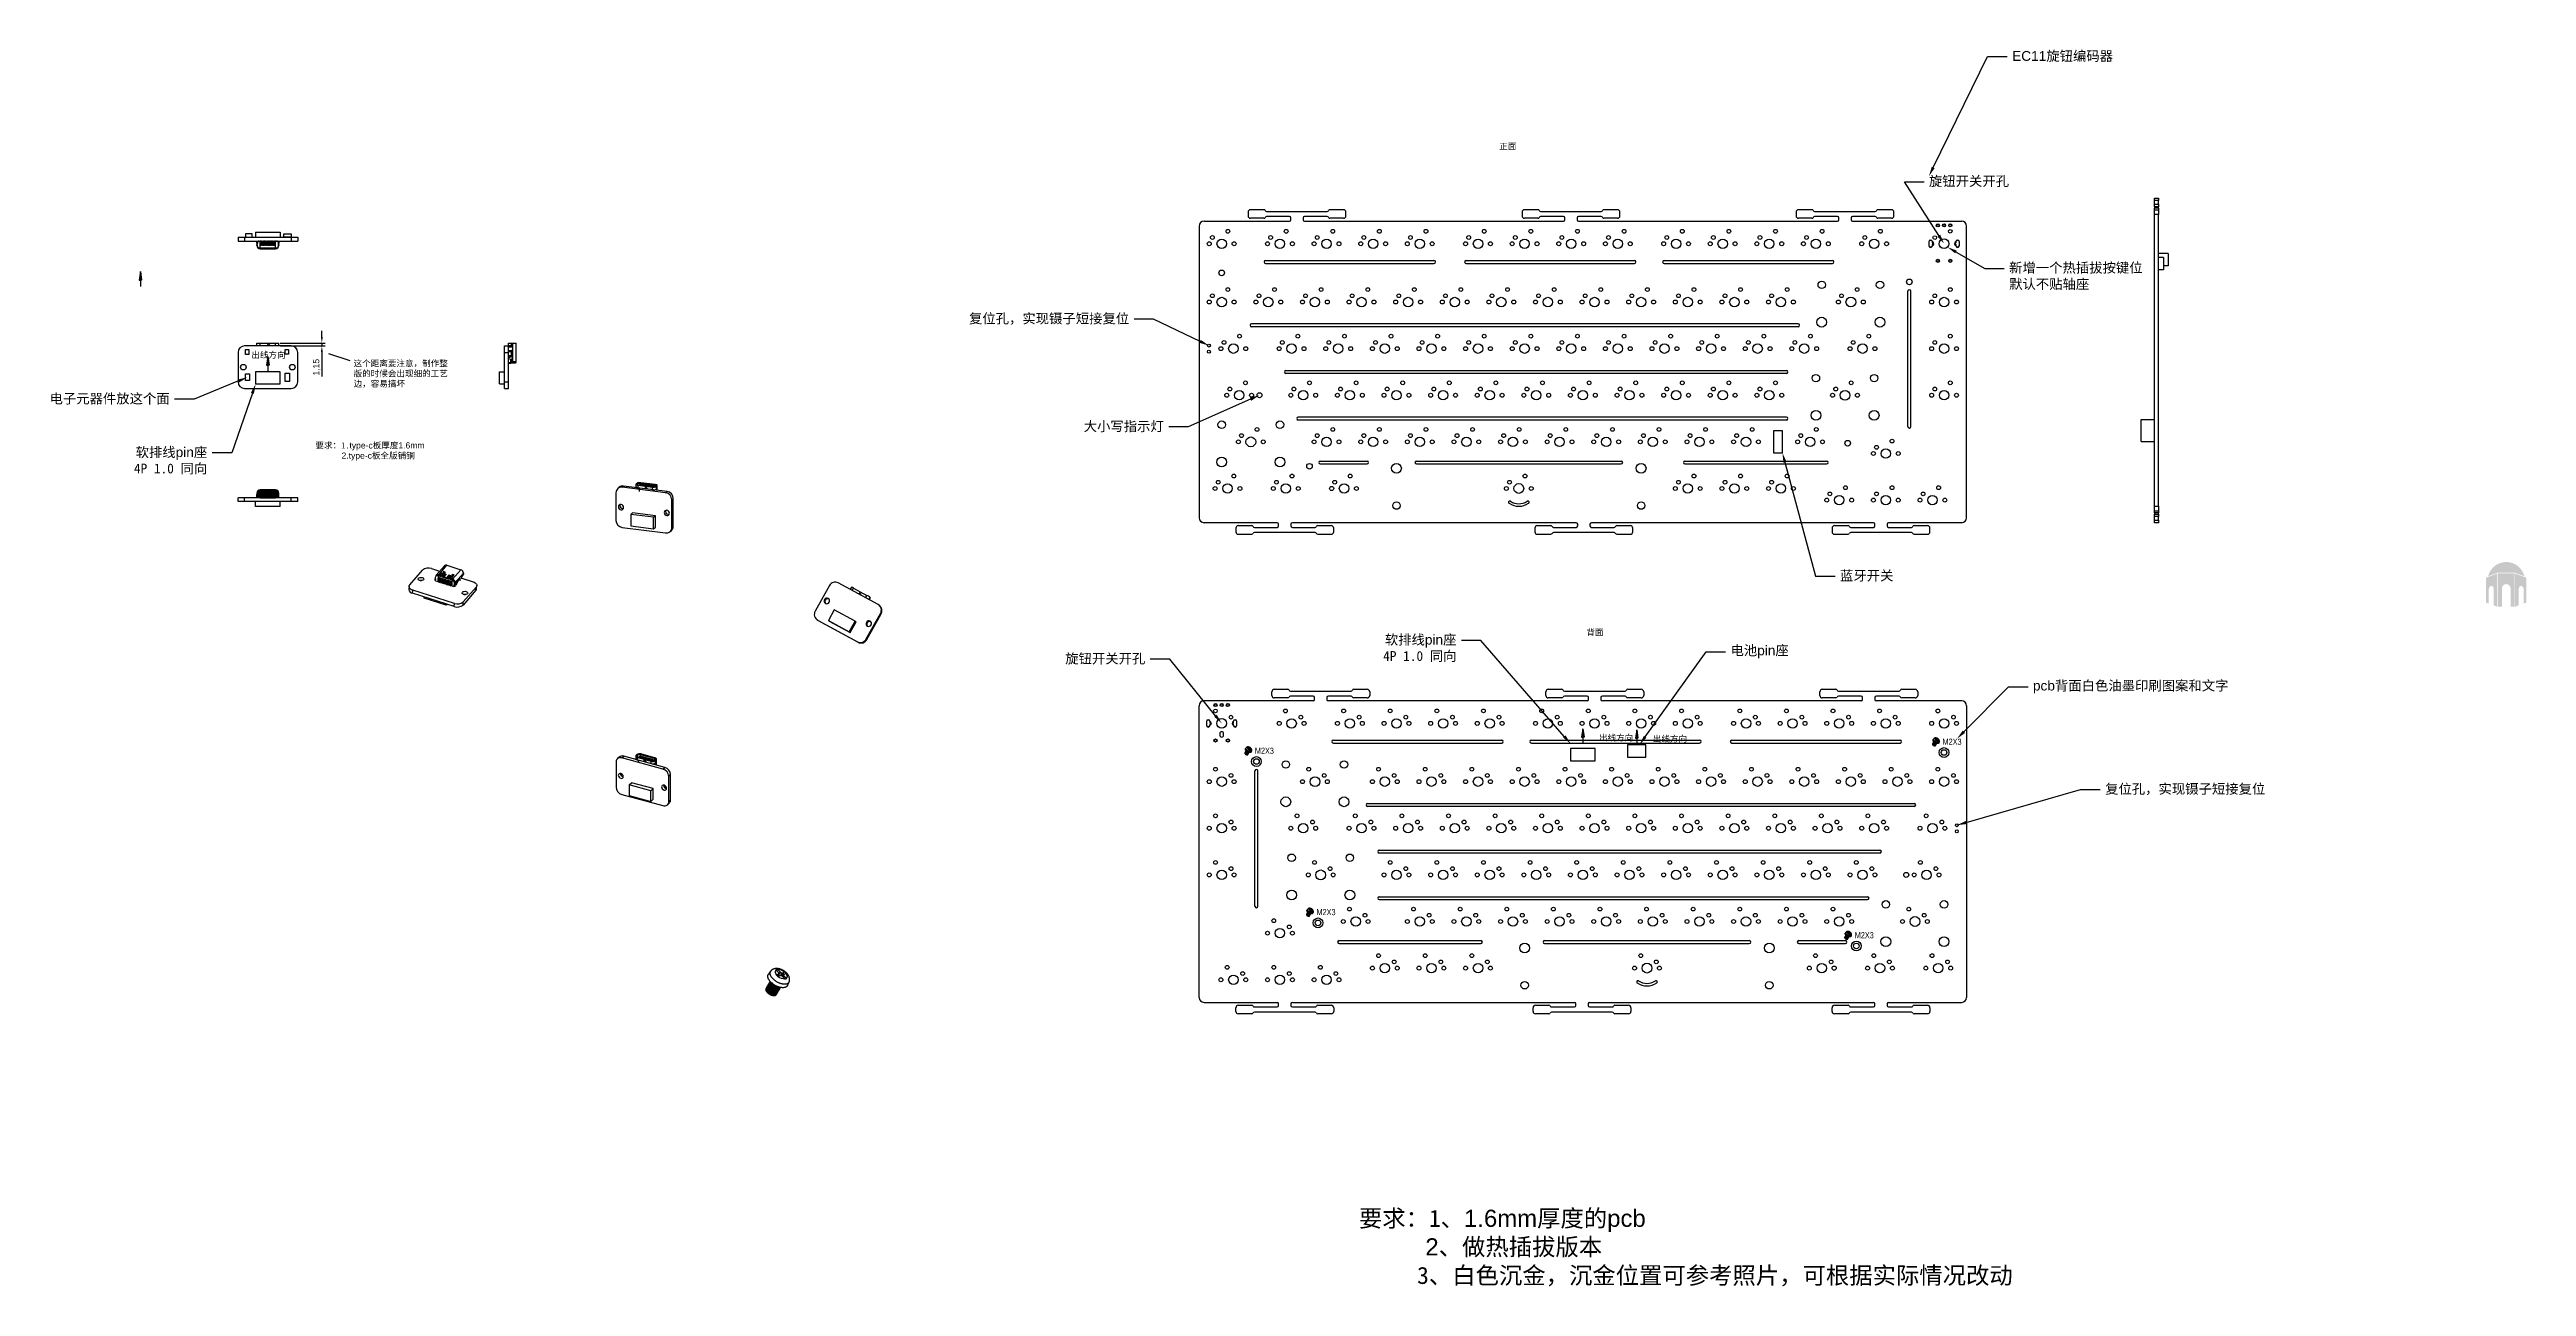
# Model space of a CAD drawing. Header units: millimetres. Extents: x 2210 to 4733, y 577 to 1929.
# Drawn here: x 2210 to 3223, y 1243 to 1748 of the extents above; entities that cross this region are included whole.
import ezdxf
from ezdxf import colors
from ezdxf.entities.mleader import LeaderData, LeaderLine
from ezdxf.math import Vec2, Vec3

# ---------------------------------------------------------------- set-up
doc = ezdxf.new("R2010")
doc.units = ezdxf.units.MM
doc.styles.get("Standard").update_dxf_attribs({"font": 'arial.ttf'})
doc.dimstyles.new('ISO-25', dxfattribs={"dimtxt": 2.5, "dimasz": 2.5, "dimexe": 1.25, "dimexo": 0.625, "dimtad": 1, "dimtxsty": 'Standard', "dimcen": 2.5, "dimadec": 0, "dimazin": 0, "dimtfac": 1, "dimtmove": 0, "dimatfit": 3, "dimfxl": 1, "dimarcsym": 0})

msp = doc.modelspace()

# ---------------------------------------------------------------- texts
at = {"color": 67, "true_color": 0x727430, "char_height": 2.5, "attachment_point": 1}
for s, width, insert in [('{\\fSimSun|b0|i0|c134|p2;正面}', 59.66928, (2802.771, 1709.911)), ('{\\fSimSun|b0|i0|c134|p2;要求：1.}type-c{\\fSimSun|b0|i0|c134|p2;板厚度}1.6mm\\P           2.type-c{\\fSimSun|b0|i0|c134|p2;板全版铺铜}', 60.68247, (2318.875, 1587.696)), ('{\\fSimSun|b0|i0|c134|p2;背面}', 39.77952, (2838.365, 1511.306)), ('{\\fAsap Condensed|b0|i0|c0|p34;\\C4;M2X3}', 5.92034, (2702.884, 1462.911)), ('{\\fAsap Condensed|b0|i0|c0|p34;\\C4;M2X3}', 5.92034, (2983.962, 1466.589)), ('{\\fAsap Condensed|b0|i0|c0|p34;\\C4;M2X3}', 5.92034, (2728.068, 1396.977)), ('{\\fAsap Condensed|b0|i0|c0|p34;\\C4;M2X3}', 5.92034, (2948.077, 1387.536))]:
    msp.add_mtext_dynamic_manual_height_columns(s, width=width, gutter_width=12.5, heights=[0], dxfattribs=dict(at, insert=insert))
at = {"color": 1, "char_height": 2.5, "attachment_point": 1}
for insert in [(2292.678, 1624.669), (2843.539, 1468.223), (2865.529, 1467.804)]:
    msp.add_mtext_dynamic_manual_height_columns('{\\fSimSun|b0|i0|c134|p2;出线方向}', width=27.27949, gutter_width=12.5, heights=[0], dxfattribs=dict(at, insert=insert))
at = {"attachment_point": 1}
for s, width, insert, char_height in [('{\\fSimSun|b0|i0|c134|p2;这个距离要注意，制作整版的时候会出现细的工艺边，容易搞坏}', 39.82001, (2334.481, 1621.24), 2.5), ('{\\fSimSun|b0|i0|c134|p2;要求：1、}1.6mm{\\fSimSun|b0|i0|c134|p2;厚度的}pcb\\P          2{\\fSimSun|b0|i0|c134|p2;、做热插拔版本\\P     3、白色沉金，沉金位置可参考照片，可根据实际情况改动}', 293.84905, (2745.404, 1274.106), 7)]:
    msp.add_mtext_dynamic_manual_height_columns(s, width=width, gutter_width=12.5, heights=[0], dxfattribs=dict(at, insert=insert, char_height=char_height))

# ---------------------------------------------------------------- blocks, each defined once
blk = doc.blocks.new('*D1')
at = {"color": 0, "lineweight": -2, "transparency": 16777216}
for p, q in [((2321.5, 1630.8), (2321.5, 1633.3)), ((2304.5, 1628.3), (2322.8, 1628.3)), ((2304.5, 1627.1), (2322.8, 1627.1)), ((2321.5, 1628.3), (2321.5, 1627.1)), ((2321.5, 1624.6), (2321.5, 1614.6))]:
    blk.add_line(p, q, dxfattribs=at)
at = {"color": 0, "transparency": 16777216}
for points in [[(2321.1, 1630.8), (2321.9, 1630.8), (2321.5, 1628.3)], [(2321.1, 1624.6), (2321.9, 1624.6), (2321.5, 1627.1)]]:
    blk.add_solid(points, dxfattribs=at)
at = {"layer": 'Defpoints', "color": 0, "transparency": 16777216}
for p in [(2303.9, 1628.3), (2303.9, 1627.1), (2321.5, 1627.1)]:
    blk.add_point(p, dxfattribs=at)
at = {"color": 0, "transparency": 16777216, "insert": (2319.4, 1618.4), "char_height": 2.5, "attachment_point": 5, "rotation": 90}
blk.add_mtext('1,15', dxfattribs=at)

# ---------------------------------------------------------------- dimensions: what is measured, and where the dimension line sits
dim = msp.add_linear_dim(base=(2321.512, 1627.129), p1=(2303.896, 1628.279), p2=(2303.896, 1627.129), angle=90, dimstyle='ISO-25')
dim.commit()
dim.dimension.update_dxf_attribs({"geometry": '*D1', "text_midpoint": (2319.385, 1618.365)})

# ---------------------------------------------------------------- hatches: boundary and pattern name
h = msp.add_hatch(color=256)
h.dxf.hatch_style = 1
h.paths.add_polyline_path([(2247.305, 1657.484), (2246.765, 1654.039), (2247.305, 1654.039)])
h.paths.add_polyline_path([(2247.305, 1657.484), (2247.305, 1654.039), (2247.836, 1654.039)])
h = msp.add_hatch(color=1)
h.dxf.hatch_style = 1
h.paths.add_polyline_path([(2299.426, 1622.73), (2298.885, 1619.285), (2299.426, 1619.285)])
h.paths.add_polyline_path([(2299.426, 1622.73), (2299.426, 1619.285), (2299.956, 1619.285)])
h = msp.add_hatch(color=256)
h.dxf.hatch_style = 1
h.paths.add_polyline_path([(3217.768, 1534.118), (3210.991, 1534.118), (3210.991, 1520.493), (3212.609, 1520.493), (3212.609, 1528.002, -1), (3216.15, 1528.002), (3216.15, 1520.493), (3217.768, 1520.493)])
edge = h.paths.add_edge_path()
edge.add_line((3210.728, 1534.062), (3206.282, 1532.444))
edge.add_arc((3206.372, 1532.197), 0.263, 110, 180)
edge.add_line((3206.109, 1532.197), (3206.109, 1522.415))
edge.add_arc((3206.372, 1522.415), 0.263, 180, 250)
edge.add_line((3206.282, 1522.168), (3207.226, 1521.824))
edge.add_line((3207.226, 1521.824), (3207.226, 1527.411))
edge.add_spline(control_points=[(3207.226, 1527.411), (3207.226, 1527.854), (3207.334, 1528.23), (3207.595, 1528.648), (3207.699, 1528.764), (3207.93, 1528.937), (3208.059, 1528.995), (3208.261, 1529.025), (3208.33, 1529.026), (3208.466, 1529.007), (3208.533, 1528.987), (3208.725, 1528.903), (3208.841, 1528.812), (3209.04, 1528.582), (3209.123, 1528.441), (3209.238, 1528.123), (3209.272, 1527.946), (3209.272, 1527.757)], knot_values=[0, 0, 0, 0, 0.25, 0.25, 0.375, 0.375, 0.5, 0.5, 0.5625, 0.5625, 0.625, 0.625, 0.75, 0.75, 0.875, 0.875, 1, 1, 1, 1], degree=3, periodic=0)
edge.add_line((3209.272, 1527.757), (3209.272, 1521.079))
edge.add_line((3209.272, 1521.079), (3210.728, 1520.549))
edge.add_line((3210.728, 1520.549), (3210.728, 1534.062))
h.paths.add_polyline_path([(3206.972, 1532.975), (3210.793, 1534.365, -0.08748866), (3210.883, 1534.381), (3217.876, 1534.381, -0.08748866), (3217.966, 1534.365), (3221.787, 1532.975, 0.78715663)])
edge = h.paths.add_edge_path()
edge.add_arc((3222.387, 1532.197), 0.263, 0, 70)
edge.add_line((3222.477, 1532.444), (3218.031, 1534.062))
edge.add_line((3218.031, 1534.062), (3218.031, 1520.549))
edge.add_line((3218.031, 1520.549), (3219.487, 1521.079))
edge.add_line((3219.487, 1521.079), (3219.487, 1527.757))
edge.add_spline(control_points=[(3219.487, 1527.757), (3219.487, 1527.946), (3219.521, 1528.123), (3219.636, 1528.441), (3219.719, 1528.582), (3219.918, 1528.812), (3220.034, 1528.903), (3220.226, 1528.987), (3220.293, 1529.007), (3220.43, 1529.026), (3220.498, 1529.025), (3220.7, 1528.995), (3220.829, 1528.937), (3221.061, 1528.764), (3221.164, 1528.648), (3221.425, 1528.23), (3221.533, 1527.854), (3221.533, 1527.411)], knot_values=[0, 0, 0, 0, 0.125, 0.125, 0.25, 0.25, 0.375, 0.375, 0.4375, 0.4375, 0.5, 0.5, 0.625, 0.625, 0.75, 0.75, 1, 1, 1, 1], degree=3, periodic=0)
edge.add_line((3221.533, 1527.411), (3221.533, 1521.824))
edge.add_line((3221.533, 1521.824), (3222.477, 1522.168))
edge.add_arc((3222.387, 1522.415), 0.263, 290, 360)
edge.add_line((3222.65, 1522.415), (3222.65, 1532.197))
h = msp.add_hatch(color=1)
h.dxf.hatch_style = 1
h.paths.add_polyline_path([(2836.955, 1470.685), (2836.414, 1467.24), (2836.955, 1467.24)])
h.paths.add_polyline_path([(2836.955, 1470.685), (2836.955, 1467.24), (2837.485, 1467.24)])
h = msp.add_hatch(color=1)
h.dxf.hatch_style = 1
h.paths.add_polyline_path([(2858.945, 1470.267), (2858.405, 1466.821), (2858.945, 1466.821)])
h.paths.add_polyline_path([(2858.945, 1470.267), (2858.945, 1466.821), (2859.475, 1466.821)])

# ---------------------------------------------------------------- linework, layer by layer
at = {"color": 7, "linetype": 'Continuous', "lineweight": 25}
for p, q in [((2700.092, 1681.789), (2700.092, 1680.289)), ((2706.602, 1682.789), (2701.092, 1682.789)), ((2707.692, 1682.089), (2732.492, 1682.089)), ((2739.092, 1682.789), (2733.583, 1682.789)), ((2740.092, 1680.289), (2740.092, 1681.789)), ((2812.092, 1681.789), (2812.092, 1680.289)), ((2818.602, 1682.789), (2813.092, 1682.789)), ((2819.692, 1682.089), (2844.492, 1682.089)), ((2851.092, 1682.789), (2845.583, 1682.789)), ((2852.092, 1680.289), (2852.092, 1681.789)), ((2924.092, 1681.789), (2924.092, 1680.289)), ((2930.602, 1682.789), (2925.092, 1682.789)), ((2931.692, 1682.089), (2956.492, 1682.089)), ((2963.092, 1682.789), (2957.583, 1682.789)), ((2964.092, 1680.289), (2964.092, 1681.789)), ((3070.649, 1687.489), (3072.249, 1687.489)), ((3070.649, 1686.489), (3070.649, 1687.489)), ((3072.249, 1686.489), (3070.649, 1686.489)), ((3070.649, 1684.989), (3070.649, 1686.489)), ((3070.649, 1684.989), (3072.249, 1684.989)), ((3070.649, 1683.989), (3070.649, 1684.989)), ((3072.249, 1683.989), (3070.649, 1683.989)), ((3070.649, 1683.989), (3070.649, 1683.389)), ((3072.249, 1683.389), (3070.649, 1683.389)), ((3070.649, 1682.789), (3070.649, 1683.389)), ((3070.649, 1682.789), (3072.249, 1682.789)), ((3070.649, 1680.789), (3070.649, 1682.789)), ((3072.249, 1680.789), (3070.649, 1680.789)), ((3070.649, 1561.564), (3070.649, 1680.789)), ((3072.249, 1687.489), (3072.249, 1686.489)), ((3072.249, 1684.989), (3072.249, 1686.489)), ((3072.249, 1684.989), (3072.249, 1683.989)), ((3072.249, 1683.389), (3072.249, 1683.989)), ((3072.249, 1683.389), (3072.249, 1682.789)), ((3072.249, 1682.789), (3072.249, 1680.789)), ((3072.249, 1561.564), (3072.249, 1680.789)), ((2287.226, 1671.578), (2287.226, 1669.978)), ((2287.226, 1671.578), (2289.926, 1671.578)), ((2289.926, 1671.578), (2289.926, 1669.978)), ((2289.926, 1671.578), (2308.926, 1671.578)), ((2308.926, 1671.578), (2308.926, 1669.978)), ((2308.926, 1671.578), (2311.626, 1671.578)), ((2311.626, 1671.578), (2311.626, 1669.978)), ((2680.092, 1676.089), (2680.092, 1556.864)), ((2682.092, 1678.089), (2716.992, 1678.089)), ((2706.602, 1679.289), (2701.092, 1679.289)), ((2716.992, 1679.989), (2707.692, 1679.989)), ((2717.592, 1678.689), (2717.592, 1679.389)), ((2722.592, 1679.389), (2722.592, 1678.689)), ((2732.492, 1679.989), (2723.192, 1679.989)), ((2723.192, 1678.089), (2828.992, 1678.089)), ((2739.092, 1679.289), (2733.583, 1679.289)), ((2818.602, 1679.289), (2813.092, 1679.289)), ((2828.992, 1679.989), (2819.692, 1679.989)), ((2829.592, 1678.689), (2829.592, 1679.389)), ((2834.592, 1679.389), (2834.592, 1678.689)), ((2844.492, 1679.989), (2835.192, 1679.989)), ((2835.192, 1678.089), (2940.992, 1678.089)), ((2851.092, 1679.289), (2845.583, 1679.289)), ((2930.602, 1679.289), (2925.092, 1679.289)), ((2940.992, 1679.989), (2931.692, 1679.989)), ((2941.592, 1678.689), (2941.592, 1679.389)), ((2946.592, 1679.389), (2946.592, 1678.689)), ((2956.492, 1679.989), (2947.192, 1679.989)), ((2947.192, 1678.089), (2991.817, 1678.089)), ((2963.092, 1679.289), (2957.583, 1679.289)), ((2993.817, 1556.864), (2993.817, 1676.089)), ((2287.226, 1669.978), (2289.926, 1669.978)), ((2289.926, 1669.978), (2308.926, 1669.978)), ((2308.926, 1669.978), (2311.626, 1669.978)), ((2707.288, 1662.01), (2776.088, 1662.01)), ((2707.288, 1660.81), (2776.088, 1660.81)), ((2789.221, 1662.01), (2858.021, 1662.01)), ((2789.221, 1660.81), (2858.021, 1660.81)), ((2870.154, 1662.01), (2938.954, 1662.01)), ((2870.154, 1660.81), (2938.954, 1660.81)), ((2978.342, 1669.564), (2978.342, 1668.164)), ((2978.343, 1669.593), (2978.343, 1669.615)), ((2978.343, 1668.115), (2978.343, 1668.135)), ((2979.842, 1668.164), (2979.842, 1668.489)), ((2990.843, 1668.115), (2990.843, 1669.615)), ((2969.796, 1594.144), (2969.796, 1649.484)), ((2970.996, 1594.144), (2970.996, 1649.484)), ((2924.93, 1636.127), (2701.513, 1636.127)), ((2924.93, 1634.927), (2701.513, 1634.927)), ((2287.226, 1624.429), (2287.226, 1612.429)), ((2308.926, 1627.129), (2289.926, 1627.129)), ((2311.626, 1612.429), (2311.626, 1624.429)), ((2396.123, 1627.129), (2397.723, 1627.129)), ((2396.123, 1624.429), (2396.123, 1627.129)), ((2396.123, 1624.429), (2397.723, 1624.429)), ((2396.123, 1612.429), (2396.123, 1624.429)), ((2397.723, 1612.429), (2397.723, 1624.429)), ((2396.123, 1612.429), (2397.723, 1612.429)), ((2396.123, 1609.729), (2396.123, 1612.429)), ((2397.723, 1609.729), (2397.723, 1612.429)), ((2715.532, 1617.077), (2920.163, 1617.077)), ((2920.163, 1615.877), (2715.532, 1615.877)), ((2289.926, 1609.729), (2308.926, 1609.729)), ((2396.123, 1609.729), (2397.723, 1609.729)), ((2920.163, 1598.027), (2720.575, 1598.027)), ((2920.163, 1596.827), (2720.575, 1596.827)), ((2729.619, 1580.07), (2748.735, 1580.07)), ((2768.925, 1580.07), (2852.63, 1580.07)), ((2878.652, 1580.07), (2936.599, 1580.07)), ((2443.031, 1569.328), (2442.465, 1568.829)), ((2444.251, 1569.35), (2444.817, 1569.848)), ((2462.024, 1567.11), (2444.251, 1569.35)), ((2462.59, 1567.609), (2444.817, 1569.848)), ((2729.619, 1578.87), (2748.735, 1578.87)), ((2768.925, 1578.87), (2852.63, 1578.87)), ((2878.652, 1578.87), (2936.599, 1578.87)), ((2287.226, 1563.481), (2287.226, 1565.081)), ((2289.926, 1565.081), (2287.226, 1565.081)), ((2289.926, 1563.481), (2287.226, 1563.481)), ((2289.926, 1563.481), (2289.926, 1565.081)), ((2296.206, 1565.081), (2289.926, 1565.081)), ((2308.926, 1563.481), (2289.926, 1563.481)), ((2308.926, 1565.081), (2302.646, 1565.081)), ((2308.926, 1563.481), (2308.926, 1565.081)), ((2311.626, 1565.081), (2308.926, 1565.081)), ((2311.626, 1563.481), (2308.926, 1563.481)), ((2311.626, 1563.481), (2311.626, 1565.081)), ((2441.725, 1567.122), (2441.725, 1555.808)), ((2462.024, 1567.11), (2462.59, 1567.609)), ((2464.549, 1564.247), (2465.115, 1564.745)), ((2464.549, 1552.933), (2464.549, 1564.247)), ((2465.115, 1553.432), (2465.115, 1564.745)), ((3070.649, 1561.564), (3072.249, 1561.564)), ((3070.649, 1559.564), (3070.649, 1561.564)), ((3072.249, 1559.564), (3070.649, 1559.564)), ((3070.649, 1558.964), (3070.649, 1559.564)), ((3072.249, 1561.564), (3072.249, 1559.564)), ((3072.249, 1559.564), (3072.249, 1558.964)), ((2444.251, 1552.945), (2462.024, 1550.705)), ((2463.81, 1551.226), (2464.375, 1551.725)), ((2464.549, 1552.933), (2465.115, 1553.432)), ((2711.992, 1554.864), (2682.092, 1554.864)), ((2695.092, 1552.664), (2695.092, 1551.164)), ((2696.092, 1553.664), (2701.602, 1553.664)), ((2696.092, 1550.164), (2701.602, 1550.164)), ((2702.692, 1552.964), (2711.992, 1552.964)), ((2727.492, 1550.864), (2702.692, 1550.864)), ((2712.592, 1553.564), (2712.592, 1554.264)), ((2717.592, 1554.264), (2717.592, 1553.564)), ((2834.243, 1554.864), (2718.192, 1554.864)), ((2718.192, 1552.964), (2727.492, 1552.964)), ((2728.583, 1553.664), (2734.092, 1553.664)), ((2728.583, 1550.164), (2734.092, 1550.164)), ((2735.092, 1551.164), (2735.092, 1552.664)), ((2817.343, 1552.664), (2817.343, 1551.164)), ((2818.343, 1553.664), (2823.852, 1553.664)), ((2818.343, 1550.164), (2823.852, 1550.164)), ((2824.943, 1552.964), (2834.243, 1552.964)), ((2849.743, 1550.864), (2824.943, 1550.864)), ((2834.843, 1553.564), (2834.843, 1554.264)), ((2839.843, 1554.264), (2839.843, 1553.564)), ((2955.717, 1554.864), (2840.443, 1554.864)), ((2840.443, 1552.964), (2849.743, 1552.964)), ((2850.834, 1553.664), (2856.343, 1553.664)), ((2850.834, 1550.164), (2856.343, 1550.164)), ((2857.343, 1551.164), (2857.343, 1552.664)), ((2938.817, 1552.664), (2938.817, 1551.164)), ((2939.817, 1553.664), (2945.327, 1553.664)), ((2939.817, 1550.164), (2945.327, 1550.164)), ((2946.417, 1552.964), (2955.717, 1552.964)), ((2971.217, 1550.864), (2946.417, 1550.864)), ((2956.317, 1553.564), (2956.317, 1554.264)), ((2961.317, 1554.264), (2961.317, 1553.564)), ((2991.817, 1554.864), (2961.917, 1554.864)), ((2961.917, 1552.964), (2971.217, 1552.964)), ((2972.308, 1553.664), (2977.817, 1553.664)), ((2972.308, 1550.164), (2977.817, 1550.164)), ((2978.817, 1551.164), (2978.817, 1552.664)), ((3072.249, 1558.964), (3070.649, 1558.964)), ((3070.649, 1558.964), (3070.649, 1558.364)), ((3070.649, 1558.364), (3072.249, 1558.364)), ((3070.649, 1557.364), (3070.649, 1558.364)), ((3072.249, 1557.364), (3070.649, 1557.364)), ((3070.649, 1555.864), (3070.649, 1557.364)), ((3070.649, 1555.864), (3072.249, 1555.864)), ((3070.649, 1554.864), (3070.649, 1555.864)), ((3072.249, 1554.864), (3070.649, 1554.864)), ((3072.249, 1558.364), (3072.249, 1558.964)), ((3072.249, 1558.364), (3072.249, 1557.364)), ((3072.249, 1555.864), (3072.249, 1557.364)), ((3072.249, 1555.864), (3072.249, 1554.864)), ((2357.398, 1529.445), (2362.674, 1535.513)), ((2378.655, 1532.184), (2383.331, 1530.701)), ((2384.776, 1527.898), (2384.841, 1529.201)), ((2528.964, 1529.171), (2523.141, 1518.69)), ((2548.854, 1521.436), (2532.586, 1530.273)), ((2357.124, 1528.811), (2357.059, 1527.508)), ((2358.568, 1526.008), (2358.633, 1527.311)), ((2375.615, 1520.599), (2358.568, 1526.008)), ((2375.68, 1521.902), (2358.633, 1527.311)), ((2375.615, 1520.599), (2375.68, 1521.902)), ((2384.501, 1527.264), (2379.225, 1521.196)), ((2379.225, 1521.196), (2379.29, 1522.499)), ((2384.566, 1528.567), (2379.29, 1522.499)), ((2384.501, 1527.264), (2384.566, 1528.567)), ((2549.533, 1520.94), (2549.249, 1521.171)), ((2523.747, 1515.341), (2524.03, 1515.11)), ((2524.03, 1515.11), (2524.426, 1514.845)), ((2524.142, 1515.076), (2540.41, 1506.239)), ((2524.142, 1515.076), (2524.426, 1514.845)), ((2524.426, 1514.845), (2540.694, 1506.008)), ((2544.032, 1507.341), (2549.855, 1517.822)), ((2544.316, 1507.11), (2550.139, 1517.591)), ((2549.855, 1517.822), (2550.139, 1517.591)), ((2540.41, 1506.239), (2540.694, 1506.008)), ((2544.032, 1507.341), (2544.316, 1507.11)), ((2680.092, 1360.853), (2680.092, 1480.078)), ((2726.717, 1482.078), (2682.092, 1482.078)), ((2709.817, 1484.278), (2709.817, 1485.778)), ((2710.817, 1486.778), (2716.327, 1486.778)), ((2716.327, 1483.278), (2710.817, 1483.278)), ((2717.417, 1486.078), (2742.217, 1486.078)), ((2726.717, 1483.978), (2717.417, 1483.978)), ((2727.317, 1482.678), (2727.317, 1483.378)), ((2732.317, 1483.378), (2732.317, 1482.678)), ((2742.217, 1483.978), (2732.917, 1483.978)), ((2838.717, 1482.078), (2732.917, 1482.078)), ((2743.308, 1486.778), (2748.817, 1486.778)), ((2748.817, 1483.278), (2743.308, 1483.278)), ((2749.817, 1485.778), (2749.817, 1484.278)), ((2821.817, 1484.278), (2821.817, 1485.778)), ((2822.817, 1486.778), (2828.327, 1486.778)), ((2828.327, 1483.278), (2822.817, 1483.278)), ((2829.417, 1486.078), (2854.217, 1486.078)), ((2838.717, 1483.978), (2829.417, 1483.978)), ((2839.317, 1482.678), (2839.317, 1483.378)), ((2844.317, 1483.378), (2844.317, 1482.678)), ((2854.217, 1483.978), (2844.917, 1483.978)), ((2950.717, 1482.078), (2844.917, 1482.078)), ((2855.308, 1486.778), (2860.817, 1486.778)), ((2860.817, 1483.278), (2855.308, 1483.278)), ((2861.817, 1485.778), (2861.817, 1484.278)), ((2933.817, 1484.278), (2933.817, 1485.778)), ((2934.817, 1486.778), (2940.327, 1486.778)), ((2940.327, 1483.278), (2934.817, 1483.278)), ((2941.417, 1486.078), (2966.217, 1486.078)), ((2950.717, 1483.978), (2941.417, 1483.978)), ((2951.317, 1482.678), (2951.317, 1483.378)), ((2956.317, 1483.378), (2956.317, 1482.678)), ((2966.217, 1483.978), (2956.917, 1483.978)), ((2991.817, 1482.078), (2956.917, 1482.078)), ((2967.308, 1486.778), (2972.817, 1486.778)), ((2972.817, 1483.278), (2967.308, 1483.278)), ((2973.817, 1485.778), (2973.817, 1484.278)), ((2993.817, 1480.078), (2993.817, 1360.853)), ((2683.067, 1473.604), (2683.067, 1472.105)), ((2688.542, 1468.678), (2688.542, 1468.028)), ((2690.092, 1468.028), (2690.092, 1468.678)), ((2694.067, 1473.553), (2694.067, 1473.229)), ((2694.067, 1472.478), (2694.067, 1472.153)), ((2695.567, 1473.604), (2695.567, 1473.582)), ((2695.567, 1472.153), (2695.567, 1473.553)), ((2695.567, 1472.124), (2695.567, 1472.105)), ((2442.989, 1459.075), (2442.243, 1458.346)), ((2444.129, 1458.728), (2444.875, 1459.457)), ((2460.932, 1454.161), (2444.129, 1458.728)), ((2461.679, 1454.89), (2444.875, 1459.457)), ((2734.956, 1465.999), (2803.756, 1465.999)), ((2734.956, 1464.799), (2803.756, 1464.799)), ((2815.889, 1465.999), (2884.689, 1465.999)), ((2815.889, 1464.799), (2884.689, 1464.799)), ((2897.822, 1465.999), (2966.622, 1465.999)), ((2897.822, 1464.799), (2966.622, 1464.799)), ((2441.741, 1457.063), (2441.741, 1446.777)), ((2460.932, 1454.161), (2461.679, 1454.89)), ((2463.32, 1451.198), (2464.067, 1451.927)), ((2463.32, 1440.912), (2463.32, 1451.198)), ((2464.067, 1441.641), (2464.067, 1451.927)), ((2702.914, 1398.133), (2702.914, 1453.473)), ((2704.114, 1398.133), (2704.114, 1453.473)), ((2444.129, 1443.814), (2460.932, 1439.247)), ((2462.818, 1439.629), (2463.565, 1440.358)), ((2463.32, 1440.912), (2464.067, 1441.641)), ((2748.98, 1440.116), (2972.397, 1440.116)), ((2972.397, 1438.916), (2748.98, 1438.916)), ((2753.747, 1421.066), (2958.378, 1421.066)), ((2958.378, 1419.866), (2753.747, 1419.866)), ((2753.747, 1402.016), (2953.335, 1402.016)), ((2753.747, 1400.816), (2953.335, 1400.816)), ((2737.311, 1384.059), (2795.258, 1384.059)), ((2737.311, 1382.859), (2795.258, 1382.859)), ((2821.28, 1384.059), (2904.985, 1384.059)), ((2821.28, 1382.859), (2904.985, 1382.859)), ((2925.175, 1384.059), (2944.291, 1384.059)), ((2925.175, 1382.859), (2944.291, 1382.859)), ((2682.092, 1358.853), (2711.992, 1358.853)), ((2696.092, 1357.653), (2701.602, 1357.653)), ((2702.692, 1356.953), (2711.992, 1356.953)), ((2712.592, 1357.553), (2712.592, 1358.253)), ((2717.592, 1358.253), (2717.592, 1357.553)), ((2718.192, 1358.853), (2833.467, 1358.853)), ((2718.192, 1356.953), (2727.492, 1356.953)), ((2728.583, 1357.653), (2734.092, 1357.653)), ((2817.567, 1357.653), (2823.076, 1357.653)), ((2824.167, 1356.953), (2833.467, 1356.953)), ((2834.067, 1357.553), (2834.067, 1358.253)), ((2839.067, 1358.253), (2839.067, 1357.553)), ((2839.667, 1358.853), (2955.717, 1358.853)), ((2839.667, 1356.953), (2848.967, 1356.953)), ((2850.058, 1357.653), (2855.567, 1357.653)), ((2939.817, 1357.653), (2945.327, 1357.653)), ((2946.417, 1356.953), (2955.717, 1356.953)), ((2956.317, 1357.553), (2956.317, 1358.253)), ((2961.317, 1358.253), (2961.317, 1357.553)), ((2961.917, 1358.853), (2991.817, 1358.853)), ((2961.917, 1356.953), (2971.217, 1356.953)), ((2972.308, 1357.653), (2977.817, 1357.653)), ((2695.092, 1355.153), (2695.092, 1356.653)), ((2701.602, 1354.153), (2696.092, 1354.153)), ((2727.492, 1354.853), (2702.692, 1354.853)), ((2734.092, 1354.153), (2728.583, 1354.153)), ((2735.092, 1356.653), (2735.092, 1355.153)), ((2816.567, 1355.153), (2816.567, 1356.653)), ((2823.076, 1354.153), (2817.567, 1354.153)), ((2848.967, 1354.853), (2824.167, 1354.853)), ((2855.567, 1354.153), (2850.058, 1354.153)), ((2856.567, 1356.653), (2856.567, 1355.153)), ((2938.817, 1355.153), (2938.817, 1356.653)), ((2945.327, 1354.153), (2939.817, 1354.153)), ((2971.217, 1354.853), (2946.417, 1354.853)), ((2977.817, 1354.153), (2972.308, 1354.153)), ((2978.817, 1356.653), (2978.817, 1355.153))]:
    msp.add_line(p, q, dxfattribs=at)
at = {"color": 1, "linetype": 'Continuous', "lineweight": 25}
for p, q in [((2294.426, 1673.578), (2294.426, 1671.578)), ((2294.426, 1673.578), (2304.426, 1673.578)), ((2304.426, 1673.578), (2304.426, 1671.578)), ((3076.249, 1664.817), (3072.249, 1664.817)), ((3074.249, 1663.257), (3072.249, 1663.257)), ((3074.249, 1663.257), (3074.249, 1658.257)), ((3076.249, 1664.817), (3076.249, 1659.817)), ((3074.249, 1658.257), (3072.249, 1658.257)), ((3076.249, 1659.817), (3074.249, 1659.817)), ((2304.426, 1616.57), (2294.426, 1616.57)), ((2294.426, 1616.57), (2294.426, 1611.57)), ((2294.426, 1611.57), (2304.426, 1611.57)), ((2304.426, 1611.57), (2304.426, 1616.57)), ((2394.123, 1611.57), (2394.123, 1616.57)), ((2394.123, 1616.57), (2396.123, 1616.57)), ((2394.123, 1611.57), (2396.123, 1611.57)), ((2294.426, 1561.481), (2294.426, 1563.481)), ((2304.426, 1561.481), (2294.426, 1561.481)), ((2304.426, 1561.481), (2304.426, 1563.481)), ((2447.753, 1558.24), (2448.46, 1558.864)), ((2457.107, 1557.062), (2447.753, 1558.24)), ((2447.753, 1558.24), (2447.753, 1553.526)), ((2447.753, 1553.526), (2457.107, 1552.348)), ((2457.814, 1557.685), (2448.46, 1558.864)), ((2457.107, 1557.062), (2457.814, 1557.685)), ((2457.107, 1552.348), (2457.107, 1557.062)), ((2457.107, 1552.348), (2457.814, 1552.971)), ((2457.814, 1552.971), (2457.814, 1557.685)), ((2363.334, 1524.029), (2363.357, 1524.489)), ((2372.306, 1521.182), (2363.334, 1524.029)), ((2372.306, 1521.182), (2372.329, 1521.642)), ((2372.624, 1521.548), (2372.306, 1521.182)), ((2530.96, 1519.247), (2528.534, 1514.88)), ((2539.522, 1514.596), (2530.96, 1519.247)), ((2528.534, 1514.88), (2537.096, 1510.229)), ((2528.534, 1514.88), (2528.888, 1514.591)), ((2528.888, 1514.591), (2537.451, 1509.94)), ((2537.096, 1510.229), (2539.522, 1514.596)), ((2537.096, 1510.229), (2537.451, 1509.94)), ((2537.451, 1509.94), (2539.877, 1514.307)), ((2539.522, 1514.596), (2539.877, 1514.307)), ((2831.955, 1462.546), (2831.955, 1457.546)), ((2841.955, 1462.546), (2831.955, 1462.546)), ((2841.955, 1457.546), (2841.955, 1462.546)), ((2855.145, 1464.106), (2855.145, 1459.106)), ((2862.745, 1464.106), (2855.145, 1464.106)), ((2855.145, 1459.106), (2862.745, 1459.106)), ((2862.745, 1459.106), (2862.745, 1464.106)), ((2447.175, 1447.685), (2448.108, 1448.596)), ((2456.953, 1446.192), (2448.108, 1448.596)), ((2831.955, 1457.546), (2841.955, 1457.546)), ((2456.019, 1445.281), (2447.175, 1447.685)), ((2447.175, 1447.685), (2447.175, 1443.399)), ((2447.175, 1443.399), (2456.019, 1440.995)), ((2456.019, 1445.281), (2456.953, 1446.192)), ((2456.019, 1440.995), (2456.019, 1445.281)), ((2456.019, 1440.995), (2456.953, 1441.906)), ((2456.953, 1441.906), (2456.953, 1446.192))]:
    msp.add_line(p, q, dxfattribs=at)
at = {"color": 5, "linetype": 'Continuous', "lineweight": 25}
for p, q in [((2294.956, 1669.778), (2294.956, 1669.978)), ((2294.956, 1669.218), (2294.956, 1669.778)), ((2294.956, 1669.778), (2295.056, 1669.778)), ((2294.956, 1669.218), (2295.256, 1669.218)), ((2294.956, 1669.068), (2294.956, 1669.218)), ((2295.256, 1669.068), (2294.956, 1669.068)), ((2294.956, 1669.068), (2294.956, 1668.968)), ((2295.256, 1668.968), (2294.956, 1668.968)), ((2294.956, 1668.968), (2294.956, 1668.468)), ((2294.956, 1668.468), (2295.016, 1668.468)), ((2294.956, 1668.368), (2294.956, 1668.468)), ((2294.956, 1668.368), (2295.016, 1668.368)), ((2294.956, 1668.168), (2294.956, 1668.368)), ((2295.027, 1668.168), (2294.956, 1668.168)), ((2294.956, 1668.168), (2294.956, 1668.118)), ((2295.016, 1668.348), (2295.016, 1668.938)), ((2295.016, 1668.938), (2295.266, 1668.938)), ((2295.056, 1669.778), (2295.056, 1669.978)), ((2295.256, 1669.218), (2295.256, 1669.978)), ((2295.256, 1669.218), (2295.256, 1669.068)), ((2295.256, 1669.068), (2295.256, 1668.968)), ((2295.256, 1668.968), (2295.256, 1668.938)), ((2295.266, 1668.938), (2295.266, 1669.848)), ((2296.251, 1669.848), (2295.266, 1669.848)), ((2295.501, 1669.948), (2295.401, 1669.848)), ((2295.501, 1669.948), (2295.501, 1669.978)), ((2295.801, 1669.948), (2295.501, 1669.948)), ((2296.251, 1667.118), (2295.698, 1667.118)), ((2295.801, 1669.978), (2295.801, 1669.948)), ((2295.801, 1669.948), (2295.901, 1669.848)), ((2296.086, 1669.848), (2296.086, 1669.978)), ((2296.251, 1667.118), (2296.251, 1669.848)), ((2296.326, 1669.848), (2296.251, 1669.848)), ((2296.726, 1667.118), (2296.256, 1667.118)), ((2296.256, 1666.818), (2296.726, 1666.818)), ((2296.326, 1669.64), (2296.326, 1669.848)), ((2296.426, 1669.678), (2296.326, 1669.678)), ((2296.426, 1669.678), (2296.426, 1669.978)), ((2296.451, 1669.678), (2296.426, 1669.678)), ((2296.431, 1667.118), (2296.431, 1667.148)), ((2302.421, 1667.118), (2296.431, 1667.118)), ((2296.451, 1669.828), (2296.451, 1669.978)), ((2296.651, 1669.978), (2296.451, 1669.978)), ((2296.451, 1669.828), (2296.651, 1669.828)), ((2296.451, 1669.737), (2296.451, 1669.828)), ((2296.451, 1669.737), (2296.651, 1669.737)), ((2296.451, 1669.737), (2296.451, 1669.648)), ((2296.451, 1669.648), (2296.451, 1669.648)), ((2296.701, 1669.648), (2296.466, 1669.648)), ((2296.526, 1669.978), (2296.526, 1669.978)), ((2296.701, 1669.278), (2296.551, 1668.778)), ((2296.551, 1668.778), (2296.551, 1668.298)), ((2296.801, 1668.298), (2296.551, 1668.298)), ((2296.551, 1668.298), (2296.551, 1668.135)), ((2296.801, 1668.135), (2296.551, 1668.135)), ((2296.626, 1669.978), (2296.626, 1669.978)), ((2296.651, 1669.828), (2296.651, 1669.978)), ((2296.651, 1669.828), (2296.651, 1669.737)), ((2296.651, 1669.648), (2296.651, 1669.737)), ((2296.651, 1669.678), (2296.701, 1669.678)), ((2296.701, 1669.978), (2296.701, 1669.828)), ((2296.901, 1669.828), (2296.701, 1669.828)), ((2296.701, 1669.828), (2296.701, 1669.728)), ((2296.701, 1669.728), (2296.901, 1669.728)), ((2296.701, 1669.728), (2296.701, 1669.278)), ((2296.726, 1666.818), (2296.726, 1667.118)), ((2296.726, 1667.118), (2296.826, 1667.118)), ((2296.826, 1666.818), (2296.726, 1666.818)), ((2296.901, 1669.075), (2296.801, 1668.741)), ((2296.801, 1668.298), (2296.801, 1668.741)), ((2296.801, 1668.135), (2296.801, 1668.298)), ((2296.826, 1666.818), (2296.826, 1667.118)), ((2297.326, 1667.118), (2296.826, 1667.118)), ((2296.826, 1666.818), (2297.326, 1666.818)), ((2296.901, 1669.828), (2296.901, 1669.978)), ((2296.901, 1669.728), (2296.901, 1669.828)), ((2296.901, 1669.075), (2296.901, 1669.728)), ((2296.901, 1669.678), (2296.951, 1669.678)), ((2297.201, 1669.648), (2296.901, 1669.648)), ((2296.943, 1669.648), (2296.926, 1669.678)), ((2296.926, 1667.118), (2296.926, 1667.118)), ((2296.951, 1669.978), (2296.951, 1669.828)), ((2297.151, 1669.978), (2296.951, 1669.978)), ((2296.951, 1669.828), (2297.151, 1669.828)), ((2296.951, 1669.737), (2296.951, 1669.828)), ((2296.951, 1669.737), (2297.151, 1669.737)), ((2296.951, 1669.737), (2296.951, 1669.648)), ((2297.201, 1669.278), (2297.051, 1668.778)), ((2297.051, 1668.778), (2297.051, 1668.298)), ((2297.301, 1668.298), (2297.051, 1668.298)), ((2297.051, 1668.298), (2297.051, 1668.135)), ((2297.301, 1668.135), (2297.051, 1668.135)), ((2297.151, 1669.828), (2297.151, 1669.978)), ((2297.151, 1669.828), (2297.151, 1669.737)), ((2297.151, 1669.648), (2297.151, 1669.737)), ((2297.151, 1669.678), (2297.201, 1669.678)), ((2297.201, 1669.978), (2297.201, 1669.828)), ((2297.401, 1669.828), (2297.201, 1669.828)), ((2297.201, 1669.828), (2297.201, 1669.728)), ((2297.201, 1669.728), (2297.401, 1669.728)), ((2297.201, 1669.728), (2297.201, 1669.278)), ((2297.401, 1669.075), (2297.301, 1668.741)), ((2297.301, 1668.298), (2297.301, 1668.741)), ((2297.301, 1668.135), (2297.301, 1668.298)), ((2297.326, 1666.818), (2297.326, 1667.118)), ((2297.326, 1667.118), (2297.426, 1667.118)), ((2297.426, 1666.818), (2297.326, 1666.818)), ((2297.401, 1669.828), (2297.401, 1669.978)), ((2297.401, 1669.728), (2297.401, 1669.828)), ((2297.401, 1669.075), (2297.401, 1669.728)), ((2297.401, 1669.678), (2297.451, 1669.678)), ((2297.701, 1669.648), (2297.401, 1669.648)), ((2297.426, 1667.118), (2297.426, 1666.818)), ((2297.426, 1667.118), (2297.726, 1667.118)), ((2297.426, 1666.818), (2297.726, 1666.818)), ((2297.651, 1669.978), (2297.451, 1669.978)), ((2297.451, 1669.978), (2297.451, 1669.828)), ((2297.451, 1669.828), (2297.651, 1669.828)), ((2297.451, 1669.737), (2297.451, 1669.828)), ((2297.451, 1669.737), (2297.651, 1669.737)), ((2297.451, 1669.737), (2297.451, 1669.648)), ((2297.451, 1667.118), (2297.451, 1667.118)), ((2297.701, 1669.278), (2297.551, 1668.778)), ((2297.551, 1668.778), (2297.551, 1668.298)), ((2297.551, 1668.298), (2297.551, 1668.135)), ((2297.801, 1668.298), (2297.551, 1668.298)), ((2297.801, 1668.135), (2297.551, 1668.135)), ((2297.651, 1669.828), (2297.651, 1669.978)), ((2297.651, 1669.828), (2297.651, 1669.737)), ((2297.651, 1669.648), (2297.651, 1669.737)), ((2297.651, 1669.678), (2297.701, 1669.678)), ((2297.686, 1667.118), (2297.685, 1667.118)), ((2297.701, 1669.978), (2297.701, 1669.828)), ((2297.901, 1669.828), (2297.701, 1669.828)), ((2297.701, 1669.828), (2297.701, 1669.728)), ((2297.701, 1669.728), (2297.901, 1669.728)), ((2297.701, 1669.728), (2297.701, 1669.278)), ((2297.726, 1666.818), (2297.726, 1667.118)), ((2297.726, 1667.118), (2297.826, 1667.118)), ((2297.826, 1666.818), (2297.726, 1666.818)), ((2297.901, 1669.075), (2297.801, 1668.741)), ((2297.801, 1668.298), (2297.801, 1668.741)), ((2297.801, 1668.135), (2297.801, 1668.298)), ((2301.026, 1667.118), (2297.826, 1667.118)), ((2297.826, 1666.818), (2297.826, 1667.118)), ((2297.826, 1666.818), (2301.026, 1666.818)), ((2297.901, 1669.828), (2297.901, 1669.978)), ((2297.901, 1669.728), (2297.901, 1669.828)), ((2297.901, 1669.075), (2297.901, 1669.728)), ((2297.901, 1669.678), (2297.951, 1669.678)), ((2298.201, 1669.648), (2297.901, 1669.648)), ((2297.926, 1669.678), (2297.909, 1669.648)), ((2298.151, 1669.978), (2297.951, 1669.978)), ((2297.951, 1669.978), (2297.951, 1669.828)), ((2297.951, 1669.828), (2298.151, 1669.828)), ((2297.951, 1669.737), (2297.951, 1669.828)), ((2297.951, 1669.737), (2298.151, 1669.737)), ((2297.951, 1669.737), (2297.951, 1669.648)), ((2298.201, 1669.278), (2298.051, 1668.778)), ((2298.051, 1668.778), (2298.051, 1668.298)), ((2298.301, 1668.298), (2298.051, 1668.298)), ((2298.051, 1668.298), (2298.051, 1668.135)), ((2298.301, 1668.135), (2298.051, 1668.135)), ((2298.151, 1669.828), (2298.151, 1669.978)), ((2298.151, 1669.828), (2298.151, 1669.737)), ((2298.151, 1669.648), (2298.151, 1669.737)), ((2298.151, 1669.678), (2298.201, 1669.678)), ((2298.201, 1669.978), (2298.201, 1669.828)), ((2298.401, 1669.828), (2298.201, 1669.828)), ((2298.201, 1669.828), (2298.201, 1669.728)), ((2298.201, 1669.728), (2298.401, 1669.728)), ((2298.201, 1669.728), (2298.201, 1669.278)), ((2298.401, 1669.075), (2298.301, 1668.741)), ((2298.301, 1668.298), (2298.301, 1668.741)), ((2298.301, 1668.135), (2298.301, 1668.298)), ((2298.401, 1669.828), (2298.401, 1669.978)), ((2298.401, 1669.728), (2298.401, 1669.828)), ((2298.401, 1669.075), (2298.401, 1669.728)), ((2298.401, 1669.678), (2298.451, 1669.678)), ((2298.701, 1669.648), (2298.401, 1669.648)), ((2298.451, 1669.978), (2298.451, 1669.828)), ((2298.651, 1669.978), (2298.451, 1669.978)), ((2298.451, 1669.828), (2298.651, 1669.828)), ((2298.451, 1669.737), (2298.451, 1669.828)), ((2298.451, 1669.737), (2298.651, 1669.737)), ((2298.451, 1669.737), (2298.451, 1669.648)), ((2298.701, 1669.278), (2298.551, 1668.778)), ((2298.551, 1668.778), (2298.551, 1668.298)), ((2298.801, 1668.298), (2298.551, 1668.298)), ((2298.551, 1668.298), (2298.551, 1668.135)), ((2298.801, 1668.135), (2298.551, 1668.135)), ((2298.651, 1669.828), (2298.651, 1669.978)), ((2298.651, 1669.828), (2298.651, 1669.737)), ((2298.651, 1669.648), (2298.651, 1669.737)), ((2298.651, 1669.678), (2298.701, 1669.678)), ((2298.701, 1669.978), (2298.701, 1669.828)), ((2298.901, 1669.828), (2298.701, 1669.828)), ((2298.701, 1669.828), (2298.701, 1669.728)), ((2298.701, 1669.728), (2298.901, 1669.728)), ((2298.701, 1669.728), (2298.701, 1669.278)), ((2298.901, 1669.075), (2298.801, 1668.741)), ((2298.801, 1668.298), (2298.801, 1668.741)), ((2298.801, 1668.135), (2298.801, 1668.298)), ((2298.901, 1669.828), (2298.901, 1669.978)), ((2298.901, 1669.728), (2298.901, 1669.828)), ((2298.901, 1669.075), (2298.901, 1669.728)), ((2298.901, 1669.678), (2298.951, 1669.678)), ((2299.201, 1669.648), (2298.901, 1669.648)), ((2299.151, 1669.978), (2298.951, 1669.978)), ((2298.951, 1669.978), (2298.951, 1669.828)), ((2298.951, 1669.828), (2299.151, 1669.828)), ((2298.951, 1669.737), (2298.951, 1669.828)), ((2298.951, 1669.737), (2299.151, 1669.737)), ((2298.951, 1669.737), (2298.951, 1669.648)), ((2299.201, 1669.278), (2299.051, 1668.778)), ((2299.051, 1668.778), (2299.051, 1668.298)), ((2299.051, 1668.298), (2299.051, 1668.135)), ((2299.301, 1668.298), (2299.051, 1668.298)), ((2299.301, 1668.135), (2299.051, 1668.135)), ((2299.151, 1669.828), (2299.151, 1669.978)), ((2299.151, 1669.828), (2299.151, 1669.737)), ((2299.151, 1669.648), (2299.151, 1669.737)), ((2299.151, 1669.678), (2299.201, 1669.678)), ((2299.201, 1669.978), (2299.201, 1669.828)), ((2299.401, 1669.828), (2299.201, 1669.828)), ((2299.201, 1669.828), (2299.201, 1669.728)), ((2299.201, 1669.728), (2299.401, 1669.728)), ((2299.201, 1669.728), (2299.201, 1669.278)), ((2299.401, 1669.075), (2299.301, 1668.741)), ((2299.301, 1668.298), (2299.301, 1668.741)), ((2299.301, 1668.135), (2299.301, 1668.298)), ((2299.401, 1669.828), (2299.401, 1669.978)), ((2299.401, 1669.728), (2299.401, 1669.828)), ((2299.401, 1669.075), (2299.401, 1669.728)), ((2299.401, 1669.678), (2299.406, 1669.678)), ((2299.701, 1669.648), (2299.401, 1669.648)), ((2299.406, 1669.978), (2299.406, 1669.678)), ((2299.446, 1669.678), (2299.406, 1669.678)), ((2299.446, 1669.678), (2299.446, 1669.978)), ((2299.446, 1669.678), (2299.451, 1669.678)), ((2299.451, 1669.978), (2299.451, 1669.828)), ((2299.651, 1669.978), (2299.451, 1669.978)), ((2299.451, 1669.828), (2299.651, 1669.828)), ((2299.451, 1669.737), (2299.451, 1669.828)), ((2299.451, 1669.737), (2299.651, 1669.737)), ((2299.451, 1669.737), (2299.451, 1669.648)), ((2299.701, 1669.278), (2299.551, 1668.778)), ((2299.551, 1668.778), (2299.551, 1668.298)), ((2299.551, 1668.298), (2299.551, 1668.135)), ((2299.801, 1668.298), (2299.551, 1668.298)), ((2299.801, 1668.135), (2299.551, 1668.135)), ((2299.651, 1669.828), (2299.651, 1669.978)), ((2299.651, 1669.828), (2299.651, 1669.737)), ((2299.651, 1669.648), (2299.651, 1669.737)), ((2299.651, 1669.678), (2299.701, 1669.678)), ((2299.701, 1669.978), (2299.701, 1669.828)), ((2299.901, 1669.828), (2299.701, 1669.828)), ((2299.701, 1669.828), (2299.701, 1669.728)), ((2299.701, 1669.728), (2299.901, 1669.728)), ((2299.701, 1669.728), (2299.701, 1669.278)), ((2299.901, 1669.075), (2299.801, 1668.741)), ((2299.801, 1668.298), (2299.801, 1668.741)), ((2299.801, 1668.135), (2299.801, 1668.298)), ((2299.901, 1669.828), (2299.901, 1669.978)), ((2299.901, 1669.728), (2299.901, 1669.828)), ((2299.901, 1669.075), (2299.901, 1669.728)), ((2299.901, 1669.678), (2299.951, 1669.678)), ((2300.201, 1669.648), (2299.901, 1669.648)), ((2299.951, 1669.978), (2299.951, 1669.828)), ((2300.151, 1669.978), (2299.951, 1669.978)), ((2299.951, 1669.828), (2300.151, 1669.828)), ((2299.951, 1669.737), (2299.951, 1669.828)), ((2299.951, 1669.737), (2300.151, 1669.737)), ((2299.951, 1669.737), (2299.951, 1669.648)), ((2300.201, 1669.278), (2300.051, 1668.778)), ((2300.051, 1668.778), (2300.051, 1668.298)), ((2300.051, 1668.298), (2300.051, 1668.135)), ((2300.301, 1668.298), (2300.051, 1668.298)), ((2300.301, 1668.135), (2300.051, 1668.135)), ((2300.151, 1669.828), (2300.151, 1669.978)), ((2300.151, 1669.828), (2300.151, 1669.737)), ((2300.151, 1669.648), (2300.151, 1669.737)), ((2300.151, 1669.678), (2300.201, 1669.678)), ((2300.201, 1669.978), (2300.201, 1669.828)), ((2300.401, 1669.828), (2300.201, 1669.828)), ((2300.201, 1669.828), (2300.201, 1669.728)), ((2300.201, 1669.728), (2300.401, 1669.728)), ((2300.201, 1669.728), (2300.201, 1669.278)), ((2300.401, 1669.075), (2300.301, 1668.741)), ((2300.301, 1668.298), (2300.301, 1668.741)), ((2300.301, 1668.135), (2300.301, 1668.298)), ((2300.401, 1669.828), (2300.401, 1669.978)), ((2300.401, 1669.728), (2300.401, 1669.828)), ((2300.401, 1669.075), (2300.401, 1669.728)), ((2300.401, 1669.678), (2300.451, 1669.678)), ((2300.701, 1669.648), (2300.401, 1669.648)), ((2300.451, 1669.978), (2300.451, 1669.828)), ((2300.651, 1669.978), (2300.451, 1669.978)), ((2300.451, 1669.828), (2300.651, 1669.828)), ((2300.451, 1669.737), (2300.451, 1669.828)), ((2300.451, 1669.737), (2300.651, 1669.737)), ((2300.451, 1669.737), (2300.451, 1669.648)), ((2300.701, 1669.278), (2300.551, 1668.778)), ((2300.551, 1668.778), (2300.551, 1668.298)), ((2300.551, 1668.298), (2300.551, 1668.135)), ((2300.801, 1668.298), (2300.551, 1668.298)), ((2300.801, 1668.135), (2300.551, 1668.135)), ((2300.651, 1669.828), (2300.651, 1669.978)), ((2300.651, 1669.828), (2300.651, 1669.737)), ((2300.651, 1669.648), (2300.651, 1669.737)), ((2300.651, 1669.678), (2300.701, 1669.678)), ((2300.701, 1669.978), (2300.701, 1669.828)), ((2300.901, 1669.828), (2300.701, 1669.828)), ((2300.701, 1669.828), (2300.701, 1669.728)), ((2300.701, 1669.728), (2300.901, 1669.728)), ((2300.701, 1669.728), (2300.701, 1669.278)), ((2300.901, 1669.075), (2300.801, 1668.741)), ((2300.801, 1668.298), (2300.801, 1668.741)), ((2300.801, 1668.135), (2300.801, 1668.298)), ((2300.901, 1669.828), (2300.901, 1669.978)), ((2300.901, 1669.728), (2300.901, 1669.828)), ((2300.901, 1669.075), (2300.901, 1669.728)), ((2300.901, 1669.678), (2300.951, 1669.678)), ((2301.201, 1669.648), (2300.901, 1669.648)), ((2300.943, 1669.648), (2300.926, 1669.678)), ((2300.951, 1669.978), (2300.951, 1669.828)), ((2301.151, 1669.978), (2300.951, 1669.978)), ((2300.951, 1669.828), (2301.151, 1669.828)), ((2300.951, 1669.737), (2300.951, 1669.828)), ((2300.951, 1669.737), (2301.151, 1669.737)), ((2300.951, 1669.737), (2300.951, 1669.648)), ((2301.026, 1666.818), (2301.026, 1667.118)), ((2301.026, 1667.118), (2301.126, 1667.118)), ((2301.126, 1666.818), (2301.026, 1666.818)), ((2301.201, 1669.278), (2301.051, 1668.778)), ((2301.051, 1668.778), (2301.051, 1668.298)), ((2301.051, 1668.298), (2301.051, 1668.135)), ((2301.301, 1668.298), (2301.051, 1668.298)), ((2301.301, 1668.135), (2301.051, 1668.135)), ((2301.126, 1667.118), (2301.126, 1666.818)), ((2301.126, 1667.118), (2301.426, 1667.118)), ((2301.126, 1666.818), (2301.426, 1666.818)), ((2301.151, 1669.828), (2301.151, 1669.978)), ((2301.151, 1669.828), (2301.151, 1669.737)), ((2301.151, 1669.648), (2301.151, 1669.737)), ((2301.151, 1669.678), (2301.201, 1669.678)), ((2301.167, 1667.118), (2301.166, 1667.118)), ((2301.201, 1669.978), (2301.201, 1669.828)), ((2301.401, 1669.828), (2301.201, 1669.828)), ((2301.201, 1669.828), (2301.201, 1669.728)), ((2301.201, 1669.728), (2301.401, 1669.728)), ((2301.201, 1669.728), (2301.201, 1669.278)), ((2301.401, 1669.075), (2301.301, 1668.741)), ((2301.301, 1668.298), (2301.301, 1668.741)), ((2301.301, 1668.135), (2301.301, 1668.298)), ((2301.401, 1669.828), (2301.401, 1669.978)), ((2301.401, 1669.728), (2301.401, 1669.828)), ((2301.401, 1669.075), (2301.401, 1669.728)), ((2301.401, 1669.678), (2301.451, 1669.678)), ((2301.701, 1669.648), (2301.401, 1669.648)), ((2301.401, 1667.118), (2301.401, 1667.118)), ((2301.426, 1666.818), (2301.426, 1667.118)), ((2301.426, 1667.118), (2301.526, 1667.118)), ((2301.526, 1666.818), (2301.426, 1666.818)), ((2301.651, 1669.978), (2301.451, 1669.978)), ((2301.451, 1669.978), (2301.451, 1669.828)), ((2301.451, 1669.828), (2301.651, 1669.828)), ((2301.451, 1669.737), (2301.451, 1669.828)), ((2301.451, 1669.737), (2301.651, 1669.737)), ((2301.451, 1669.737), (2301.451, 1669.648)), ((2302.026, 1667.118), (2301.526, 1667.118)), ((2301.526, 1666.818), (2301.526, 1667.118)), ((2301.526, 1666.818), (2302.026, 1666.818)), ((2301.701, 1669.278), (2301.551, 1668.778)), ((2301.551, 1668.778), (2301.551, 1668.298)), ((2301.801, 1668.298), (2301.551, 1668.298)), ((2301.551, 1668.298), (2301.551, 1668.135)), ((2301.801, 1668.135), (2301.551, 1668.135)), ((2301.651, 1669.828), (2301.651, 1669.978)), ((2301.651, 1669.828), (2301.651, 1669.737)), ((2301.651, 1669.648), (2301.651, 1669.737)), ((2301.651, 1669.678), (2301.701, 1669.678)), ((2301.701, 1669.978), (2301.701, 1669.828)), ((2301.901, 1669.828), (2301.701, 1669.828)), ((2301.701, 1669.828), (2301.701, 1669.728)), ((2301.701, 1669.728), (2301.901, 1669.728)), ((2301.701, 1669.728), (2301.701, 1669.278)), ((2301.901, 1669.075), (2301.801, 1668.741)), ((2301.801, 1668.298), (2301.801, 1668.741)), ((2301.801, 1668.135), (2301.801, 1668.298)), ((2301.901, 1669.828), (2301.901, 1669.978)), ((2301.901, 1669.728), (2301.901, 1669.828)), ((2301.901, 1669.075), (2301.901, 1669.728)), ((2301.901, 1669.678), (2301.951, 1669.678)), ((2302.201, 1669.648), (2301.901, 1669.648)), ((2301.926, 1669.678), (2301.909, 1669.648)), ((2301.926, 1667.118), (2301.926, 1667.118)), ((2302.151, 1669.978), (2301.951, 1669.978)), ((2301.951, 1669.978), (2301.951, 1669.828)), ((2301.951, 1669.828), (2302.151, 1669.828)), ((2301.951, 1669.737), (2301.951, 1669.828)), ((2301.951, 1669.737), (2302.151, 1669.737)), ((2301.951, 1669.737), (2301.951, 1669.648)), ((2302.026, 1666.818), (2302.026, 1667.118)), ((2302.026, 1667.118), (2302.126, 1667.118)), ((2302.126, 1666.818), (2302.026, 1666.818)), ((2302.201, 1669.278), (2302.051, 1668.778)), ((2302.051, 1668.778), (2302.051, 1668.298)), ((2302.301, 1668.298), (2302.051, 1668.298)), ((2302.051, 1668.298), (2302.051, 1668.135)), ((2302.301, 1668.135), (2302.051, 1668.135)), ((2302.126, 1667.118), (2302.126, 1666.818)), ((2302.596, 1667.118), (2302.126, 1667.118)), ((2302.126, 1666.818), (2302.596, 1666.818)), ((2302.151, 1669.828), (2302.151, 1669.978)), ((2302.151, 1669.828), (2302.151, 1669.737)), ((2302.151, 1669.648), (2302.151, 1669.737)), ((2302.151, 1669.678), (2302.201, 1669.678)), ((2302.201, 1669.978), (2302.201, 1669.828)), ((2302.401, 1669.828), (2302.201, 1669.828)), ((2302.201, 1669.828), (2302.201, 1669.728)), ((2302.201, 1669.728), (2302.401, 1669.728)), ((2302.201, 1669.728), (2302.201, 1669.278)), ((2302.401, 1669.075), (2302.301, 1668.741)), ((2302.301, 1668.298), (2302.301, 1668.741)), ((2302.301, 1668.135), (2302.301, 1668.298)), ((2302.401, 1669.828), (2302.401, 1669.978)), ((2302.401, 1669.728), (2302.401, 1669.828)), ((2302.401, 1669.075), (2302.401, 1669.728)), ((2302.426, 1669.678), (2302.401, 1669.678)), ((2302.421, 1667.118), (2302.421, 1667.148)), ((2302.426, 1669.978), (2302.426, 1669.678)), ((2302.526, 1669.678), (2302.426, 1669.678)), ((2302.526, 1669.64), (2302.526, 1669.848)), ((2302.601, 1669.848), (2302.526, 1669.848)), ((2303.586, 1669.848), (2302.601, 1669.848)), ((2302.601, 1667.118), (2302.601, 1669.848)), ((2303.154, 1667.118), (2302.601, 1667.118)), ((2302.766, 1669.978), (2302.766, 1669.848)), ((2303.051, 1669.948), (2302.951, 1669.848)), ((2303.051, 1669.948), (2303.051, 1669.978)), ((2303.351, 1669.948), (2303.051, 1669.948)), ((2303.351, 1669.978), (2303.351, 1669.948)), ((2303.451, 1669.848), (2303.351, 1669.948)), ((2303.586, 1669.848), (2303.586, 1668.938)), ((2303.586, 1668.938), (2303.836, 1668.938)), ((2303.596, 1669.978), (2303.596, 1669.218)), ((2303.596, 1669.218), (2303.896, 1669.218)), ((2303.596, 1669.068), (2303.596, 1669.218)), ((2303.896, 1669.068), (2303.596, 1669.068)), ((2303.596, 1669.068), (2303.596, 1668.968)), ((2303.596, 1668.968), (2303.896, 1668.968)), ((2303.596, 1668.938), (2303.596, 1668.968)), ((2303.796, 1669.778), (2303.796, 1669.978)), ((2303.796, 1669.778), (2303.896, 1669.778)), ((2303.896, 1668.168), (2303.825, 1668.168)), ((2303.836, 1668.348), (2303.836, 1668.938)), ((2303.836, 1668.468), (2303.896, 1668.468)), ((2303.836, 1668.368), (2303.896, 1668.368)), ((2303.896, 1669.778), (2303.896, 1669.978)), ((2303.896, 1669.778), (2303.896, 1669.218)), ((2303.896, 1669.218), (2303.896, 1669.068)), ((2303.896, 1669.068), (2303.896, 1668.968)), ((2303.896, 1668.468), (2303.896, 1668.968)), ((2303.896, 1668.468), (2303.896, 1668.368)), ((2303.896, 1668.368), (2303.896, 1668.168)), ((2303.896, 1668.118), (2303.896, 1668.168)), ((2294.956, 1628.279), (2296.256, 1628.279)), ((2294.956, 1627.129), (2294.956, 1628.279)), ((2296.256, 1628.279), (2299.406, 1628.279)), ((2296.256, 1627.129), (2296.256, 1628.279)), ((2299.406, 1628.279), (2299.406, 1627.621)), ((2299.406, 1628.279), (2299.446, 1628.279)), ((2299.406, 1628.029), (2299.446, 1628.029)), ((2299.446, 1627.929), (2299.406, 1627.929)), ((2299.446, 1628.279), (2302.596, 1628.279)), ((2299.446, 1627.621), (2299.446, 1628.279)), ((2299.926, 1627.552), (2299.746, 1627.448)), ((2299.766, 1627.413), (2299.946, 1627.517)), ((2300.186, 1627.379), (2300.186, 1627.129)), ((2300.226, 1627.129), (2300.226, 1627.379)), ((2302.596, 1628.279), (2303.896, 1628.279)), ((2302.596, 1627.129), (2302.596, 1628.279)), ((2303.896, 1627.129), (2303.896, 1628.279)), ((2397.723, 1627.129), (2397.723, 1628.279)), ((2397.723, 1628.279), (2399.023, 1628.279)), ((2397.723, 1624.429), (2397.723, 1627.129)), ((2397.923, 1626.729), (2397.723, 1626.729)), ((2397.923, 1626.629), (2397.723, 1626.629)), ((2397.923, 1625.329), (2397.723, 1625.329)), ((2397.923, 1625.229), (2397.723, 1625.229)), ((2397.723, 1623.079), (2397.853, 1623.079)), ((2397.723, 1622.669), (2397.853, 1622.669)), ((2397.723, 1622.529), (2397.853, 1622.529)), ((2397.853, 1622.429), (2397.723, 1622.429)), ((2397.723, 1621.629), (2397.723, 1621.95)), ((2397.778, 1621.629), (2397.723, 1621.629)), ((2397.723, 1621.604), (2397.753, 1621.604)), ((2397.923, 1621.579), (2397.723, 1621.579)), ((2397.923, 1621.479), (2397.723, 1621.479)), ((2397.923, 1620.379), (2397.723, 1620.379)), ((2397.923, 1620.279), (2397.723, 1620.279)), ((2397.853, 1620.129), (2397.723, 1620.129)), ((2399.023, 1627.129), (2397.724, 1627.129)), ((2397.724, 1624.829), (2399.023, 1624.829)), ((2397.853, 1621.704), (2397.753, 1621.604)), ((2397.753, 1621.604), (2397.753, 1621.579)), ((2397.853, 1623.079), (2398.076, 1623.079)), ((2397.853, 1623.079), (2397.853, 1622.379)), ((2398.223, 1622.379), (2397.853, 1622.379)), ((2397.853, 1622.379), (2397.853, 1621.579)), ((2397.853, 1620.279), (2397.853, 1620.109)), ((2397.853, 1620.109), (2398.763, 1620.109)), ((2397.923, 1626.729), (2399.073, 1626.729)), ((2397.923, 1626.629), (2397.923, 1626.729)), ((2397.923, 1625.229), (2397.923, 1625.329)), ((2397.923, 1625.229), (2399.073, 1625.229)), ((2397.923, 1621.479), (2397.923, 1621.579)), ((2398.023, 1621.579), (2397.923, 1621.579)), ((2397.923, 1620.279), (2397.923, 1620.379)), ((2397.923, 1620.279), (2398.483, 1620.279)), ((2398.023, 1627.127), (2398.023, 1626.729)), ((2398.023, 1625.229), (2398.023, 1624.83)), ((2398.523, 1622.679), (2398.023, 1622.179)), ((2398.023, 1621.579), (2398.023, 1622.179)), ((2399.023, 1623.079), (2398.076, 1623.079)), ((2398.483, 1620.279), (2398.633, 1620.429)), ((2398.523, 1622.679), (2399.073, 1622.679)), ((2398.633, 1621.629), (2398.733, 1621.729)), ((2398.633, 1621.629), (2398.633, 1620.429)), ((2398.703, 1624.829), (2398.703, 1624.951)), ((2398.703, 1624.951), (2398.706, 1624.951)), ((2398.706, 1624.829), (2398.706, 1624.951)), ((2399.233, 1621.729), (2398.733, 1621.729)), ((2398.763, 1621.429), (2398.863, 1621.529)), ((2398.763, 1621.429), (2398.763, 1620.109)), ((2399.353, 1620.109), (2398.763, 1620.109)), ((2398.774, 1623.079), (2398.774, 1622.679)), ((2399.173, 1621.529), (2398.863, 1621.529)), ((2398.953, 1626.729), (2398.953, 1627.129)), ((2398.953, 1625.157), (2398.953, 1625.229)), ((2399.003, 1627.129), (2399.003, 1626.825)), ((2399.003, 1626.825), (2399.213, 1626.825)), ((2399.003, 1626.729), (2399.003, 1626.825)), ((2399.003, 1625.199), (2399.003, 1625.229)), ((2399.023, 1627.129), (2399.023, 1628.279)), ((2399.023, 1628.279), (2399.583, 1628.279)), ((2399.073, 1627.129), (2399.023, 1627.129)), ((2399.023, 1623.079), (2399.023, 1624.829)), ((2399.073, 1624.829), (2399.023, 1624.829)), ((2399.073, 1623.079), (2399.023, 1623.079)), ((2399.103, 1625.226), (2399.103, 1624.832)), ((2399.273, 1621.429), (2399.173, 1621.529)), ((2399.223, 1626.879), (2399.223, 1626.979)), ((2399.223, 1624.979), (2399.223, 1625.079)), ((2399.223, 1622.829), (2399.223, 1622.929)), ((2399.233, 1621.729), (2399.333, 1621.629)), ((2399.273, 1621.429), (2399.273, 1620.709)), ((2399.353, 1620.629), (2399.273, 1620.709)), ((2399.333, 1620.859), (2399.333, 1621.629)), ((2399.333, 1620.859), (2399.533, 1620.659)), ((2399.353, 1620.629), (2399.353, 1620.839)), ((2399.353, 1620.629), (2399.353, 1620.109)), ((2400.583, 1620.109), (2399.353, 1620.109)), ((2400.583, 1620.609), (2399.373, 1620.609)), ((2399.583, 1620.659), (2399.533, 1620.659)), ((2399.583, 1620.659), (2399.583, 1628.279)), ((2399.583, 1628.279), (2400.883, 1628.279)), ((2400.883, 1620.659), (2399.583, 1620.659)), ((2400.553, 1620.609), (2400.553, 1620.659)), ((2400.583, 1620.659), (2400.583, 1620.609)), ((2400.583, 1620.609), (2400.583, 1620.659)), ((2400.583, 1620.609), (2400.583, 1620.109)), ((2400.883, 1620.559), (2400.583, 1620.559)), ((2400.883, 1620.279), (2400.583, 1620.279)), ((2400.883, 1620.659), (2400.883, 1628.279)), ((2400.883, 1620.659), (2400.883, 1620.559)), ((2400.883, 1620.279), (2400.883, 1620.559)), ((2449.897, 1570.592), (2449.897, 1569.508)), ((2450.179, 1570.92), (2449.981, 1570.745)), ((2450.168, 1570.722), (2450.366, 1570.896)), ((2450.168, 1570.722), (2450.262, 1570.474)), ((2450.262, 1570.474), (2450.219, 1570.425)), ((2450.46, 1570.649), (2450.262, 1570.474)), ((2450.262, 1570.399), (2450.262, 1570.474)), ((2450.366, 1570.896), (2450.46, 1570.649)), ((2450.46, 1570.32), (2450.46, 1570.649)), ((2450.738, 1570.187), (2453.684, 1569.815)), ((2450.738, 1569.101), (2450.738, 1570.187)), ((2453.755, 1569.878), (2450.809, 1570.249)), ((2451.317, 1570.24), (2451.295, 1570.188)), ((2451.317, 1570.24), (2451.389, 1570.361)), ((2456.995, 1569.525), (2451.317, 1570.24)), ((2451.387, 1570.405), (2451.32, 1570.245)), ((2451.387, 1570.405), (2451.44, 1570.452)), ((2451.387, 1570.405), (2451.434, 1570.4)), ((2451.389, 1570.361), (2451.434, 1570.4)), ((2451.389, 1570.361), (2456.993, 1569.655)), ((2451.44, 1570.452), (2451.487, 1570.446)), ((2451.487, 1570.446), (2451.531, 1570.485)), ((2457.134, 1569.779), (2451.531, 1570.485)), ((2451.784, 1571.11), (2451.749, 1570.843)), ((2457.68, 1570.096), (2451.749, 1570.843)), ((2451.749, 1570.458), (2451.749, 1570.843)), ((2451.784, 1571.11), (2457.715, 1570.362)), ((2457.786, 1570.425), (2451.855, 1571.172)), ((2453.755, 1569.878), (2453.684, 1569.815)), ((2453.684, 1569.815), (2453.684, 1569.196)), ((2453.792, 1569.873), (2453.722, 1569.811)), ((2453.722, 1569.811), (2456.668, 1569.439)), ((2453.722, 1569.191), (2453.722, 1569.811)), ((2453.761, 1569.845), (2453.755, 1569.878)), ((2456.739, 1569.502), (2453.792, 1569.873)), ((2456.668, 1568.355), (2456.668, 1569.439)), ((2456.993, 1569.655), (2457.037, 1569.694)), ((2456.995, 1569.525), (2456.993, 1569.655)), ((2457.03, 1569.556), (2456.995, 1569.525)), ((2457.004, 1569.523), (2456.995, 1569.525)), ((2457.039, 1569.555), (2457.004, 1569.523)), ((2457.004, 1569.5), (2457.039, 1569.531)), ((2457.004, 1569.5), (2457.004, 1569.523)), ((2457.004, 1569.5), (2457.011, 1569.48)), ((2457.03, 1569.556), (2457.039, 1569.555)), ((2457.037, 1569.694), (2457.118, 1569.478)), ((2457.084, 1569.688), (2457.037, 1569.694)), ((2457.039, 1569.555), (2457.039, 1569.531)), ((2457.084, 1569.688), (2457.137, 1569.735)), ((2457.163, 1569.478), (2457.084, 1569.688)), ((2457.09, 1569.74), (2457.134, 1569.779)), ((2457.137, 1569.735), (2457.09, 1569.74)), ((2457.134, 1569.779), (2457.207, 1569.712)), ((2457.137, 1569.735), (2457.233, 1569.48)), ((2457.207, 1569.712), (2457.293, 1569.482)), ((2457.715, 1570.362), (2457.68, 1570.096)), ((2457.68, 1569.528), (2457.68, 1570.096)), ((2458.355, 1569.89), (2458.157, 1569.715)), ((2458.344, 1569.692), (2458.542, 1569.866)), ((2458.344, 1568.607), (2458.344, 1569.692)), ((2458.542, 1568.119), (2458.542, 1569.866)), ((2458.626, 1568.109), (2458.626, 1570.019)), ((2294.956, 1566.941), (2294.956, 1566.381)), ((2294.956, 1565.281), (2294.956, 1566.381)), ((2294.956, 1565.281), (2294.956, 1565.081)), ((2295.056, 1565.281), (2294.956, 1565.281)), ((2295.056, 1565.281), (2295.056, 1565.081)), ((2295.156, 1566.381), (2295.156, 1566.941)), ((2295.156, 1566.941), (2295.256, 1566.941)), ((2295.156, 1566.381), (2295.256, 1566.381)), ((2295.256, 1566.941), (2295.256, 1566.381)), ((2295.256, 1566.731), (2295.266, 1566.731)), ((2295.256, 1566.631), (2295.266, 1566.631)), ((2295.266, 1566.531), (2295.256, 1566.531)), ((2295.256, 1565.081), (2295.256, 1565.551)), ((2295.266, 1566.711), (2295.516, 1566.711)), ((2295.266, 1566.611), (2295.266, 1566.711)), ((2295.266, 1566.611), (2295.516, 1566.611)), ((2295.266, 1566.611), (2295.266, 1566.24)), ((2295.266, 1565.539), (2295.266, 1565.211)), ((2295.266, 1565.211), (2295.366, 1565.211)), ((2295.366, 1566.132), (2295.366, 1565.925)), ((2295.366, 1565.434), (2295.366, 1565.211)), ((2295.613, 1565.211), (2295.366, 1565.211)), ((2295.401, 1565.211), (2295.501, 1565.111)), ((2295.566, 1565.111), (2295.501, 1565.111)), ((2295.501, 1565.111), (2295.501, 1565.081)), ((2295.516, 1566.711), (2295.516, 1566.611)), ((2295.566, 1565.211), (2295.566, 1565.081)), ((2295.613, 1565.081), (2295.613, 1565.211)), ((2296.081, 1566.861), (2295.931, 1566.861)), ((2295.931, 1566.461), (2295.931, 1566.861)), ((2296.081, 1566.461), (2295.931, 1566.461)), ((2296.038, 1565.1), (2296.038, 1565.081)), ((2296.094, 1566.961), (2296.081, 1566.861)), ((2296.081, 1566.736), (2296.081, 1566.861)), ((2296.081, 1566.586), (2296.081, 1566.736)), ((2296.081, 1566.736), (2296.381, 1566.736)), ((2296.381, 1566.586), (2296.081, 1566.586)), ((2296.081, 1566.461), (2296.081, 1566.586)), ((2296.081, 1566.461), (2296.094, 1566.361)), ((2296.086, 1565.081), (2296.086, 1565.092)), ((2296.094, 1566.961), (2296.131, 1566.961)), ((2296.131, 1566.361), (2296.094, 1566.361)), ((2296.131, 1566.736), (2296.131, 1566.961)), ((2296.391, 1566.961), (2296.131, 1566.961)), ((2296.131, 1566.361), (2296.131, 1566.586)), ((2296.391, 1566.361), (2296.131, 1566.361)), ((2296.251, 1567.941), (2296.251, 1567.892)), ((2302.596, 1568.241), (2296.256, 1568.241)), ((2296.256, 1568.041), (2296.256, 1567.941)), ((2296.256, 1568.041), (2302.596, 1568.041)), ((2302.596, 1567.941), (2296.256, 1567.941)), ((2296.256, 1565.281), (2296.256, 1565.381)), ((2296.256, 1565.381), (2299.406, 1565.381)), ((2299.406, 1565.281), (2296.256, 1565.281)), ((2296.256, 1565.081), (2299.406, 1565.081)), ((2296.326, 1565.419), (2296.326, 1565.381)), ((2296.381, 1566.586), (2296.381, 1566.736)), ((2296.381, 1566.736), (2296.431, 1566.736)), ((2296.381, 1566.586), (2296.431, 1566.586)), ((2296.431, 1566.861), (2296.391, 1566.961)), ((2296.391, 1566.961), (2302.461, 1566.961)), ((2296.391, 1566.361), (2296.431, 1566.461)), ((2302.461, 1566.361), (2296.391, 1566.361)), ((2296.431, 1567.941), (2296.431, 1567.911)), ((2296.431, 1567.941), (2296.926, 1567.941)), ((2296.943, 1567.911), (2296.431, 1567.911)), ((2297.185, 1567.661), (2296.431, 1567.661)), ((2298.676, 1567.409), (2296.431, 1567.409)), ((2302.421, 1567.258), (2296.431, 1567.258)), ((2296.431, 1566.736), (2296.431, 1566.861)), ((2302.421, 1566.861), (2296.431, 1566.861)), ((2296.431, 1566.461), (2296.431, 1566.586)), ((2296.431, 1566.461), (2302.421, 1566.461)), ((2302.421, 1566.064), (2296.431, 1566.064)), ((2296.431, 1566.061), (2296.431, 1566.064)), ((2302.421, 1566.061), (2296.431, 1566.061)), ((2296.451, 1565.411), (2296.451, 1565.381)), ((2296.451, 1565.411), (2296.451, 1565.411)), ((2296.466, 1565.661), (2297.185, 1565.661)), ((2296.466, 1565.411), (2296.466, 1565.661)), ((2296.943, 1565.411), (2296.466, 1565.411)), ((2296.481, 1565.911), (2296.481, 1566.061)), ((2298.676, 1565.911), (2296.481, 1565.911)), ((2296.551, 1567.011), (2296.801, 1567.011)), ((2296.551, 1566.961), (2296.551, 1567.011)), ((2296.551, 1566.311), (2296.551, 1566.361)), ((2296.801, 1566.311), (2296.551, 1566.311)), ((2296.651, 1565.381), (2296.651, 1565.411)), ((2296.701, 1565.411), (2296.701, 1565.381)), ((2296.801, 1567.011), (2296.801, 1566.961)), ((2296.801, 1566.361), (2296.801, 1566.311)), ((2296.901, 1565.381), (2296.901, 1565.411)), ((2296.926, 1567.941), (2296.998, 1567.816)), ((2296.998, 1565.506), (2296.926, 1565.381)), ((2297.051, 1567.011), (2297.301, 1567.011)), ((2297.051, 1566.961), (2297.051, 1567.011)), ((2297.051, 1566.311), (2297.051, 1566.361)), ((2297.301, 1566.311), (2297.051, 1566.311)), ((2297.215, 1567.941), (2297.637, 1567.941)), ((2297.611, 1565.411), (2297.241, 1565.411)), ((2297.61, 1567.911), (2297.242, 1567.911)), ((2297.551, 1567.891), (2297.301, 1567.891)), ((2297.301, 1567.641), (2297.551, 1567.641)), ((2297.301, 1567.011), (2297.301, 1566.961)), ((2297.301, 1566.361), (2297.301, 1566.311)), ((2297.551, 1565.681), (2297.301, 1565.681)), ((2297.301, 1565.431), (2297.551, 1565.431)), ((2297.401, 1565.381), (2297.401, 1565.411)), ((2297.451, 1567.941), (2297.451, 1567.941)), ((2297.451, 1567.258), (2297.451, 1567.266)), ((2297.451, 1567.266), (2297.801, 1567.266)), ((2297.451, 1566.053), (2297.451, 1566.061)), ((2297.801, 1566.053), (2297.451, 1566.053)), ((2297.451, 1565.381), (2297.451, 1565.411)), ((2297.551, 1567.011), (2297.801, 1567.011)), ((2297.551, 1566.961), (2297.551, 1567.011)), ((2297.551, 1566.311), (2297.551, 1566.361)), ((2297.801, 1566.311), (2297.551, 1566.311)), ((2298.676, 1567.661), (2297.667, 1567.661)), ((2297.667, 1565.661), (2298.676, 1565.661)), ((2297.801, 1567.266), (2297.801, 1567.258)), ((2297.801, 1567.011), (2297.801, 1566.961)), ((2297.801, 1566.361), (2297.801, 1566.311)), ((2297.801, 1566.061), (2297.801, 1566.053)), ((2297.854, 1567.816), (2297.926, 1567.941)), ((2297.926, 1565.381), (2297.854, 1565.506)), ((2300.943, 1567.911), (2297.908, 1567.911)), ((2298.676, 1565.411), (2297.909, 1565.411)), ((2297.926, 1567.941), (2300.926, 1567.941)), ((2297.951, 1565.411), (2297.951, 1565.381)), ((2298.051, 1567.011), (2298.301, 1567.011)), ((2298.051, 1566.961), (2298.051, 1567.011)), ((2298.051, 1566.311), (2298.051, 1566.361)), ((2298.301, 1566.311), (2298.051, 1566.311)), ((2298.151, 1565.381), (2298.151, 1565.411)), ((2298.201, 1565.411), (2298.201, 1565.381)), ((2298.301, 1567.011), (2298.301, 1566.961)), ((2298.301, 1566.361), (2298.301, 1566.311)), ((2298.401, 1565.381), (2298.401, 1565.411)), ((2298.451, 1565.411), (2298.451, 1565.381)), ((2298.551, 1567.011), (2298.801, 1567.011)), ((2298.551, 1566.961), (2298.551, 1567.011)), ((2298.551, 1566.311), (2298.551, 1566.361)), ((2298.801, 1566.311), (2298.551, 1566.311)), ((2298.651, 1565.381), (2298.651, 1565.411)), ((2300.176, 1567.908), (2298.676, 1567.908)), ((2298.676, 1567.708), (2298.676, 1567.908)), ((2300.176, 1567.708), (2298.676, 1567.708)), ((2298.676, 1567.358), (2298.676, 1567.708)), ((2300.176, 1567.358), (2298.676, 1567.358)), ((2298.676, 1567.258), (2298.676, 1567.358)), ((2298.676, 1565.961), (2298.676, 1566.061)), ((2298.676, 1565.961), (2300.176, 1565.961)), ((2298.676, 1565.611), (2298.676, 1565.961)), ((2298.676, 1565.611), (2300.176, 1565.611)), ((2298.676, 1565.411), (2298.676, 1565.611)), ((2298.676, 1565.411), (2300.176, 1565.411)), ((2298.701, 1565.411), (2298.701, 1565.381)), ((2298.801, 1567.011), (2298.801, 1566.961)), ((2298.801, 1566.361), (2298.801, 1566.311)), ((2298.901, 1565.381), (2298.901, 1565.411)), ((2298.951, 1565.411), (2298.951, 1565.381)), ((2299.051, 1567.011), (2299.301, 1567.011)), ((2299.051, 1566.961), (2299.051, 1567.011)), ((2299.051, 1566.311), (2299.051, 1566.361)), ((2299.301, 1566.311), (2299.051, 1566.311)), ((2299.151, 1565.381), (2299.151, 1565.411)), ((2299.201, 1565.411), (2299.201, 1565.381)), ((2299.301, 1567.011), (2299.301, 1566.961)), ((2299.301, 1566.361), (2299.301, 1566.311)), ((2299.401, 1565.381), (2299.401, 1565.411)), ((2299.406, 1565.381), (2299.406, 1565.281)), ((2299.406, 1565.381), (2299.446, 1565.381)), ((2299.406, 1565.281), (2299.406, 1565.081)), ((2299.406, 1565.081), (2299.446, 1565.081)), ((2299.446, 1565.381), (2302.596, 1565.381)), ((2299.446, 1565.281), (2299.446, 1565.381)), ((2302.596, 1565.281), (2299.446, 1565.281)), ((2299.446, 1565.281), (2299.446, 1565.081)), ((2299.446, 1565.081), (2302.596, 1565.081)), ((2299.451, 1565.411), (2299.451, 1565.381)), ((2299.551, 1567.011), (2299.801, 1567.011)), ((2299.551, 1566.961), (2299.551, 1567.011)), ((2299.551, 1566.311), (2299.551, 1566.361)), ((2299.801, 1566.311), (2299.551, 1566.311)), ((2299.651, 1565.381), (2299.651, 1565.411)), ((2299.701, 1565.411), (2299.701, 1565.381)), ((2299.801, 1567.011), (2299.801, 1566.961)), ((2299.801, 1566.361), (2299.801, 1566.311)), ((2299.901, 1565.381), (2299.901, 1565.411)), ((2299.951, 1565.411), (2299.951, 1565.381)), ((2300.051, 1567.011), (2300.301, 1567.011)), ((2300.051, 1566.961), (2300.051, 1567.011)), ((2300.051, 1566.311), (2300.051, 1566.361)), ((2300.301, 1566.311), (2300.051, 1566.311)), ((2300.151, 1565.381), (2300.151, 1565.411)), ((2300.176, 1567.908), (2300.176, 1567.708)), ((2300.176, 1567.708), (2300.176, 1567.358)), ((2301.185, 1567.661), (2300.176, 1567.661)), ((2302.421, 1567.409), (2300.176, 1567.409)), ((2300.176, 1567.358), (2300.176, 1567.258)), ((2300.176, 1566.061), (2300.176, 1565.961)), ((2300.176, 1565.961), (2300.176, 1565.611)), ((2302.371, 1565.911), (2300.176, 1565.911)), ((2300.176, 1565.661), (2301.185, 1565.661)), ((2300.176, 1565.611), (2300.176, 1565.411)), ((2300.943, 1565.411), (2300.176, 1565.411)), ((2300.201, 1565.411), (2300.201, 1565.381)), ((2300.301, 1567.011), (2300.301, 1566.961)), ((2300.301, 1566.361), (2300.301, 1566.311)), ((2300.401, 1565.381), (2300.401, 1565.411)), ((2300.451, 1565.411), (2300.451, 1565.381)), ((2300.551, 1567.011), (2300.801, 1567.011)), ((2300.551, 1566.961), (2300.551, 1567.011)), ((2300.551, 1566.311), (2300.551, 1566.361)), ((2300.801, 1566.311), (2300.551, 1566.311)), ((2300.651, 1565.381), (2300.651, 1565.411)), ((2300.701, 1565.411), (2300.701, 1565.381)), ((2300.801, 1567.011), (2300.801, 1566.961)), ((2300.801, 1566.361), (2300.801, 1566.311)), ((2300.901, 1565.381), (2300.901, 1565.411)), ((2300.926, 1567.941), (2300.998, 1567.816)), ((2300.998, 1565.506), (2300.926, 1565.381)), ((2301.051, 1567.266), (2301.401, 1567.266)), ((2301.051, 1567.258), (2301.051, 1567.266)), ((2301.051, 1567.011), (2301.301, 1567.011)), ((2301.051, 1566.961), (2301.051, 1567.011)), ((2301.051, 1566.311), (2301.051, 1566.361)), ((2301.301, 1566.311), (2301.051, 1566.311)), ((2301.051, 1566.053), (2301.051, 1566.061)), ((2301.401, 1566.053), (2301.051, 1566.053)), ((2301.215, 1567.941), (2301.637, 1567.941)), ((2301.611, 1565.411), (2301.241, 1565.411)), ((2301.61, 1567.911), (2301.242, 1567.911)), ((2301.551, 1567.891), (2301.301, 1567.891)), ((2301.301, 1567.641), (2301.551, 1567.641)), ((2301.301, 1567.011), (2301.301, 1566.961)), ((2301.301, 1566.361), (2301.301, 1566.311)), ((2301.551, 1565.681), (2301.301, 1565.681)), ((2301.301, 1565.431), (2301.551, 1565.431)), ((2301.401, 1567.941), (2301.401, 1567.941)), ((2301.401, 1567.266), (2301.401, 1567.258)), ((2301.401, 1566.061), (2301.401, 1566.053)), ((2301.401, 1565.411), (2301.401, 1565.381)), ((2301.451, 1565.411), (2301.451, 1565.381)), ((2301.551, 1567.011), (2301.801, 1567.011)), ((2301.551, 1566.961), (2301.551, 1567.011)), ((2301.551, 1566.311), (2301.551, 1566.361)), ((2301.801, 1566.311), (2301.551, 1566.311)), ((2302.421, 1567.661), (2301.667, 1567.661)), ((2301.667, 1565.661), (2302.386, 1565.661)), ((2301.801, 1567.011), (2301.801, 1566.961)), ((2301.801, 1566.361), (2301.801, 1566.311)), ((2301.854, 1567.816), (2301.926, 1567.941)), ((2301.926, 1565.381), (2301.854, 1565.506)), ((2302.421, 1567.911), (2301.908, 1567.911)), ((2302.386, 1565.411), (2301.909, 1565.411)), ((2301.926, 1567.941), (2302.421, 1567.941)), ((2301.951, 1565.411), (2301.951, 1565.381)), ((2302.051, 1567.011), (2302.301, 1567.011)), ((2302.051, 1566.961), (2302.051, 1567.011)), ((2302.051, 1566.311), (2302.051, 1566.361)), ((2302.301, 1566.311), (2302.051, 1566.311)), ((2302.151, 1565.381), (2302.151, 1565.411)), ((2302.201, 1565.411), (2302.201, 1565.381)), ((2302.301, 1567.011), (2302.301, 1566.961)), ((2302.301, 1566.361), (2302.301, 1566.311)), ((2302.371, 1565.911), (2302.371, 1566.061)), ((2302.386, 1565.411), (2302.386, 1565.661)), ((2302.401, 1565.381), (2302.401, 1565.411)), ((2302.421, 1567.941), (2302.421, 1567.911)), ((2302.421, 1566.861), (2302.461, 1566.961)), ((2302.421, 1566.736), (2302.421, 1566.861)), ((2302.471, 1566.736), (2302.421, 1566.736)), ((2302.471, 1566.586), (2302.421, 1566.586)), ((2302.421, 1566.461), (2302.421, 1566.586)), ((2302.461, 1566.361), (2302.421, 1566.461)), ((2302.421, 1566.061), (2302.421, 1566.064)), ((2302.461, 1566.961), (2302.721, 1566.961)), ((2302.461, 1566.461), (2302.461, 1566.361)), ((2302.461, 1566.461), (2302.471, 1566.461)), ((2302.471, 1566.361), (2302.461, 1566.361)), ((2302.471, 1566.586), (2302.471, 1566.736)), ((2302.471, 1566.736), (2302.771, 1566.736)), ((2302.771, 1566.586), (2302.471, 1566.586)), ((2302.471, 1566.461), (2302.471, 1566.361)), ((2302.471, 1566.361), (2302.721, 1566.361)), ((2302.526, 1565.381), (2302.526, 1565.419)), ((2302.596, 1568.041), (2302.596, 1567.941)), ((2302.596, 1565.281), (2302.596, 1565.381)), ((2302.601, 1567.892), (2302.601, 1567.941)), ((2302.721, 1566.736), (2302.721, 1566.961)), ((2302.721, 1566.961), (2302.758, 1566.961)), ((2302.721, 1566.361), (2302.721, 1566.586)), ((2302.758, 1566.361), (2302.721, 1566.361)), ((2302.771, 1566.861), (2302.758, 1566.961)), ((2302.758, 1566.361), (2302.771, 1566.461)), ((2302.766, 1565.092), (2302.766, 1565.081)), ((2302.771, 1566.736), (2302.771, 1566.861)), ((2302.921, 1566.861), (2302.771, 1566.861)), ((2302.771, 1566.586), (2302.771, 1566.736)), ((2302.771, 1566.461), (2302.771, 1566.586)), ((2302.921, 1566.461), (2302.771, 1566.461)), ((2302.813, 1565.081), (2302.813, 1565.1)), ((2302.921, 1566.861), (2302.921, 1566.461)), ((2303.238, 1565.081), (2303.238, 1565.211)), ((2303.486, 1565.211), (2303.238, 1565.211)), ((2303.286, 1565.081), (2303.286, 1565.211)), ((2303.351, 1565.111), (2303.286, 1565.111)), ((2303.336, 1566.611), (2303.336, 1566.711)), ((2303.336, 1566.711), (2303.586, 1566.711)), ((2303.336, 1566.611), (2303.586, 1566.611)), ((2303.451, 1565.211), (2303.351, 1565.111)), ((2303.351, 1565.081), (2303.351, 1565.111)), ((2303.486, 1565.925), (2303.486, 1566.132)), ((2303.486, 1565.211), (2303.486, 1565.434)), ((2303.486, 1565.211), (2303.586, 1565.211)), ((2303.586, 1566.731), (2303.596, 1566.731)), ((2303.586, 1566.711), (2303.586, 1566.611)), ((2303.586, 1566.631), (2303.596, 1566.631)), ((2303.586, 1566.611), (2303.586, 1566.24)), ((2303.596, 1566.531), (2303.586, 1566.531)), ((2303.586, 1565.539), (2303.586, 1565.211)), ((2303.696, 1566.941), (2303.596, 1566.941)), ((2303.596, 1566.381), (2303.596, 1566.941)), ((2303.696, 1566.381), (2303.596, 1566.381)), ((2303.596, 1565.081), (2303.596, 1565.551)), ((2303.696, 1566.941), (2303.696, 1566.381)), ((2303.896, 1565.281), (2303.796, 1565.281)), ((2303.796, 1565.281), (2303.796, 1565.081)), ((2303.896, 1566.381), (2303.896, 1566.941)), ((2303.896, 1565.281), (2303.896, 1566.381)), ((2303.896, 1565.281), (2303.896, 1565.081)), ((2449.896, 1569.208), (2449.999, 1569.299)), ((2450.073, 1569.29), (2449.999, 1569.299)), ((2450.177, 1569.173), (2450.228, 1569.219)), ((2450.46, 1569.137), (2450.46, 1569.151)), ((2451.393, 1567.559), (2451.393, 1568.313)), ((2453.722, 1569.228), (2453.684, 1569.196)), ((2454.171, 1569.069), (2454.002, 1568.992)), ((2454.123, 1569.047), (2454.021, 1568.957)), ((2454.021, 1568.957), (2454.189, 1569.034)), ((2454.246, 1569.084), (2454.189, 1569.034)), ((2454.448, 1568.905), (2454.414, 1568.875)), ((2454.414, 1568.875), (2454.414, 1568.639)), ((2454.451, 1568.635), (2454.451, 1568.87)), ((2456.702, 1568.351), (2456.715, 1568.35)), ((2456.827, 1568.335), (2456.827, 1568.339)), ((2456.845, 1568.333), (2456.845, 1568.338)), ((2457.026, 1568.31), (2457.035, 1568.328)), ((2457.183, 1568.314), (2457.159, 1568.293)), ((2457.184, 1568.328), (2457.183, 1568.314)), ((2457.183, 1568.29), (2457.183, 1568.314)), ((2457.216, 1568.286), (2457.216, 1568.328)), ((2457.68, 1568.228), (2457.68, 1568.368)), ((2457.978, 1568.19), (2458.081, 1568.281)), ((2458.362, 1568.246), (2458.081, 1568.281)), ((2458.134, 1568.469), (2458.134, 1568.486)), ((2458.134, 1568.469), (2458.415, 1568.434)), ((2458.259, 1568.155), (2458.362, 1568.246)), ((2458.415, 1568.528), (2458.26, 1568.548)), ((2458.362, 1568.623), (2458.344, 1568.607)), ((2458.415, 1568.434), (2458.415, 1568.528)), ((2366.284, 1536.11), (2369.64, 1535.045)), ((2367.793, 1531.377), (2367.816, 1531.833)), ((2367.883, 1531.348), (2367.793, 1531.377)), ((2367.83, 1532.438), (2367.806, 1531.958)), ((2368.031, 1531.887), (2367.806, 1531.958)), ((2367.816, 1531.833), (2367.856, 1531.942)), ((2368.025, 1531.767), (2367.816, 1531.833)), ((2367.834, 1531.364), (2367.829, 1531.264)), ((2367.883, 1531.348), (2367.875, 1531.185)), ((2367.994, 1531.146), (2368.031, 1531.887)), ((2367.994, 1531.146), (2368.877, 1530.865)), ((2368.257, 1533.23), (2368.037, 1532.977)), ((2371.563, 1537.257), (2368.213, 1533.404)), ((2368.712, 1533.499), (2368.492, 1533.246)), ((2368.492, 1533.246), (2368.988, 1533.088)), ((2369.208, 1533.341), (2368.712, 1533.499)), ((2368.988, 1533.088), (2368.877, 1530.865)), ((2368.877, 1530.865), (2369.212, 1531.25)), ((2369.208, 1533.341), (2368.988, 1533.088)), ((2369.066, 1530.835), (2369.06, 1530.712)), ((2369.06, 1530.712), (2369.24, 1530.656)), ((2369.207, 1530.996), (2369.066, 1530.835)), ((2369.066, 1530.835), (2369.246, 1530.778)), ((2369.106, 1531.297), (2369.206, 1533.301)), ((2369.206, 1533.301), (2369.208, 1533.341)), ((2369.387, 1530.939), (2369.207, 1530.996)), ((2369.235, 1533.365), (2369.591, 1533.252)), ((2369.38, 1530.817), (2369.24, 1530.656)), ((2369.24, 1530.656), (2369.246, 1530.778)), ((2369.246, 1530.778), (2369.387, 1530.939)), ((2369.247, 1533.609), (2372.597, 1537.463)), ((2369.668, 1533.476), (2369.247, 1533.609)), ((2369.282, 1531.661), (2369.255, 1531.128)), ((2369.435, 1531.071), (2369.255, 1531.128)), ((2369.282, 1531.661), (2369.385, 1531.904)), ((2369.37, 1533.29), (2369.368, 1533.265)), ((2369.392, 1533.315), (2369.37, 1533.29)), ((2369.37, 1533.29), (2369.589, 1533.22)), ((2369.403, 1532.265), (2369.385, 1531.904)), ((2369.403, 1532.265), (2369.627, 1532.193)), ((2369.435, 1531.071), (2369.453, 1531.438)), ((2369.436, 1532.427), (2369.66, 1532.356)), ((2369.453, 1531.438), (2369.608, 1531.802)), ((2369.479, 1531.468), (2369.453, 1531.438)), ((2369.479, 1531.468), (2369.464, 1531.167)), ((2369.464, 1531.167), (2369.709, 1531.089)), ((2369.634, 1531.833), (2369.479, 1531.468)), ((2369.501, 1531.155), (2369.501, 1531.147)), ((2369.515, 1530.692), (2369.509, 1530.57)), ((2369.509, 1530.57), (2369.688, 1530.513)), ((2369.656, 1530.854), (2369.515, 1530.692)), ((2369.515, 1530.692), (2369.694, 1530.635)), ((2369.591, 1533.255), (2369.579, 1533.011)), ((2369.579, 1533.011), (2370.028, 1532.868)), ((2369.591, 1533.255), (2369.714, 1533.397)), ((2370.04, 1533.113), (2369.591, 1533.255)), ((2369.608, 1531.802), (2369.627, 1532.193)), ((2369.634, 1531.833), (2369.608, 1531.802)), ((2369.66, 1532.356), (2369.634, 1531.833)), ((2369.835, 1530.797), (2369.656, 1530.854)), ((2369.662, 1533.336), (2369.668, 1533.476)), ((2369.829, 1530.675), (2369.688, 1530.513)), ((2369.688, 1530.513), (2369.694, 1530.635)), ((2369.694, 1530.635), (2369.835, 1530.797)), ((2369.73, 1531.518), (2369.704, 1530.986)), ((2369.883, 1530.929), (2369.704, 1530.986)), ((2369.73, 1531.518), (2369.834, 1531.761)), ((2369.852, 1532.122), (2369.834, 1531.761)), ((2369.852, 1532.122), (2370.076, 1532.051)), ((2369.883, 1530.929), (2369.901, 1531.296)), ((2369.885, 1532.285), (2370.109, 1532.214)), ((2369.901, 1531.296), (2370.056, 1531.66)), ((2369.928, 1531.326), (2369.901, 1531.296)), ((2369.928, 1531.326), (2369.913, 1531.025)), ((2369.913, 1531.025), (2370.158, 1530.947)), ((2370.083, 1531.69), (2369.928, 1531.326)), ((2369.95, 1531.013), (2369.949, 1531.005)), ((2369.964, 1530.55), (2369.958, 1530.428)), ((2369.958, 1530.428), (2370.137, 1530.371)), ((2370.104, 1530.712), (2369.964, 1530.55)), ((2369.964, 1530.55), (2370.143, 1530.493)), ((2370.014, 1533.702), (2370.008, 1533.582)), ((2370.436, 1534.187), (2370.014, 1533.702)), ((2370.04, 1533.113), (2370.028, 1532.868)), ((2370.093, 1532.944), (2370.028, 1532.868)), ((2370.106, 1533.189), (2370.04, 1533.113)), ((2370.056, 1531.66), (2370.076, 1532.051)), ((2370.083, 1531.69), (2370.056, 1531.66)), ((2370.066, 1533.531), (2370.424, 1533.943)), ((2370.109, 1532.214), (2370.083, 1531.69)), ((2370.093, 1532.944), (2370.106, 1533.189)), ((2370.284, 1530.655), (2370.104, 1530.712)), ((2370.128, 1533.504), (2371.564, 1533.049)), ((2370.278, 1530.533), (2370.137, 1530.371)), ((2370.137, 1530.371), (2370.143, 1530.493)), ((2370.143, 1530.493), (2370.284, 1530.655)), ((2370.179, 1531.376), (2370.152, 1530.844)), ((2370.332, 1530.787), (2370.152, 1530.844)), ((2370.179, 1531.376), (2370.282, 1531.619)), ((2370.239, 1533.211), (2370.227, 1532.966)), ((2370.484, 1532.885), (2370.227, 1532.966)), ((2370.509, 1533.125), (2370.239, 1533.211)), ((2370.3, 1531.98), (2370.282, 1531.619)), ((2370.3, 1531.98), (2370.524, 1531.909)), ((2370.332, 1530.787), (2370.35, 1531.153)), ((2370.333, 1532.143), (2370.557, 1532.071)), ((2370.35, 1531.153), (2370.505, 1531.518)), ((2370.376, 1531.184), (2370.35, 1531.153)), ((2370.376, 1531.184), (2370.361, 1530.882)), ((2370.361, 1530.882), (2370.606, 1530.805)), ((2370.531, 1531.548), (2370.376, 1531.184)), ((2370.398, 1530.871), (2370.398, 1530.863)), ((2370.412, 1530.408), (2370.406, 1530.285)), ((2370.406, 1530.285), (2370.586, 1530.228)), ((2370.553, 1530.569), (2370.412, 1530.408)), ((2370.412, 1530.408), (2370.592, 1530.351)), ((2370.424, 1533.943), (2370.436, 1534.187)), ((2370.488, 1532.97), (2370.476, 1532.726)), ((2370.476, 1532.726), (2373.347, 1531.815)), ((2370.488, 1532.97), (2370.554, 1533.046)), ((2373.359, 1532.059), (2370.488, 1532.97)), ((2370.502, 1532.986), (2370.509, 1533.125)), ((2370.505, 1531.518), (2370.524, 1531.909)), ((2370.531, 1531.548), (2370.505, 1531.518)), ((2370.557, 1532.071), (2370.531, 1531.548)), ((2370.732, 1530.512), (2370.553, 1530.569)), ((2370.726, 1530.39), (2370.586, 1530.228)), ((2370.586, 1530.228), (2370.592, 1530.351)), ((2370.592, 1530.351), (2370.732, 1530.512)), ((2370.628, 1531.234), (2370.601, 1530.701)), ((2370.78, 1530.644), (2370.601, 1530.701)), ((2370.628, 1531.234), (2370.731, 1531.477)), ((2370.749, 1531.838), (2370.731, 1531.477)), ((2370.749, 1531.838), (2370.973, 1531.766)), ((2370.77, 1534.242), (2370.758, 1533.998)), ((2370.758, 1533.998), (2371.878, 1533.643)), ((2372.206, 1533.787), (2370.77, 1534.242)), ((2370.78, 1530.644), (2370.799, 1531.011)), ((2370.782, 1532), (2371.006, 1531.929)), ((2370.799, 1531.011), (2370.954, 1531.375)), ((2370.825, 1531.041), (2370.799, 1531.011)), ((2370.805, 1533.289), (2371.11, 1533.641)), ((2370.825, 1531.041), (2370.81, 1530.74)), ((2370.81, 1530.74), (2371.055, 1530.662)), ((2370.813, 1533.287), (2371.495, 1533.296)), ((2370.98, 1531.406), (2370.825, 1531.041)), ((2370.847, 1530.728), (2370.846, 1530.72)), ((2370.861, 1530.265), (2370.855, 1530.143)), ((2370.855, 1530.143), (2371.034, 1530.086)), ((2371.002, 1530.427), (2370.861, 1530.265)), ((2370.861, 1530.265), (2371.04, 1530.208)), ((2370.954, 1531.375), (2370.973, 1531.766)), ((2370.98, 1531.406), (2370.954, 1531.375)), ((2371.006, 1531.929), (2370.98, 1531.406)), ((2371.181, 1530.37), (2371.002, 1530.427)), ((2371.235, 1534.862), (2371.016, 1534.61)), ((2371.016, 1534.61), (2371.706, 1534.391)), ((2371.175, 1530.248), (2371.034, 1530.086)), ((2371.034, 1530.086), (2371.04, 1530.208)), ((2371.04, 1530.208), (2371.181, 1530.37)), ((2371.076, 1531.091), (2371.05, 1530.559)), ((2371.229, 1530.502), (2371.05, 1530.559)), ((2371.076, 1531.091), (2371.179, 1531.334)), ((2371.803, 1533.65), (2371.11, 1533.641)), ((2371.197, 1531.695), (2371.179, 1531.334)), ((2371.197, 1531.695), (2371.422, 1531.624)), ((2371.229, 1530.502), (2371.247, 1530.869)), ((2371.23, 1531.858), (2371.455, 1531.787)), ((2371.925, 1534.643), (2371.235, 1534.862)), ((2371.235, 1534.862), (2371.379, 1534.569)), ((2371.247, 1530.869), (2371.402, 1531.233)), ((2371.274, 1530.899), (2371.247, 1530.869)), ((2371.274, 1530.899), (2371.259, 1530.598)), ((2371.259, 1530.598), (2371.503, 1530.52)), ((2371.429, 1531.263), (2371.274, 1530.899)), ((2371.295, 1530.586), (2371.295, 1530.578)), ((2371.309, 1530.123), (2371.303, 1530.001)), ((2371.303, 1530.001), (2371.483, 1529.944)), ((2371.45, 1530.285), (2371.309, 1530.123)), ((2371.309, 1530.123), (2371.489, 1530.066)), ((2371.328, 1534.51), (2371.379, 1534.569)), ((2371.756, 1534.449), (2371.379, 1534.569)), ((2371.402, 1531.233), (2371.422, 1531.624)), ((2371.429, 1531.263), (2371.402, 1531.233)), ((2371.455, 1531.787), (2371.429, 1531.263)), ((2371.454, 1534.503), (2371.432, 1534.478)), ((2371.63, 1530.228), (2371.45, 1530.285)), ((2371.454, 1534.503), (2371.678, 1534.432)), ((2371.624, 1530.106), (2371.483, 1529.944)), ((2371.483, 1529.944), (2371.489, 1530.066)), ((2371.489, 1530.066), (2371.63, 1530.228)), ((2371.495, 1533.296), (2371.803, 1533.65)), ((2371.525, 1530.949), (2371.498, 1530.417)), ((2371.678, 1530.36), (2371.498, 1530.417)), ((2371.525, 1530.949), (2371.628, 1531.192)), ((2371.619, 1533.276), (2371.926, 1533.63)), ((2371.619, 1533.276), (2371.731, 1533.241)), ((2371.646, 1531.553), (2371.628, 1531.192)), ((2371.646, 1531.553), (2371.87, 1531.482)), ((2371.656, 1534.407), (2371.678, 1534.432)), ((2371.678, 1530.36), (2371.696, 1530.726)), ((2371.679, 1531.716), (2371.903, 1531.644)), ((2371.696, 1530.726), (2371.851, 1531.091)), ((2371.722, 1530.757), (2371.696, 1530.726)), ((2371.925, 1534.643), (2371.706, 1534.391)), ((2371.722, 1530.757), (2371.707, 1530.455)), ((2371.707, 1530.455), (2371.952, 1530.378)), ((2371.721, 1533.053), (2371.731, 1533.241)), ((2371.877, 1531.121), (2371.722, 1530.757)), ((2371.744, 1530.444), (2371.744, 1530.436)), ((2371.758, 1529.981), (2371.752, 1529.858)), ((2371.752, 1529.858), (2371.931, 1529.801)), ((2371.899, 1530.142), (2371.758, 1529.981)), ((2371.758, 1529.981), (2371.938, 1529.924)), ((2371.764, 1533.082), (2371.799, 1533.122)), ((2371.851, 1531.091), (2371.87, 1531.482)), ((2371.877, 1531.121), (2371.851, 1531.091)), ((2371.903, 1531.644), (2371.877, 1531.121)), ((2372.078, 1530.085), (2371.899, 1530.142)), ((2372.039, 1533.595), (2371.926, 1533.63)), ((2372.072, 1529.963), (2371.931, 1529.801)), ((2371.931, 1529.801), (2371.938, 1529.924)), ((2371.938, 1529.924), (2372.078, 1530.085)), ((2371.973, 1530.806), (2371.947, 1530.274)), ((2372.126, 1530.217), (2371.947, 1530.274)), ((2371.973, 1530.806), (2372.077, 1531.049)), ((2372.095, 1531.411), (2372.077, 1531.049)), ((2372.095, 1531.411), (2372.319, 1531.339)), ((2372.126, 1530.217), (2372.145, 1530.584)), ((2372.128, 1531.573), (2372.352, 1531.502)), ((2372.145, 1530.584), (2372.299, 1530.948)), ((2372.171, 1530.614), (2372.145, 1530.584)), ((2372.171, 1530.614), (2372.156, 1530.313)), ((2372.156, 1530.313), (2372.401, 1530.235)), ((2372.326, 1530.979), (2372.171, 1530.614)), ((2372.193, 1530.301), (2372.192, 1530.293)), ((2372.196, 1533.599), (2372.206, 1533.787)), ((2372.207, 1529.838), (2372.201, 1529.716)), ((2372.201, 1529.716), (2372.38, 1529.659)), ((2372.347, 1530), (2372.207, 1529.838)), ((2372.207, 1529.838), (2372.386, 1529.781)), ((2372.239, 1533.628), (2372.274, 1533.668)), ((2372.299, 1530.948), (2372.319, 1531.339)), ((2372.326, 1530.979), (2372.299, 1530.948)), ((2372.352, 1531.502), (2372.326, 1530.979)), ((2372.527, 1529.943), (2372.347, 1530)), ((2372.521, 1529.821), (2372.38, 1529.659)), ((2372.38, 1529.659), (2372.386, 1529.781)), ((2372.386, 1529.781), (2372.527, 1529.943)), ((2372.422, 1530.664), (2372.395, 1530.132)), ((2372.575, 1530.075), (2372.395, 1530.132)), ((2372.422, 1530.664), (2372.525, 1530.907)), ((2372.543, 1531.268), (2372.525, 1530.907)), ((2372.543, 1531.268), (2372.768, 1531.197)), ((2372.575, 1530.075), (2372.593, 1530.442)), ((2372.576, 1531.431), (2372.801, 1531.36)), ((2372.593, 1530.442), (2372.748, 1530.806)), ((2372.62, 1530.472), (2372.593, 1530.442)), ((2372.597, 1537.463), (2378.286, 1535.658)), ((2372.62, 1530.472), (2372.605, 1530.171)), ((2372.605, 1530.171), (2372.849, 1530.093)), ((2372.774, 1530.836), (2372.62, 1530.472)), ((2372.641, 1530.159), (2372.641, 1530.151)), ((2372.655, 1529.696), (2372.649, 1529.574)), ((2372.649, 1529.574), (2372.829, 1529.517)), ((2372.796, 1529.858), (2372.655, 1529.696)), ((2372.655, 1529.696), (2372.835, 1529.639)), ((2372.748, 1530.806), (2372.768, 1531.197)), ((2372.774, 1530.836), (2372.748, 1530.806)), ((2372.801, 1531.36), (2372.774, 1530.836)), ((2372.787, 1532.757), (2372.784, 1532.685)), ((2372.822, 1532.798), (2372.787, 1532.757)), ((2372.975, 1529.801), (2372.796, 1529.858)), ((2372.815, 1532.657), (2372.822, 1532.798)), ((2372.969, 1529.679), (2372.829, 1529.517)), ((2372.829, 1529.517), (2372.835, 1529.639)), ((2372.835, 1529.639), (2372.975, 1529.801)), ((2372.871, 1530.522), (2372.844, 1529.99)), ((2373.023, 1529.933), (2372.844, 1529.99)), ((2372.856, 1532.639), (2374.291, 1532.183)), ((2372.871, 1530.522), (2372.974, 1530.765)), ((2372.992, 1531.126), (2372.974, 1530.765)), ((2372.992, 1531.126), (2373.216, 1531.055)), ((2373.023, 1532.831), (2373.011, 1532.589)), ((2373.023, 1532.831), (2373.135, 1532.795)), ((2373.023, 1529.933), (2373.042, 1530.299)), ((2373.025, 1531.288), (2373.249, 1531.217)), ((2373.042, 1530.299), (2373.197, 1530.664)), ((2373.068, 1530.33), (2373.042, 1530.299)), ((2373.068, 1530.33), (2373.053, 1530.028)), ((2373.053, 1530.028), (2373.298, 1529.951)), ((2373.223, 1530.694), (2373.068, 1530.33)), ((2373.09, 1530.017), (2373.089, 1530.009)), ((2373.104, 1529.554), (2373.098, 1529.431)), ((2373.098, 1529.431), (2373.277, 1529.374)), ((2373.245, 1529.715), (2373.104, 1529.554)), ((2373.104, 1529.554), (2373.283, 1529.497)), ((2373.135, 1532.795), (2373.443, 1533.149)), ((2373.197, 1530.664), (2373.216, 1531.055)), ((2373.223, 1530.694), (2373.197, 1530.664)), ((2373.249, 1531.217), (2373.223, 1530.694)), ((2373.424, 1529.658), (2373.245, 1529.715)), ((2373.257, 1532.737), (2373.565, 1533.091)), ((2373.257, 1532.737), (2373.917, 1532.302)), ((2373.262, 1533.303), (2373.258, 1533.231)), ((2373.297, 1533.344), (2373.262, 1533.303)), ((2373.418, 1529.536), (2373.277, 1529.374)), ((2373.277, 1529.374), (2373.283, 1529.497)), ((2373.283, 1529.497), (2373.424, 1529.658)), ((2373.29, 1533.203), (2373.297, 1533.344)), ((2373.319, 1530.379), (2373.293, 1529.847)), ((2373.472, 1529.79), (2373.293, 1529.847)), ((2373.319, 1530.379), (2373.422, 1530.622)), ((2373.443, 1533.149), (2373.331, 1533.185)), ((2373.359, 1532.059), (2373.347, 1531.815)), ((2373.413, 1531.891), (2373.347, 1531.815)), ((2373.425, 1532.135), (2373.359, 1532.059)), ((2373.413, 1531.891), (2373.425, 1532.135)), ((2373.44, 1530.983), (2373.422, 1530.622)), ((2373.44, 1530.983), (2373.665, 1530.912)), ((2373.472, 1529.79), (2373.49, 1530.157)), ((2373.473, 1531.146), (2373.698, 1531.075)), ((2373.498, 1533.377), (2373.486, 1533.133)), ((2373.49, 1530.157), (2373.645, 1530.521)), ((2373.517, 1530.187), (2373.49, 1530.157)), ((2373.491, 1533.131), (2374.921, 1532.677)), ((2374.933, 1532.921), (2373.498, 1533.377)), ((2373.517, 1530.187), (2373.502, 1529.886)), ((2373.502, 1529.886), (2373.746, 1529.808)), ((2373.672, 1530.552), (2373.517, 1530.187)), ((2373.538, 1529.874), (2373.538, 1529.866)), ((2373.553, 1529.411), (2373.546, 1529.289)), ((2373.546, 1529.289), (2373.726, 1529.232)), ((2373.559, 1532.157), (2373.547, 1531.913)), ((2373.804, 1531.831), (2373.547, 1531.913)), ((2373.693, 1529.573), (2373.553, 1529.411)), ((2373.553, 1529.411), (2373.732, 1529.354)), ((2373.828, 1532.072), (2373.559, 1532.157)), ((2374.235, 1532.649), (2373.565, 1533.091)), ((2373.645, 1530.521), (2373.665, 1530.912)), ((2373.672, 1530.552), (2373.645, 1530.521)), ((2373.698, 1531.075), (2373.672, 1530.552)), ((2373.873, 1529.516), (2373.693, 1529.573)), ((2373.867, 1529.394), (2373.726, 1529.232)), ((2373.726, 1529.232), (2373.732, 1529.354)), ((2373.732, 1529.354), (2373.873, 1529.516)), ((2373.768, 1530.237), (2373.741, 1529.705)), ((2373.921, 1529.648), (2373.741, 1529.705)), ((2373.768, 1530.237), (2373.871, 1530.48)), ((2373.808, 1531.917), (2373.796, 1531.673)), ((2373.796, 1531.673), (2374.245, 1531.53)), ((2373.808, 1531.917), (2373.874, 1531.993)), ((2374.257, 1531.775), (2373.808, 1531.917)), ((2373.821, 1531.932), (2373.828, 1532.072)), ((2373.889, 1530.841), (2373.871, 1530.48)), ((2373.889, 1530.841), (2374.113, 1530.77)), ((2373.921, 1529.648), (2373.939, 1530.015)), ((2373.922, 1531.004), (2374.146, 1530.933)), ((2374.235, 1532.649), (2373.929, 1532.298)), ((2373.939, 1530.015), (2374.094, 1530.379)), ((2373.965, 1530.045), (2373.939, 1530.015)), ((2373.965, 1530.045), (2373.95, 1529.744)), ((2373.95, 1529.744), (2374.195, 1529.666)), ((2374.12, 1530.409), (2373.965, 1530.045)), ((2373.987, 1529.732), (2373.987, 1529.724)), ((2374.001, 1529.269), (2373.995, 1529.147)), ((2373.995, 1529.147), (2374.174, 1529.09)), ((2374.142, 1529.431), (2374.001, 1529.269)), ((2374.001, 1529.269), (2374.181, 1529.212)), ((2374.094, 1530.379), (2374.113, 1530.77)), ((2374.12, 1530.409), (2374.094, 1530.379)), ((2374.146, 1530.933), (2374.12, 1530.409)), ((2374.321, 1529.374), (2374.142, 1529.431)), ((2374.315, 1529.252), (2374.174, 1529.09)), ((2374.174, 1529.09), (2374.181, 1529.212)), ((2374.181, 1529.212), (2374.321, 1529.374)), ((2374.216, 1530.095), (2374.19, 1529.563)), ((2374.369, 1529.506), (2374.19, 1529.563)), ((2374.216, 1530.095), (2374.32, 1530.338)), ((2374.257, 1531.775), (2374.245, 1531.53)), ((2374.368, 1531.672), (2374.245, 1531.53)), ((2374.38, 1531.916), (2374.257, 1531.775)), ((2374.338, 1530.699), (2374.32, 1530.338)), ((2374.338, 1530.699), (2374.562, 1530.628)), ((2374.368, 1531.672), (2374.38, 1531.916)), ((2374.369, 1529.506), (2374.388, 1529.872)), ((2374.371, 1530.861), (2374.595, 1530.79)), ((2374.388, 1529.872), (2374.543, 1530.237)), ((2374.414, 1529.903), (2374.388, 1529.872)), ((2374.414, 1529.903), (2374.399, 1529.601)), ((2374.399, 1529.601), (2374.599, 1529.538)), ((2374.401, 1531.693), (2374.744, 1531.584)), ((2374.569, 1530.267), (2374.414, 1529.903)), ((2374.436, 1529.59), (2374.435, 1529.582)), ((2374.514, 1531.938), (2374.501, 1531.694)), ((2374.501, 1531.694), (2374.923, 1531.56)), ((2374.935, 1531.805), (2374.514, 1531.938)), ((2374.543, 1530.237), (2374.562, 1530.628)), ((2374.569, 1530.267), (2374.543, 1530.237)), ((2374.595, 1530.79), (2374.569, 1530.267)), ((2374.686, 1531.281), (2374.575, 1529.057)), ((2374.575, 1529.057), (2375.459, 1528.777)), ((2374.824, 1533.724), (2374.605, 1533.471)), ((2374.605, 1533.471), (2375.295, 1533.252)), ((2374.626, 1532.238), (2375.048, 1532.724)), ((2374.906, 1531.534), (2374.686, 1531.281)), ((2374.686, 1531.281), (2375.182, 1531.123)), ((2374.782, 1531.605), (2374.743, 1531.56)), ((2374.744, 1531.584), (2374.743, 1531.56)), ((2374.744, 1531.584), (2374.766, 1531.61)), ((2375.514, 1533.505), (2374.824, 1533.724)), ((2374.824, 1533.724), (2374.968, 1533.43)), ((2375.402, 1531.376), (2374.906, 1531.534)), ((2374.917, 1533.372), (2374.968, 1533.43)), ((2374.921, 1532.677), (2374.933, 1532.921)), ((2374.935, 1531.805), (2378.286, 1535.658)), ((2375.345, 1533.31), (2374.968, 1533.43)), ((2375.043, 1533.365), (2375.021, 1533.339)), ((2375.043, 1533.365), (2375.267, 1533.294)), ((2375.402, 1531.376), (2375.182, 1531.123)), ((2375.245, 1533.268), (2375.267, 1533.294)), ((2375.514, 1533.505), (2375.295, 1533.252)), ((2375.495, 1529.518), (2375.459, 1528.777)), ((2375.543, 1528.874), (2375.459, 1528.777)), ((2375.72, 1529.447), (2375.495, 1529.518)), ((2375.568, 1529.373), (2375.537, 1528.754)), ((2375.568, 1529.373), (2375.608, 1529.482)), ((2375.837, 1529.288), (2375.568, 1529.373)), ((2375.725, 1528.86), (2375.716, 1528.697)), ((2376.3, 1530.114), (2375.72, 1529.447)), ((2375.744, 1529.927), (2375.72, 1529.447)), ((2375.814, 1528.832), (2375.725, 1528.86)), ((2375.972, 1530.19), (2375.744, 1529.927)), ((2375.787, 1529.524), (2375.909, 1529.486)), ((2375.837, 1529.288), (2375.814, 1528.832)), ((2375.858, 1528.882), (2375.814, 1528.832)), ((2375.909, 1529.486), (2375.837, 1529.288)), ((2375.858, 1528.882), (2375.85, 1528.719)), ((2375.909, 1529.486), (2376.437, 1530.093)), ((2375.958, 1530.363), (2376.047, 1530.335)), ((2376.127, 1530.273), (2375.961, 1530.326)), ((2376.004, 1530.166), (2375.972, 1530.19)), ((2376.104, 1530.28), (2376.004, 1530.166)), ((2376.047, 1530.335), (2376.049, 1530.376)), ((2376.047, 1530.335), (2376.127, 1530.273)), ((2376.049, 1530.376), (2379.399, 1534.229)), ((2376.465, 1530.663), (2376.127, 1530.273)), ((2376.3, 1530.114), (2376.348, 1530.246)), ((2376.307, 1530.134), (2376.437, 1530.093)), ((2376.342, 1529.438), (2376.334, 1529.276)), ((2376.361, 1530.499), (2376.338, 1530.516)), ((2376.386, 1529.489), (2376.342, 1529.438)), ((2376.361, 1530.499), (2376.348, 1530.246)), ((2376.349, 1530.268), (2376.485, 1530.225)), ((2376.386, 1529.489), (2376.39, 1529.57)), ((2376.654, 1529.874), (2376.39, 1529.57)), ((2376.437, 1530.093), (2376.485, 1530.225)), ((2376.505, 1530.632), (2376.453, 1530.648)), ((2376.465, 1530.663), (2376.505, 1530.632)), ((2376.485, 1530.225), (2376.505, 1530.632)), ((2376.654, 1529.874), (2376.894, 1530.534)), ((2376.894, 1530.534), (2376.916, 1530.982)), ((2376.905, 1530.66), (2377.674, 1531.545)), ((2377.032, 1531.23), (2376.988, 1531.18)), ((2377.092, 1531.184), (2377.014, 1531.209)), ((2377.09, 1531.143), (2377.86, 1532.028)), ((2377.092, 1531.184), (2377.09, 1531.143)), ((2377.713, 1531.257), (2377.732, 1531.621)), ((2377.862, 1532.069), (2377.86, 1532.028)), ((2377.901, 1531.363), (2377.893, 1531.2)), ((2377.991, 1531.335), (2377.901, 1531.363)), ((2377.978, 1532.318), (2377.934, 1532.267)), ((2378.037, 1532.271), (2377.959, 1532.296)), ((2377.991, 1531.335), (2378.037, 1532.271)), ((2378.035, 1531.385), (2377.991, 1531.335)), ((2378.035, 1531.385), (2378.027, 1531.222)), ((2378.606, 1532.043), (2378.598, 1531.88)), ((2378.65, 1532.093), (2378.606, 1532.043)), ((2378.65, 1532.093), (2378.697, 1533.03)), ((2378.685, 1532.708), (2379.191, 1533.29)), ((2378.813, 1533.278), (2378.769, 1533.228)), ((2378.873, 1533.232), (2378.794, 1533.257)), ((2378.871, 1533.191), (2379.377, 1533.773)), ((2378.873, 1533.232), (2378.871, 1533.191)), ((2379.399, 1534.229), (2379.377, 1533.773)), ((2537.941, 1528.546), (2537.437, 1527.638)), ((2538.322, 1527.157), (2538.847, 1528.102)), ((2538.847, 1528.102), (2541.544, 1526.637)), ((2541.544, 1526.637), (2541.225, 1526.063)), ((2541.256, 1526.038), (2541.225, 1526.063)), ((2541.26, 1526.044), (2541.579, 1526.619)), ((2541.304, 1525.796), (2541.358, 1525.753)), ((2541.637, 1525.76), (2541.432, 1525.753)), ((2541.479, 1525.715), (2541.432, 1525.753)), ((2541.433, 1525.714), (2541.637, 1525.721)), ((2541.575, 1526.612), (2541.544, 1526.637)), ((2541.579, 1526.619), (2544.276, 1525.153)), ((2541.69, 1525.717), (2541.637, 1525.76)), ((2541.69, 1525.717), (2541.679, 1525.717)), ((2541.775, 1525.488), (2541.687, 1525.329)), ((2541.721, 1525.311), (2541.81, 1525.47)), ((2541.793, 1525.643), (2541.74, 1525.687)), ((2541.806, 1525.463), (2541.775, 1525.488)), ((2543.751, 1524.208), (2544.276, 1525.153)), ((2545.121, 1523.464), (2545.619, 1524.361)), ((2545.231, 1523.404), (2545.718, 1524.28)), ((2545.261, 1523.388), (2545.742, 1524.253)), ((2545.619, 1524.361), (2545.718, 1524.28)), ((2449.599, 1458.173), (2449.812, 1458.381)), ((2449.78, 1459.513), (2449.78, 1458.528)), ((2449.864, 1458.101), (2449.956, 1458.191)), ((2450.192, 1460.081), (2449.931, 1459.826)), ((2450.107, 1459.778), (2450.369, 1460.033)), ((2450.107, 1459.778), (2450.196, 1459.54)), ((2450.457, 1459.795), (2450.196, 1459.54)), ((2450.196, 1459.177), (2450.196, 1459.54)), ((2450.369, 1460.033), (2450.457, 1459.795)), ((2450.457, 1459.047), (2450.457, 1459.795)), ((2450.474, 1458.921), (2453.26, 1458.164)), ((2450.474, 1457.934), (2450.474, 1458.921)), ((2453.353, 1458.255), (2450.567, 1459.012)), ((2451.19, 1459.172), (2451.055, 1458.88)), ((2451.19, 1459.172), (2451.272, 1459.294)), ((2456.559, 1457.713), (2451.19, 1459.172)), ((2451.287, 1459.362), (2451.215, 1459.208)), ((2451.272, 1459.294), (2451.331, 1459.35)), ((2451.272, 1459.294), (2456.57, 1457.854)), ((2451.287, 1459.362), (2451.357, 1459.431)), ((2451.287, 1459.362), (2451.331, 1459.35)), ((2451.553, 1458.773), (2451.332, 1458.833)), ((2451.357, 1459.431), (2451.401, 1459.419)), ((2451.401, 1459.419), (2451.459, 1459.476)), ((2456.757, 1458.036), (2451.459, 1459.476)), ((2451.553, 1458.744), (2451.553, 1458.773)), ((2451.855, 1460.27), (2451.808, 1460.01)), ((2457.416, 1458.486), (2451.808, 1460.01)), ((2451.808, 1459.381), (2451.808, 1460.01)), ((2451.855, 1460.27), (2457.462, 1458.746)), ((2457.556, 1458.837), (2451.948, 1460.361)), ((2452.88, 1458.412), (2452.659, 1458.472)), ((2452.88, 1458.384), (2452.88, 1458.412)), ((2453.353, 1458.255), (2453.26, 1458.164)), ((2453.26, 1458.164), (2453.26, 1457.601)), ((2453.388, 1458.246), (2453.295, 1458.155)), ((2453.295, 1458.155), (2456.081, 1457.397)), ((2453.295, 1457.591), (2453.295, 1458.155)), ((2453.362, 1458.22), (2453.353, 1458.255)), ((2456.174, 1457.488), (2453.388, 1458.246)), ((2456.673, 1457.899), (2456.743, 1457.967)), ((2456.698, 1457.979), (2456.757, 1458.036)), ((2456.743, 1457.967), (2456.698, 1457.979)), ((2456.743, 1457.967), (2456.939, 1457.438)), ((2456.757, 1458.036), (2456.839, 1457.986)), ((2456.839, 1457.986), (2457.037, 1457.452)), ((2457.462, 1458.746), (2457.416, 1458.486)), ((2457.416, 1457.565), (2457.416, 1458.486)), ((2457.922, 1457.98), (2457.66, 1457.725)), ((2458.249, 1455.822), (2458.249, 1458.245)), ((2453.295, 1457.635), (2453.26, 1457.601)), ((2453.719, 1457.416), (2453.56, 1457.37)), ((2453.635, 1457.392), (2453.578, 1457.336)), ((2453.578, 1457.336), (2453.737, 1457.382)), ((2453.777, 1457.421), (2453.737, 1457.382)), ((2453.98, 1457.235), (2453.949, 1457.205)), ((2453.949, 1457.205), (2453.949, 1456.991)), ((2453.985, 1456.981), (2453.985, 1457.196)), ((2455.091, 1457.811), (2454.87, 1457.871)), ((2455.091, 1457.783), (2455.091, 1457.811)), ((2456.081, 1456.412), (2456.081, 1457.397)), ((2456.109, 1456.404), (2456.126, 1456.4)), ((2456.173, 1456.389), (2456.173, 1456.387)), ((2456.417, 1457.451), (2456.196, 1457.511)), ((2456.394, 1456.327), (2456.394, 1456.352)), ((2456.417, 1457.451), (2456.414, 1457.441)), ((2456.417, 1457.44), (2456.417, 1457.451)), ((2456.417, 1456.32), (2456.417, 1456.349)), ((2456.559, 1457.713), (2456.57, 1457.854)), ((2456.605, 1457.758), (2456.559, 1457.713)), ((2456.568, 1457.71), (2456.559, 1457.713)), ((2456.614, 1457.756), (2456.568, 1457.71)), ((2456.568, 1457.689), (2456.614, 1457.735)), ((2456.568, 1457.689), (2456.568, 1457.71)), ((2456.568, 1457.689), (2456.666, 1457.423)), ((2456.568, 1456.279), (2456.568, 1456.337)), ((2456.57, 1457.854), (2456.628, 1457.911)), ((2456.605, 1457.758), (2456.614, 1457.756)), ((2456.614, 1457.756), (2456.614, 1457.735)), ((2456.628, 1457.911), (2456.808, 1457.426)), ((2456.673, 1457.899), (2456.628, 1457.911)), ((2456.847, 1457.429), (2456.673, 1457.899)), ((2456.673, 1456.251), (2456.673, 1456.334)), ((2456.717, 1456.239), (2456.717, 1456.334)), ((2456.787, 1456.22), (2456.787, 1456.336)), ((2456.848, 1456.203), (2456.848, 1456.339)), ((2457.24, 1456.097), (2457.595, 1456.443)), ((2457.416, 1456.268), (2457.416, 1456.449)), ((2457.505, 1456.024), (2457.861, 1456.371)), ((2457.861, 1456.371), (2457.595, 1456.443)), ((2457.749, 1456.617), (2457.931, 1456.568)), ((2457.931, 1456.654), (2457.827, 1456.682)), ((2457.837, 1457.677), (2458.099, 1457.932)), ((2457.837, 1456.691), (2457.837, 1457.677)), ((2457.861, 1456.714), (2457.837, 1456.691)), ((2457.931, 1456.568), (2457.931, 1456.654)), ((2458.099, 1455.863), (2458.099, 1457.932))]:
    msp.add_line(p, q, dxfattribs=at)
at = {"color": 3, "linetype": 'Continuous', "lineweight": 25}
for p, q in [((2978.342, 1669.564), (2978.342, 1668.164)), ((2978.342, 1669.564), (2978.342, 1668.164)), ((2979.242, 1670.164), (2978.942, 1670.164)), ((2979.242, 1670.164), (2978.942, 1670.164)), ((2978.942, 1667.564), (2979.242, 1667.564)), ((2978.942, 1667.564), (2979.242, 1667.564)), ((2979.842, 1669.24), (2979.842, 1669.564)), ((2989.342, 1669.564), (2989.342, 1669.239)), ((2989.342, 1668.488), (2989.342, 1668.164)), ((2990.242, 1670.164), (2989.942, 1670.164)), ((2990.242, 1670.164), (2989.942, 1670.164)), ((2989.942, 1667.564), (2990.242, 1667.564)), ((2989.942, 1667.564), (2990.242, 1667.564)), ((2990.842, 1668.164), (2990.842, 1669.564)), ((2990.842, 1668.164), (2990.842, 1669.564)), ((2683.067, 1473.553), (2683.067, 1472.153)), ((2683.067, 1473.553), (2683.067, 1472.153)), ((2683.967, 1474.153), (2683.667, 1474.153)), ((2683.967, 1474.153), (2683.667, 1474.153)), ((2683.667, 1471.553), (2683.967, 1471.553)), ((2683.667, 1471.553), (2683.967, 1471.553)), ((2684.567, 1473.228), (2684.567, 1473.553)), ((2684.567, 1472.153), (2684.567, 1472.477)), ((2694.967, 1474.153), (2694.667, 1474.153)), ((2694.967, 1474.153), (2694.667, 1474.153)), ((2694.667, 1471.553), (2694.967, 1471.553)), ((2694.667, 1471.553), (2694.967, 1471.553)), ((2695.567, 1472.153), (2695.567, 1473.553)), ((2695.567, 1472.153), (2695.567, 1473.553))]:
    msp.add_line(p, q, dxfattribs=at)
for p, q in [((2247.305, 1657.484), (2246.765, 1654.039)), ((2246.765, 1654.039), (2247.305, 1654.039)), ((2247.305, 1654.039), (2247.305, 1657.484)), ((2247.305, 1657.484), (2247.836, 1654.039)), ((2247.836, 1654.039), (2247.305, 1654.039)), ((2247.305, 1654.039), (2247.305, 1651.324)), ((2333.009, 1621.04), (2324.343, 1623.863))]:
    msp.add_line(p, q)
at = {"color": 1}
for p, q in [((2299.426, 1622.73), (2298.885, 1619.285)), ((2299.426, 1619.285), (2299.426, 1622.73)), ((2299.426, 1622.73), (2299.956, 1619.285)), ((2298.885, 1619.285), (2299.426, 1619.285)), ((2299.956, 1619.285), (2299.426, 1619.285)), ((2299.426, 1619.285), (2299.426, 1616.57)), ((2836.955, 1470.685), (2836.414, 1467.24)), ((2836.955, 1467.24), (2836.955, 1470.685)), ((2836.955, 1470.685), (2837.485, 1467.24)), ((2858.945, 1470.267), (2858.405, 1466.821)), ((2858.945, 1466.821), (2858.945, 1470.267)), ((2858.945, 1470.267), (2859.475, 1466.821)), ((2836.414, 1467.24), (2836.955, 1467.24)), ((2837.485, 1467.24), (2836.955, 1467.24)), ((2836.955, 1467.24), (2836.955, 1464.525)), ((2858.405, 1466.821), (2858.945, 1466.821)), ((2859.475, 1466.821), (2858.945, 1466.821)), ((2858.945, 1466.821), (2858.945, 1464.106))]:
    msp.add_line(p, q, dxfattribs=at)
at = {"color": 6, "linetype": 'Continuous', "lineweight": 25}
for p, q in [((2918.527, 1592.402), (2914.927, 1592.402)), ((2914.927, 1592.402), (2914.927, 1583.402)), ((2918.527, 1583.402), (2918.527, 1592.402)), ((3065.149, 1588.102), (3065.149, 1597.102)), ((3065.149, 1597.102), (3070.649, 1597.102)), ((2914.927, 1583.402), (2918.527, 1583.402)), ((3065.149, 1588.102), (3070.649, 1588.102))]:
    msp.add_line(p, q, dxfattribs=at)
at = {"color": 4, "linetype": 'Continuous', "lineweight": 25}
for p, q in [((2698.787, 1460.868), (2698.776, 1460.849)), ((2698.854, 1460.981), (2698.843, 1460.962)), ((2698.92, 1461.095), (2698.909, 1461.076)), ((2698.987, 1461.209), (2698.976, 1461.19)), ((2699.054, 1461.323), (2699.043, 1461.304)), ((2699.336, 1462.898), (2699.073, 1462.541)), ((2699.121, 1461.437), (2699.11, 1461.418)), ((2699.187, 1461.55), (2699.176, 1461.531)), ((2699.254, 1461.664), (2699.243, 1461.645)), ((2700.295, 1462.713), (2699.99, 1463.022)), ((2700.006, 1462.502), (2700.299, 1462.591)), ((2700.022, 1460.118), (2700.033, 1460.137)), ((2700.089, 1460.231), (2700.1, 1460.25)), ((2700.115, 1462.895), (2700.16, 1463.123)), ((2700.138, 1462.316), (2700.299, 1462.591)), ((2700.149, 1462.305), (2700.329, 1462.613)), ((2700.155, 1460.345), (2700.167, 1460.364)), ((2700.201, 1463.086), (2700.506, 1462.777)), ((2700.211, 1462.275), (2700.506, 1462.777)), ((2700.222, 1460.459), (2700.233, 1460.478)), ((2700.519, 1462.369), (2700.226, 1462.28)), ((2700.289, 1460.573), (2700.3, 1460.592)), ((2700.356, 1460.687), (2700.367, 1460.706)), ((2700.422, 1460.801), (2700.434, 1460.819)), ((2700.691, 1462.71), (2700.485, 1462.359)), ((2700.489, 1460.914), (2700.5, 1460.933)), ((2700.642, 1462.347), (2701.02, 1462.807)), ((2700.691, 1462.71), (2700.984, 1462.799)), ((2701.009, 1461.993), (2700.704, 1462.301)), ((2700.881, 1462.466), (2700.754, 1462.25)), ((2700.915, 1462.365), (2700.813, 1462.191)), ((2701.204, 1462.577), (2700.911, 1462.488)), ((2700.915, 1462.365), (2701.22, 1462.057)), ((2701.354, 1461.203), (2701.538, 1461.606)), ((2979.865, 1464.546), (2979.854, 1464.527)), ((2979.932, 1464.66), (2979.921, 1464.641)), ((2979.999, 1464.774), (2979.988, 1464.755)), ((2980.065, 1464.887), (2980.054, 1464.868)), ((2980.132, 1465.001), (2980.121, 1464.982)), ((2980.414, 1466.576), (2980.151, 1466.219)), ((2980.199, 1465.115), (2980.188, 1465.096)), ((2980.266, 1465.229), (2980.255, 1465.21)), ((2980.332, 1465.343), (2980.321, 1465.324)), ((2981.373, 1466.392), (2981.068, 1466.7)), ((2981.084, 1466.18), (2981.377, 1466.269)), ((2981.1, 1463.796), (2981.111, 1463.815)), ((2981.167, 1463.91), (2981.178, 1463.929)), ((2981.193, 1466.573), (2981.238, 1466.801)), ((2981.216, 1465.994), (2981.377, 1466.269)), ((2981.227, 1465.983), (2981.408, 1466.291)), ((2981.234, 1464.024), (2981.245, 1464.043)), ((2981.279, 1466.764), (2981.584, 1466.456)), ((2981.289, 1465.953), (2981.584, 1466.456)), ((2981.3, 1464.137), (2981.311, 1464.156)), ((2981.597, 1466.047), (2981.304, 1465.958)), ((2981.367, 1464.251), (2981.378, 1464.27)), ((2981.434, 1464.365), (2981.445, 1464.384)), ((2981.501, 1464.479), (2981.512, 1464.498)), ((2981.769, 1466.388), (2981.563, 1466.037)), ((2981.567, 1464.593), (2981.578, 1464.612)), ((2981.72, 1466.025), (2982.098, 1466.486)), ((2981.769, 1466.388), (2982.062, 1466.477)), ((2982.087, 1465.671), (2981.782, 1465.98)), ((2981.959, 1466.144), (2981.832, 1465.929)), ((2981.993, 1466.044), (2981.891, 1465.87)), ((2982.282, 1466.255), (2981.989, 1466.166)), ((2981.993, 1466.044), (2982.298, 1465.735)), ((2982.432, 1464.882), (2982.616, 1465.285)), ((2723.971, 1394.934), (2723.96, 1394.915)), ((2724.037, 1395.048), (2724.026, 1395.029)), ((2724.104, 1395.162), (2724.093, 1395.143)), ((2724.171, 1395.276), (2724.16, 1395.257)), ((2724.238, 1395.39), (2724.227, 1395.371)), ((2724.519, 1396.965), (2724.257, 1396.608)), ((2724.304, 1395.503), (2724.293, 1395.484)), ((2724.371, 1395.617), (2724.36, 1395.598)), ((2724.438, 1395.731), (2724.427, 1395.712)), ((2725.479, 1396.78), (2725.174, 1397.088)), ((2725.19, 1396.569), (2725.483, 1396.658)), ((2725.206, 1394.185), (2725.217, 1394.203)), ((2725.272, 1394.298), (2725.284, 1394.317)), ((2725.299, 1396.962), (2725.344, 1397.19)), ((2725.322, 1396.383), (2725.483, 1396.658)), ((2725.332, 1396.372), (2725.513, 1396.68)), ((2725.339, 1394.412), (2725.35, 1394.431)), ((2725.385, 1397.152), (2725.69, 1396.844)), ((2725.395, 1396.342), (2725.69, 1396.844)), ((2725.406, 1394.526), (2725.417, 1394.545)), ((2725.703, 1396.436), (2725.41, 1396.347)), ((2725.473, 1394.64), (2725.484, 1394.659)), ((2725.539, 1394.754), (2725.551, 1394.772)), ((2725.606, 1394.867), (2725.617, 1394.886)), ((2725.875, 1396.777), (2725.669, 1396.425)), ((2725.673, 1394.981), (2725.684, 1395)), ((2725.825, 1396.413), (2726.204, 1396.874)), ((2725.875, 1396.777), (2726.167, 1396.865)), ((2726.193, 1396.06), (2725.887, 1396.368)), ((2726.064, 1396.533), (2725.938, 1396.317)), ((2726.098, 1396.432), (2725.996, 1396.258)), ((2726.387, 1396.643), (2726.095, 1396.555)), ((2726.098, 1396.432), (2726.404, 1396.124)), ((2726.538, 1395.27), (2726.721, 1395.673)), ((2944.528, 1387.523), (2944.266, 1387.167)), ((2945.488, 1387.339), (2945.183, 1387.647)), ((2945.199, 1387.127), (2945.492, 1387.216)), ((2945.308, 1387.521), (2945.353, 1387.748)), ((2945.331, 1386.941), (2945.492, 1387.216)), ((2945.342, 1386.93), (2945.522, 1387.238)), ((2945.394, 1387.711), (2945.699, 1387.403)), ((2945.404, 1386.9), (2945.699, 1387.403)), ((2945.884, 1387.335), (2945.678, 1386.984)), ((2945.834, 1386.972), (2946.213, 1387.433)), ((2945.884, 1387.335), (2946.177, 1387.424)), ((2946.073, 1387.091), (2945.947, 1386.876)), ((2946.397, 1387.202), (2946.104, 1387.113)), ((2943.98, 1385.493), (2943.969, 1385.474)), ((2944.047, 1385.607), (2944.035, 1385.588)), ((2944.113, 1385.721), (2944.102, 1385.702)), ((2944.18, 1385.834), (2944.169, 1385.815)), ((2944.247, 1385.948), (2944.236, 1385.929)), ((2944.314, 1386.062), (2944.302, 1386.043)), ((2944.38, 1386.176), (2944.369, 1386.157)), ((2944.447, 1386.29), (2944.436, 1386.271)), ((2945.215, 1384.743), (2945.226, 1384.762)), ((2945.282, 1384.857), (2945.293, 1384.876)), ((2945.348, 1384.971), (2945.359, 1384.99)), ((2945.415, 1385.084), (2945.426, 1385.103)), ((2945.712, 1386.994), (2945.419, 1386.905)), ((2945.482, 1385.198), (2945.493, 1385.217)), ((2945.549, 1385.312), (2945.56, 1385.331)), ((2945.615, 1385.426), (2945.626, 1385.445)), ((2945.682, 1385.54), (2945.693, 1385.559)), ((2946.202, 1386.618), (2945.897, 1386.927)), ((2946.108, 1386.991), (2946.006, 1386.817)), ((2946.108, 1386.991), (2946.413, 1386.682)), ((2946.547, 1385.829), (2946.73, 1386.232))]:
    msp.add_line(p, q, dxfattribs=at)
at = {"linetype": 'Continuous', "lineweight": 25}
for p, q in [((2504.952, 1371.575), (2504.054, 1370.353)), ((2504.446, 1366.962), (2504.408, 1366.897)), ((2504.674, 1367.351), (2504.636, 1367.286)), ((2508.238, 1370.943), (2507.193, 1371.998)), ((2507.249, 1370.22), (2508.251, 1370.524)), ((2507.622, 1371.565), (2507.774, 1372.344)), ((2507.699, 1369.582), (2508.251, 1370.524)), ((2507.736, 1369.544), (2508.355, 1370.599)), ((2507.915, 1372.217), (2508.96, 1371.162)), ((2507.95, 1369.441), (2508.96, 1371.162)), ((2509.004, 1369.764), (2508.001, 1369.46)), ((2509.592, 1370.93), (2508.887, 1369.728)), ((2509.423, 1369.687), (2510.719, 1371.265)), ((2509.592, 1370.93), (2510.594, 1371.234)), ((2510.681, 1368.477), (2509.636, 1369.532)), ((2510.241, 1370.095), (2509.808, 1369.357)), ((2510.358, 1369.751), (2510.009, 1369.155)), ((2511.347, 1370.474), (2510.345, 1370.17)), ((2510.358, 1369.751), (2511.403, 1368.696)), ((2511.862, 1365.773), (2512.49, 1367.153)), ((2503.075, 1364.625), (2503.037, 1364.56)), ((2503.303, 1365.014), (2503.265, 1364.949)), ((2503.532, 1365.404), (2503.494, 1365.339)), ((2503.76, 1365.793), (2503.722, 1365.728)), ((2503.989, 1366.183), (2503.951, 1366.118)), ((2504.217, 1366.572), (2504.179, 1366.507)), ((2507.302, 1362.058), (2507.34, 1362.123)), ((2507.53, 1362.447), (2507.568, 1362.512)), ((2507.759, 1362.837), (2507.797, 1362.902)), ((2507.987, 1363.226), (2508.025, 1363.291)), ((2508.216, 1363.616), (2508.254, 1363.681)), ((2508.444, 1364.005), (2508.482, 1364.07)), ((2508.673, 1364.395), (2508.711, 1364.46)), ((2508.901, 1364.785), (2508.939, 1364.849))]:
    msp.add_line(p, q, dxfattribs=at)
at = {"color": 6}
for points in [[(2290.22, 1671.578), (2292.945, 1671.578), (2292.945, 1672.898), (2290.22, 1672.898)], [(2308.926, 1671.578), (2305.973, 1671.578), (2305.973, 1672.872), (2308.926, 1672.872)], [(2290.296, 1625.621), (2291.608, 1625.621), (2291.608, 1623.642), (2290.296, 1623.642)], [(2306.52, 1625.672), (2307.908, 1625.672), (2307.908, 1623.693), (2306.52, 1623.693)], [(2290.271, 1615.648), (2291.968, 1615.648), (2291.968, 1612.949), (2290.271, 1612.949)], [(2306.546, 1616.034), (2308.294, 1616.034), (2308.294, 1612.538), (2306.546, 1612.538)]]:
    msp.add_lwpolyline(points, close=True, dxfattribs=at)
at = {"color": 5, "linetype": 'Continuous', "lineweight": 25, "flags": 128}
for points in [[(2450.691, 1569.109), (2450.473, 1569.148), (2450.28, 1569.201), (2450.122, 1569.264), (2450.002, 1569.337), (2449.927, 1569.416), (2449.898, 1569.498), (2449.897, 1569.508)], [(2449.981, 1570.745), (2449.915, 1570.663), (2449.898, 1570.578), (2449.931, 1570.494), (2450.013, 1570.414), (2450.14, 1570.34), (2450.307, 1570.276), (2450.509, 1570.224), (2450.738, 1570.187)], [(2449.999, 1569.299), (2450.009, 1569.311), (2450.018, 1569.325)], [(2450.809, 1570.249), (2450.615, 1570.281), (2450.444, 1570.325), (2450.302, 1570.379), (2450.195, 1570.441), (2450.126, 1570.509), (2450.098, 1570.581), (2450.112, 1570.652), (2450.168, 1570.722)], [(2457.715, 1570.362), (2457.908, 1570.331), (2458.079, 1570.287), (2458.221, 1570.233), (2458.329, 1570.17), (2458.398, 1570.102), (2458.425, 1570.031), (2458.411, 1569.959), (2458.355, 1569.89)], [(2458.542, 1569.866), (2458.608, 1569.948), (2458.625, 1570.033), (2458.592, 1570.117), (2458.511, 1570.198), (2458.384, 1570.271), (2458.216, 1570.335), (2458.014, 1570.387), (2457.786, 1570.425)], [(2457.085, 1568.303), (2457.088, 1568.322), (2457.089, 1568.327)], [(2457.132, 1568.297), (2457.135, 1568.313), (2457.138, 1568.327)], [(2458.362, 1568.623), (2458.372, 1568.629), (2458.382, 1568.63), (2458.391, 1568.625), (2458.399, 1568.615), (2458.406, 1568.599), (2458.411, 1568.579), (2458.414, 1568.555), (2458.415, 1568.528)], [(2368.985, 1533.412), (2369.059, 1533.405), (2369.235, 1533.365)], [(2369.668, 1533.476), (2369.685, 1533.469), (2369.699, 1533.461), (2369.711, 1533.451), (2369.719, 1533.441), (2369.724, 1533.43), (2369.724, 1533.418), (2369.721, 1533.407), (2369.714, 1533.397)], [(2370.128, 1533.504), (2370.086, 1533.52), (2370.051, 1533.541), (2370.022, 1533.565), (2370.002, 1533.591), (2369.99, 1533.619), (2369.989, 1533.648), (2369.997, 1533.676), (2370.014, 1533.702)], [(2370.509, 1533.125), (2370.525, 1533.119), (2370.54, 1533.111), (2370.551, 1533.101), (2370.559, 1533.09), (2370.564, 1533.079), (2370.564, 1533.068), (2370.561, 1533.057), (2370.554, 1533.046)], [(2371.731, 1533.241), (2371.756, 1533.231), (2371.777, 1533.219), (2371.794, 1533.204), (2371.807, 1533.188), (2371.813, 1533.171), (2371.814, 1533.154), (2371.81, 1533.138), (2371.799, 1533.122)], [(2372.206, 1533.787), (2372.231, 1533.777), (2372.252, 1533.765), (2372.269, 1533.75), (2372.282, 1533.734), (2372.288, 1533.718), (2372.289, 1533.701), (2372.285, 1533.684), (2372.274, 1533.668)], [(2372.856, 1532.639), (2372.831, 1532.648), (2372.809, 1532.661), (2372.792, 1532.675), (2372.78, 1532.691), (2372.773, 1532.708), (2372.772, 1532.725), (2372.777, 1532.742), (2372.787, 1532.757)], [(2373.331, 1533.185), (2373.306, 1533.194), (2373.284, 1533.207), (2373.267, 1533.221), (2373.255, 1533.237), (2373.248, 1533.254), (2373.247, 1533.271), (2373.252, 1533.288), (2373.262, 1533.303)], [(2373.828, 1532.072), (2373.845, 1532.065), (2373.859, 1532.057), (2373.871, 1532.048), (2373.879, 1532.037), (2373.883, 1532.026), (2373.884, 1532.014), (2373.881, 1532.003), (2373.874, 1531.993)], [(2374.983, 1532.65), (2374.963, 1532.661), (2374.921, 1532.677)], [(2374.923, 1531.56), (2375.097, 1531.489), (2375.17, 1531.45)], [(2374.933, 1532.921), (2374.975, 1532.905), (2375.011, 1532.884), (2375.039, 1532.861), (2375.06, 1532.834), (2375.071, 1532.806), (2375.073, 1532.778), (2375.065, 1532.75), (2375.048, 1532.724)], [(2377.032, 1531.23), (2377.045, 1531.243), (2377.057, 1531.25), (2377.068, 1531.252), (2377.077, 1531.248), (2377.084, 1531.239), (2377.089, 1531.225), (2377.092, 1531.206), (2377.092, 1531.184)], [(2377.978, 1532.318), (2377.99, 1532.33), (2378.002, 1532.337), (2378.013, 1532.339), (2378.022, 1532.335), (2378.03, 1532.326), (2378.035, 1532.312), (2378.037, 1532.294), (2378.037, 1532.271)], [(2378.813, 1533.278), (2378.826, 1533.291), (2378.838, 1533.298), (2378.849, 1533.3), (2378.858, 1533.296), (2378.865, 1533.287), (2378.87, 1533.273), (2378.873, 1533.254), (2378.873, 1533.232)], [(2545.718, 1524.28), (2545.742, 1524.255), (2545.742, 1524.253)], [(2449.931, 1459.826), (2449.834, 1459.704), (2449.786, 1459.576), (2449.787, 1459.444), (2449.838, 1459.316), (2449.937, 1459.195), (2450.08, 1459.086), (2450.261, 1458.994), (2450.474, 1458.921)], [(2450.567, 1459.012), (2450.387, 1459.074), (2450.234, 1459.152), (2450.113, 1459.244), (2450.029, 1459.346), (2449.986, 1459.455), (2449.985, 1459.566), (2450.026, 1459.675), (2450.107, 1459.778)], [(2451.324, 1458.807), (2451.327, 1458.816), (2451.332, 1458.833)], [(2451.553, 1458.773), (2451.548, 1458.756), (2451.545, 1458.747)], [(2452.651, 1458.446), (2452.653, 1458.455), (2452.659, 1458.472)], [(2452.88, 1458.412), (2452.874, 1458.395), (2452.872, 1458.386)], [(2457.948, 1458.007), (2457.944, 1458.084), (2457.904, 1458.182), (2457.828, 1458.276), (2457.719, 1458.359), (2457.579, 1458.43), (2457.416, 1458.486)], [(2457.462, 1458.746), (2457.642, 1458.684), (2457.795, 1458.606), (2457.916, 1458.514), (2458, 1458.412), (2458.043, 1458.303), (2458.044, 1458.192), (2458.003, 1458.083), (2457.922, 1457.98)], [(2458.099, 1457.932), (2458.195, 1458.054), (2458.243, 1458.183), (2458.242, 1458.314), (2458.191, 1458.442), (2458.092, 1458.563), (2457.949, 1458.672), (2457.768, 1458.764), (2457.556, 1458.837)], [(2454.862, 1457.845), (2454.864, 1457.854), (2454.87, 1457.871)], [(2455.091, 1457.811), (2455.085, 1457.794), (2455.083, 1457.785)], [(2456.188, 1457.485), (2456.191, 1457.494), (2456.196, 1457.511)], [(2457.861, 1456.714), (2457.874, 1456.725), (2457.887, 1456.73), (2457.9, 1456.73), (2457.91, 1456.725), (2457.919, 1456.714), (2457.925, 1456.698), (2457.929, 1456.678), (2457.931, 1456.654)]]:
    msp.add_lwpolyline(points, dxfattribs=at)
at = {"color": 7, "linetype": 'Continuous', "lineweight": 25, "flags": 128}
for points in [[(2442.708, 1561.342), (2442.789, 1560.916), (2443.023, 1560.535), (2443.372, 1560.256), (2443.783, 1560.122), (2444.195, 1560.152), (2444.544, 1560.344), (2444.777, 1560.666), (2444.859, 1561.07), (2444.777, 1561.496), (2444.544, 1561.877), (2444.195, 1562.156), (2443.783, 1562.29), (2443.372, 1562.26), (2443.023, 1562.069), (2442.789, 1561.746), (2442.708, 1561.342)], [(2443.36, 1562.256), (2443.355, 1562.245), (2443.273, 1561.84)], [(2461.416, 1558.985), (2461.498, 1558.559), (2461.731, 1558.178), (2462.08, 1557.899), (2462.492, 1557.765), (2462.903, 1557.795), (2463.252, 1557.986), (2463.485, 1558.309), (2463.567, 1558.713), (2463.485, 1559.139), (2463.252, 1559.52), (2462.903, 1559.799), (2462.492, 1559.933), (2462.08, 1559.903), (2461.731, 1559.711), (2461.498, 1559.389), (2461.416, 1558.985)], [(2462.068, 1559.899), (2462.063, 1559.888), (2461.981, 1559.483)], [(2358.633, 1527.311), (2358.183, 1527.487), (2357.796, 1527.709), (2357.487, 1527.968), (2357.268, 1528.255), (2357.146, 1528.557), (2357.128, 1528.864), (2357.213, 1529.164), (2357.398, 1529.445)], [(2363.042, 1531.525), (2362.77, 1531.328), (2362.382, 1531.21), (2361.938, 1531.19), (2361.504, 1531.271), (2361.148, 1531.441), (2360.923, 1531.673), (2360.863, 1531.933), (2360.978, 1532.18), (2361.25, 1532.378), (2361.638, 1532.495), (2362.082, 1532.515), (2362.515, 1532.434), (2362.872, 1532.265), (2363.097, 1532.032), (2363.157, 1531.773), (2363.042, 1531.525)], [(2361.748, 1531.213), (2362.017, 1531.212), (2362.206, 1531.19)], [(2383.331, 1530.701), (2383.781, 1530.524), (2384.168, 1530.303), (2384.477, 1530.043), (2384.696, 1529.757), (2384.818, 1529.455), (2384.836, 1529.148), (2384.751, 1528.848), (2384.566, 1528.567)], [(2380.986, 1525.832), (2380.714, 1525.634), (2380.326, 1525.516), (2379.882, 1525.496), (2379.449, 1525.577), (2379.092, 1525.747), (2378.867, 1525.979), (2378.808, 1526.239), (2378.923, 1526.486), (2379.195, 1526.684), (2379.582, 1526.802), (2380.027, 1526.822), (2380.46, 1526.741), (2380.816, 1526.571), (2381.041, 1526.339), (2381.101, 1526.079), (2380.986, 1525.832)], [(2379.693, 1525.519), (2379.962, 1525.518), (2380.151, 1525.496)], [(2526.951, 1523.442), (2526.813, 1523.017), (2526.845, 1522.575), (2527.043, 1522.184), (2527.378, 1521.903), (2527.797, 1521.774), (2528.238, 1521.819), (2528.632, 1522.028), (2528.921, 1522.372), (2529.059, 1522.797), (2529.027, 1523.239), (2528.828, 1523.63), (2528.494, 1523.911), (2528.075, 1524.04), (2527.634, 1523.995), (2527.24, 1523.785), (2526.951, 1523.442)], [(2544.076, 1514.14), (2543.937, 1513.715), (2543.969, 1513.273), (2544.168, 1512.882), (2544.502, 1512.601), (2544.921, 1512.472), (2545.362, 1512.517), (2545.756, 1512.726), (2546.045, 1513.07), (2546.183, 1513.495), (2546.151, 1513.937), (2545.953, 1514.328), (2545.618, 1514.609), (2545.199, 1514.738), (2544.759, 1514.693), (2544.364, 1514.484), (2544.076, 1514.14)], [(2442.669, 1451.667), (2442.747, 1451.269), (2442.967, 1450.889), (2443.297, 1450.586), (2443.686, 1450.405), (2444.076, 1450.375), (2444.406, 1450.499), (2444.626, 1450.758), (2444.703, 1451.115), (2444.626, 1451.513), (2444.406, 1451.893), (2444.076, 1452.196), (2443.686, 1452.377), (2443.297, 1452.408), (2442.967, 1452.284), (2442.747, 1452.024), (2442.669, 1451.667)], [(2460.358, 1446.86), (2460.435, 1446.462), (2460.656, 1446.082), (2460.985, 1445.779), (2461.375, 1445.598), (2461.764, 1445.567), (2462.094, 1445.691), (2462.314, 1445.951), (2462.392, 1446.307), (2462.314, 1446.706), (2462.094, 1447.085), (2461.764, 1447.389), (2461.375, 1447.569), (2460.985, 1447.6), (2460.656, 1447.476), (2460.435, 1447.216), (2460.358, 1446.86)]]:
    msp.add_lwpolyline(points, dxfattribs=at)
at = {"color": 4, "linetype": 'Continuous', "lineweight": 25, "flags": 128}
for points in [[(2698.776, 1460.849), (2698.765, 1460.827), (2698.756, 1460.802), (2698.749, 1460.775), (2698.746, 1460.748), (2698.746, 1460.719), (2698.749, 1460.689), (2698.755, 1460.658), (2698.763, 1460.626), (2698.775, 1460.594), (2698.789, 1460.561), (2698.806, 1460.528), (2698.826, 1460.495), (2698.849, 1460.461), (2698.874, 1460.428), (2698.901, 1460.395), (2698.931, 1460.362), (2698.963, 1460.33), (2698.997, 1460.299), (2699.032, 1460.268), (2699.07, 1460.238), (2699.109, 1460.21), (2699.149, 1460.183), (2699.19, 1460.157), (2699.232, 1460.132), (2699.275, 1460.11), (2699.319, 1460.088), (2699.363, 1460.069), (2699.407, 1460.052), (2699.451, 1460.036), (2699.495, 1460.023), (2699.538, 1460.012), (2699.581, 1460.003), (2699.623, 1459.996), (2699.664, 1459.991), (2699.703, 1459.988), (2699.742, 1459.988), (2699.779, 1459.99), (2699.814, 1459.995), (2699.847, 1460.001), (2699.878, 1460.01), (2699.907, 1460.021), (2699.933, 1460.034), (2699.957, 1460.049), (2699.979, 1460.066), (2699.998, 1460.085), (2700.014, 1460.105), (2700.022, 1460.118)], [(2698.821, 1460.911), (2698.82, 1460.91), (2698.803, 1460.89), (2698.788, 1460.869), (2698.776, 1460.846), (2698.767, 1460.821), (2698.761, 1460.794), (2698.757, 1460.767), (2698.757, 1460.738), (2698.76, 1460.708), (2698.766, 1460.677), (2698.774, 1460.645), (2698.786, 1460.613), (2698.8, 1460.58), (2698.818, 1460.547), (2698.837, 1460.514), (2698.86, 1460.48), (2698.885, 1460.447), (2698.912, 1460.414), (2698.942, 1460.381), (2698.974, 1460.349), (2699.008, 1460.318), (2699.044, 1460.287), (2699.081, 1460.257), (2699.12, 1460.229), (2699.16, 1460.202), (2699.201, 1460.176), (2699.243, 1460.151), (2699.286, 1460.129), (2699.33, 1460.107), (2699.374, 1460.088), (2699.418, 1460.071), (2699.462, 1460.055), (2699.506, 1460.042), (2699.549, 1460.031), (2699.592, 1460.022), (2699.634, 1460.015), (2699.675, 1460.01), (2699.715, 1460.007), (2699.753, 1460.007), (2699.79, 1460.009), (2699.825, 1460.013), (2699.858, 1460.02), (2699.889, 1460.029), (2699.918, 1460.04), (2699.944, 1460.053), (2699.968, 1460.068), (2699.99, 1460.085), (2700.009, 1460.104), (2700.025, 1460.124), (2700.039, 1460.147), (2700.049, 1460.171), (2700.055, 1460.188)], [(2698.843, 1460.962), (2698.831, 1460.94), (2698.822, 1460.916), (2698.816, 1460.889), (2698.813, 1460.862), (2698.813, 1460.833), (2698.816, 1460.803), (2698.821, 1460.772), (2698.83, 1460.74), (2698.842, 1460.708), (2698.856, 1460.675), (2698.873, 1460.642), (2698.893, 1460.609), (2698.916, 1460.575), (2698.941, 1460.542), (2698.968, 1460.509), (2698.998, 1460.476), (2699.03, 1460.444), (2699.063, 1460.412), (2699.099, 1460.382), (2699.136, 1460.352), (2699.175, 1460.324), (2699.215, 1460.296), (2699.257, 1460.271), (2699.299, 1460.246), (2699.342, 1460.223), (2699.386, 1460.202), (2699.43, 1460.183), (2699.474, 1460.166), (2699.518, 1460.15), (2699.562, 1460.137), (2699.605, 1460.125), (2699.648, 1460.116), (2699.69, 1460.109), (2699.731, 1460.105), (2699.77, 1460.102), (2699.809, 1460.102), (2699.845, 1460.104), (2699.88, 1460.108), (2699.913, 1460.115), (2699.945, 1460.124), (2699.973, 1460.134), (2700, 1460.147), (2700.024, 1460.162), (2700.046, 1460.18), (2700.065, 1460.198), (2700.081, 1460.219), (2700.089, 1460.231)], [(2698.888, 1461.025), (2698.887, 1461.024), (2698.869, 1461.004), (2698.854, 1460.983), (2698.842, 1460.959), (2698.833, 1460.934), (2698.827, 1460.908), (2698.824, 1460.881), (2698.824, 1460.852), (2698.827, 1460.822), (2698.832, 1460.791), (2698.841, 1460.759), (2698.853, 1460.727), (2698.867, 1460.694), (2698.884, 1460.661), (2698.904, 1460.627), (2698.927, 1460.594), (2698.952, 1460.561), (2698.979, 1460.528), (2699.009, 1460.495), (2699.041, 1460.463), (2699.075, 1460.431), (2699.11, 1460.401), (2699.148, 1460.371), (2699.186, 1460.343), (2699.227, 1460.315), (2699.268, 1460.289), (2699.31, 1460.265), (2699.353, 1460.242), (2699.397, 1460.221), (2699.441, 1460.202), (2699.485, 1460.185), (2699.529, 1460.169), (2699.573, 1460.156), (2699.616, 1460.144), (2699.659, 1460.135), (2699.701, 1460.128), (2699.742, 1460.124), (2699.781, 1460.121), (2699.82, 1460.121), (2699.856, 1460.123), (2699.891, 1460.127), (2699.925, 1460.134), (2699.956, 1460.143), (2699.985, 1460.153), (2700.011, 1460.166), (2700.035, 1460.181), (2700.057, 1460.198), (2700.076, 1460.217), (2700.092, 1460.238), (2700.105, 1460.261), (2700.116, 1460.285), (2700.121, 1460.302)], [(2698.909, 1461.076), (2698.898, 1461.054), (2698.889, 1461.029), (2698.883, 1461.003), (2698.88, 1460.975), (2698.88, 1460.947), (2698.882, 1460.917), (2698.888, 1460.886), (2698.897, 1460.854), (2698.908, 1460.822), (2698.923, 1460.789), (2698.94, 1460.756), (2698.96, 1460.722), (2698.982, 1460.689), (2699.007, 1460.656), (2699.035, 1460.622), (2699.065, 1460.59), (2699.096, 1460.558), (2699.13, 1460.526), (2699.166, 1460.496), (2699.203, 1460.466), (2699.242, 1460.437), (2699.282, 1460.41), (2699.324, 1460.384), (2699.366, 1460.36), (2699.409, 1460.337), (2699.452, 1460.316), (2699.496, 1460.297), (2699.54, 1460.279), (2699.584, 1460.264), (2699.628, 1460.251), (2699.672, 1460.239), (2699.714, 1460.23), (2699.756, 1460.223), (2699.797, 1460.218), (2699.837, 1460.216), (2699.875, 1460.216), (2699.912, 1460.218), (2699.947, 1460.222), (2699.98, 1460.229), (2700.011, 1460.237), (2700.04, 1460.248), (2700.067, 1460.261), (2700.091, 1460.276), (2700.112, 1460.293), (2700.131, 1460.312), (2700.148, 1460.333), (2700.155, 1460.345)], [(2698.955, 1461.139), (2698.954, 1461.138), (2698.936, 1461.118), (2698.921, 1461.096), (2698.909, 1461.073), (2698.9, 1461.048), (2698.894, 1461.022), (2698.891, 1460.994), (2698.891, 1460.965), (2698.893, 1460.936), (2698.899, 1460.905), (2698.908, 1460.873), (2698.919, 1460.841), (2698.934, 1460.808), (2698.951, 1460.775), (2698.971, 1460.741), (2698.994, 1460.708), (2699.019, 1460.674), (2699.046, 1460.641), (2699.076, 1460.609), (2699.108, 1460.577), (2699.141, 1460.545), (2699.177, 1460.515), (2699.214, 1460.485), (2699.253, 1460.456), (2699.293, 1460.429), (2699.335, 1460.403), (2699.377, 1460.379), (2699.42, 1460.356), (2699.464, 1460.335), (2699.507, 1460.316), (2699.552, 1460.298), (2699.596, 1460.283), (2699.639, 1460.27), (2699.683, 1460.258), (2699.726, 1460.249), (2699.768, 1460.242), (2699.808, 1460.237), (2699.848, 1460.235), (2699.886, 1460.235), (2699.923, 1460.237), (2699.958, 1460.241), (2699.991, 1460.248), (2700.022, 1460.256), (2700.051, 1460.267), (2700.078, 1460.28), (2700.102, 1460.295), (2700.124, 1460.312), (2700.142, 1460.331), (2700.159, 1460.352), (2700.172, 1460.374), (2700.183, 1460.399), (2700.188, 1460.415)], [(2698.976, 1461.19), (2698.965, 1461.168), (2698.956, 1461.143), (2698.95, 1461.117), (2698.946, 1461.089), (2698.946, 1461.06), (2698.949, 1461.03), (2698.955, 1461), (2698.963, 1460.968), (2698.975, 1460.936), (2698.989, 1460.903), (2699.007, 1460.87), (2699.027, 1460.836), (2699.049, 1460.803), (2699.074, 1460.769), (2699.102, 1460.736), (2699.131, 1460.704), (2699.163, 1460.671), (2699.197, 1460.64), (2699.233, 1460.609), (2699.27, 1460.58), (2699.309, 1460.551), (2699.349, 1460.524), (2699.39, 1460.498), (2699.433, 1460.474), (2699.476, 1460.451), (2699.519, 1460.43), (2699.563, 1460.411), (2699.607, 1460.393), (2699.651, 1460.378), (2699.695, 1460.364), (2699.738, 1460.353), (2699.781, 1460.344), (2699.823, 1460.337), (2699.864, 1460.332), (2699.904, 1460.33), (2699.942, 1460.33), (2699.979, 1460.332), (2700.014, 1460.336), (2700.047, 1460.342), (2700.078, 1460.351), (2700.107, 1460.362), (2700.133, 1460.375), (2700.158, 1460.39), (2700.179, 1460.407), (2700.198, 1460.426), (2700.214, 1460.447), (2700.222, 1460.459)], [(2699.021, 1461.253), (2699.02, 1461.252), (2699.003, 1461.232), (2698.988, 1461.21), (2698.976, 1461.187), (2698.967, 1461.162), (2698.961, 1461.136), (2698.958, 1461.108), (2698.957, 1461.079), (2698.96, 1461.049), (2698.966, 1461.018), (2698.975, 1460.987), (2698.986, 1460.954), (2699.001, 1460.922), (2699.018, 1460.888), (2699.038, 1460.855), (2699.06, 1460.822), (2699.085, 1460.788), (2699.113, 1460.755), (2699.142, 1460.723), (2699.174, 1460.69), (2699.208, 1460.659), (2699.244, 1460.628), (2699.281, 1460.599), (2699.32, 1460.57), (2699.36, 1460.543), (2699.401, 1460.517), (2699.444, 1460.493), (2699.487, 1460.47), (2699.53, 1460.449), (2699.574, 1460.43), (2699.618, 1460.412), (2699.662, 1460.397), (2699.706, 1460.383), (2699.75, 1460.372), (2699.792, 1460.363), (2699.834, 1460.356), (2699.875, 1460.351), (2699.915, 1460.349), (2699.953, 1460.349), (2699.99, 1460.351), (2700.025, 1460.355), (2700.058, 1460.361), (2700.089, 1460.37), (2700.118, 1460.381), (2700.145, 1460.394), (2700.169, 1460.409), (2700.19, 1460.426), (2700.209, 1460.445), (2700.225, 1460.466), (2700.239, 1460.488), (2700.249, 1460.512), (2700.255, 1460.529)], [(2699.365, 1461.587), (2699.323, 1461.63), (2699.283, 1461.674), (2699.246, 1461.718), (2699.211, 1461.763), (2699.178, 1461.808), (2699.148, 1461.853), (2699.121, 1461.898), (2699.096, 1461.942), (2699.073, 1461.987), (2699.054, 1462.031), (2699.037, 1462.075), (2699.023, 1462.118), (2699.012, 1462.16), (2699.004, 1462.202), (2698.999, 1462.242), (2698.996, 1462.282), (2698.997, 1462.321), (2699.001, 1462.358), (2699.007, 1462.394), (2699.016, 1462.429), (2699.029, 1462.462), (2699.044, 1462.494), (2699.062, 1462.524), (2699.073, 1462.541)], [(2699.043, 1461.304), (2699.032, 1461.282), (2699.023, 1461.257), (2699.016, 1461.231), (2699.013, 1461.203), (2699.013, 1461.174), (2699.016, 1461.144), (2699.022, 1461.113), (2699.03, 1461.082), (2699.042, 1461.049), (2699.056, 1461.017), (2699.073, 1460.983), (2699.093, 1460.95), (2699.116, 1460.916), (2699.141, 1460.883), (2699.168, 1460.85), (2699.198, 1460.817), (2699.23, 1460.785), (2699.264, 1460.754), (2699.299, 1460.723), (2699.337, 1460.694), (2699.376, 1460.665), (2699.416, 1460.638), (2699.457, 1460.612), (2699.499, 1460.588), (2699.542, 1460.565), (2699.586, 1460.544), (2699.63, 1460.524), (2699.674, 1460.507), (2699.718, 1460.492), (2699.762, 1460.478), (2699.805, 1460.467), (2699.848, 1460.458), (2699.89, 1460.451), (2699.931, 1460.446), (2699.971, 1460.444), (2700.009, 1460.443), (2700.046, 1460.445), (2700.081, 1460.45), (2700.114, 1460.456), (2700.145, 1460.465), (2700.174, 1460.476), (2700.2, 1460.489), (2700.224, 1460.504), (2700.246, 1460.521), (2700.265, 1460.54), (2700.281, 1460.561), (2700.289, 1460.573)], [(2699.088, 1461.367), (2699.087, 1461.366), (2699.07, 1461.346), (2699.055, 1461.324), (2699.043, 1461.301), (2699.034, 1461.276), (2699.028, 1461.25), (2699.024, 1461.222), (2699.024, 1461.193), (2699.027, 1461.163), (2699.033, 1461.132), (2699.041, 1461.101), (2699.053, 1461.068), (2699.067, 1461.035), (2699.085, 1461.002), (2699.105, 1460.969), (2699.127, 1460.935), (2699.152, 1460.902), (2699.18, 1460.869), (2699.209, 1460.836), (2699.241, 1460.804), (2699.275, 1460.773), (2699.311, 1460.742), (2699.348, 1460.713), (2699.387, 1460.684), (2699.427, 1460.657), (2699.468, 1460.631), (2699.51, 1460.607), (2699.553, 1460.584), (2699.597, 1460.563), (2699.641, 1460.543), (2699.685, 1460.526), (2699.729, 1460.511), (2699.773, 1460.497), (2699.816, 1460.486), (2699.859, 1460.477), (2699.901, 1460.47), (2699.942, 1460.465), (2699.982, 1460.463), (2700.02, 1460.462), (2700.057, 1460.464), (2700.092, 1460.469), (2700.125, 1460.475), (2700.156, 1460.484), (2700.185, 1460.495), (2700.211, 1460.508), (2700.235, 1460.523), (2700.257, 1460.54), (2700.276, 1460.559), (2700.292, 1460.58), (2700.306, 1460.602), (2700.316, 1460.626), (2700.322, 1460.643)], [(2699.11, 1461.418), (2699.098, 1461.396), (2699.089, 1461.371), (2699.083, 1461.344), (2699.08, 1461.317), (2699.08, 1461.288), (2699.083, 1461.258), (2699.088, 1461.227), (2699.097, 1461.195), (2699.109, 1461.163), (2699.123, 1461.13), (2699.14, 1461.097), (2699.16, 1461.064), (2699.183, 1461.03), (2699.208, 1460.997), (2699.235, 1460.964), (2699.265, 1460.931), (2699.297, 1460.899), (2699.331, 1460.868), (2699.366, 1460.837), (2699.404, 1460.807), (2699.442, 1460.779), (2699.483, 1460.752), (2699.524, 1460.726), (2699.566, 1460.701), (2699.609, 1460.679), (2699.653, 1460.657), (2699.697, 1460.638), (2699.741, 1460.621), (2699.785, 1460.605), (2699.829, 1460.592), (2699.872, 1460.581), (2699.915, 1460.572), (2699.957, 1460.565), (2699.998, 1460.56), (2700.037, 1460.557), (2700.076, 1460.557), (2700.112, 1460.559), (2700.147, 1460.564), (2700.18, 1460.57), (2700.212, 1460.579), (2700.24, 1460.59), (2700.267, 1460.603), (2700.291, 1460.618), (2700.313, 1460.635), (2700.332, 1460.654), (2700.348, 1460.674), (2700.356, 1460.687)], [(2699.155, 1461.48), (2699.154, 1461.479), (2699.136, 1461.459), (2699.121, 1461.438), (2699.11, 1461.415), (2699.1, 1461.39), (2699.094, 1461.363), (2699.091, 1461.336), (2699.091, 1461.307), (2699.094, 1461.277), (2699.099, 1461.246), (2699.108, 1461.214), (2699.12, 1461.182), (2699.134, 1461.149), (2699.151, 1461.116), (2699.171, 1461.083), (2699.194, 1461.049), (2699.219, 1461.016), (2699.246, 1460.983), (2699.276, 1460.95), (2699.308, 1460.918), (2699.342, 1460.887), (2699.377, 1460.856), (2699.415, 1460.826), (2699.453, 1460.798), (2699.494, 1460.771), (2699.535, 1460.745), (2699.577, 1460.72), (2699.62, 1460.698), (2699.664, 1460.676), (2699.708, 1460.657), (2699.752, 1460.64), (2699.796, 1460.624), (2699.84, 1460.611), (2699.883, 1460.6), (2699.926, 1460.591), (2699.968, 1460.584), (2700.009, 1460.579), (2700.048, 1460.576), (2700.087, 1460.576), (2700.123, 1460.578), (2700.158, 1460.583), (2700.192, 1460.589), (2700.223, 1460.598), (2700.252, 1460.609), (2700.278, 1460.622), (2700.302, 1460.637), (2700.324, 1460.654), (2700.343, 1460.673), (2700.359, 1460.693), (2700.372, 1460.716), (2700.383, 1460.74), (2700.388, 1460.757)], [(2699.176, 1461.531), (2699.165, 1461.509), (2699.156, 1461.485), (2699.15, 1461.458), (2699.147, 1461.431), (2699.147, 1461.402), (2699.149, 1461.372), (2699.155, 1461.341), (2699.164, 1461.309), (2699.175, 1461.277), (2699.19, 1461.244), (2699.207, 1461.211), (2699.227, 1461.178), (2699.249, 1461.144), (2699.274, 1461.111), (2699.302, 1461.078), (2699.332, 1461.045), (2699.363, 1461.013), (2699.397, 1460.981), (2699.433, 1460.951), (2699.47, 1460.921), (2699.509, 1460.893), (2699.549, 1460.865), (2699.591, 1460.84), (2699.633, 1460.815), (2699.676, 1460.792), (2699.719, 1460.771), (2699.763, 1460.752), (2699.807, 1460.735), (2699.852, 1460.719), (2699.895, 1460.706), (2699.939, 1460.695), (2699.982, 1460.685), (2700.023, 1460.678), (2700.064, 1460.674), (2700.104, 1460.671), (2700.142, 1460.671), (2700.179, 1460.673), (2700.214, 1460.677), (2700.247, 1460.684), (2700.278, 1460.693), (2700.307, 1460.703), (2700.334, 1460.716), (2700.358, 1460.732), (2700.379, 1460.749), (2700.398, 1460.767), (2700.415, 1460.788), (2700.422, 1460.801)], [(2699.222, 1461.594), (2699.221, 1461.593), (2699.203, 1461.573), (2699.188, 1461.552), (2699.176, 1461.528), (2699.167, 1461.504), (2699.161, 1461.477), (2699.158, 1461.45), (2699.158, 1461.421), (2699.16, 1461.391), (2699.166, 1461.36), (2699.175, 1461.328), (2699.186, 1461.296), (2699.201, 1461.263), (2699.218, 1461.23), (2699.238, 1461.197), (2699.261, 1461.163), (2699.286, 1461.13), (2699.313, 1461.097), (2699.343, 1461.064), (2699.375, 1461.032), (2699.408, 1461), (2699.444, 1460.97), (2699.481, 1460.94), (2699.52, 1460.912), (2699.56, 1460.884), (2699.602, 1460.859), (2699.644, 1460.834), (2699.687, 1460.811), (2699.731, 1460.79), (2699.774, 1460.771), (2699.819, 1460.754), (2699.863, 1460.738), (2699.906, 1460.725), (2699.95, 1460.713), (2699.993, 1460.704), (2700.035, 1460.697), (2700.075, 1460.693), (2700.115, 1460.69), (2700.153, 1460.69), (2700.19, 1460.692), (2700.225, 1460.696), (2700.258, 1460.703), (2700.289, 1460.712), (2700.318, 1460.722), (2700.345, 1460.735), (2700.369, 1460.75), (2700.391, 1460.767), (2700.41, 1460.786), (2700.426, 1460.807), (2700.439, 1460.83), (2700.45, 1460.854), (2700.455, 1460.871)], [(2699.243, 1461.645), (2699.232, 1461.623), (2699.223, 1461.598), (2699.217, 1461.572), (2699.214, 1461.544), (2699.213, 1461.516), (2699.216, 1461.486), (2699.222, 1461.455), (2699.231, 1461.423), (2699.242, 1461.391), (2699.257, 1461.358), (2699.274, 1461.325), (2699.294, 1461.291), (2699.316, 1461.258), (2699.341, 1461.225), (2699.369, 1461.191), (2699.398, 1461.159), (2699.43, 1461.127), (2699.464, 1461.095), (2699.5, 1461.065), (2699.537, 1461.035), (2699.576, 1461.006), (2699.616, 1460.979), (2699.657, 1460.953), (2699.7, 1460.929), (2699.743, 1460.906), (2699.786, 1460.885), (2699.83, 1460.866), (2699.874, 1460.848), (2699.918, 1460.833), (2699.962, 1460.82), (2700.006, 1460.808), (2700.048, 1460.799), (2700.09, 1460.792), (2700.131, 1460.788), (2700.171, 1460.785), (2700.209, 1460.785), (2700.246, 1460.787), (2700.281, 1460.791), (2700.314, 1460.798), (2700.345, 1460.806), (2700.374, 1460.817), (2700.401, 1460.83), (2700.425, 1460.845), (2700.446, 1460.862), (2700.465, 1460.881), (2700.481, 1460.902), (2700.489, 1460.914)], [(2699.271, 1461.689), (2699.27, 1461.687), (2699.255, 1461.665), (2699.243, 1461.642), (2699.234, 1461.617), (2699.228, 1461.591), (2699.225, 1461.563), (2699.224, 1461.535), (2699.227, 1461.505), (2699.233, 1461.474), (2699.242, 1461.442), (2699.253, 1461.41), (2699.268, 1461.377), (2699.285, 1461.344), (2699.305, 1461.31), (2699.327, 1461.277), (2699.352, 1461.244), (2699.38, 1461.21), (2699.409, 1461.178), (2699.441, 1461.146), (2699.475, 1461.114), (2699.511, 1461.084), (2699.548, 1461.054), (2699.587, 1461.025), (2699.627, 1460.998), (2699.668, 1460.972), (2699.711, 1460.948), (2699.754, 1460.925), (2699.797, 1460.904), (2699.841, 1460.885), (2699.885, 1460.867), (2699.929, 1460.852), (2699.973, 1460.839), (2700.017, 1460.827), (2700.059, 1460.818), (2700.101, 1460.811), (2700.142, 1460.806), (2700.182, 1460.804), (2700.22, 1460.804), (2700.257, 1460.806), (2700.292, 1460.81), (2700.325, 1460.817), (2700.356, 1460.825), (2700.385, 1460.836), (2700.412, 1460.849), (2700.436, 1460.864), (2700.457, 1460.881), (2700.476, 1460.9), (2700.492, 1460.921), (2700.506, 1460.943), (2700.513, 1460.96)], [(2701.538, 1461.606), (2701.535, 1461.601), (2701.519, 1461.57), (2701.499, 1461.541), (2701.477, 1461.514), (2701.453, 1461.489), (2701.425, 1461.465), (2701.395, 1461.443), (2701.363, 1461.424), (2701.328, 1461.406), (2701.291, 1461.391), (2701.251, 1461.377), (2701.21, 1461.366), (2701.166, 1461.357), (2701.121, 1461.35), (2701.073, 1461.346), (2701.024, 1461.343), (2700.974, 1461.343), (2700.922, 1461.345), (2700.868, 1461.35), (2700.814, 1461.356), (2700.758, 1461.365), (2700.702, 1461.376), (2700.645, 1461.389), (2700.587, 1461.405), (2700.529, 1461.422), (2700.471, 1461.442), (2700.412, 1461.463), (2700.353, 1461.487), (2700.295, 1461.512), (2700.237, 1461.539), (2700.179, 1461.568), (2700.122, 1461.598), (2700.066, 1461.631), (2700.011, 1461.664), (2699.957, 1461.699), (2699.903, 1461.736), (2699.852, 1461.773), (2699.801, 1461.812), (2699.753, 1461.852), (2699.706, 1461.893), (2699.66, 1461.934), (2699.617, 1461.977), (2699.576, 1462.02), (2699.537, 1462.063), (2699.5, 1462.107), (2699.465, 1462.151), (2699.433, 1462.195), (2699.404, 1462.24), (2699.377, 1462.284), (2699.353, 1462.328), (2699.331, 1462.372), (2699.313, 1462.416), (2699.297, 1462.459), (2699.284, 1462.501), (2699.274, 1462.543), (2699.267, 1462.584), (2699.263, 1462.623), (2699.261, 1462.662), (2699.263, 1462.7), (2699.268, 1462.737), (2699.275, 1462.772), (2699.286, 1462.805), (2699.299, 1462.838), (2699.316, 1462.868), (2699.335, 1462.897), (2699.336, 1462.898)], [(2701.354, 1461.203), (2701.352, 1461.198), (2701.335, 1461.167), (2701.316, 1461.137), (2701.294, 1461.11), (2701.269, 1461.084), (2701.242, 1461.06), (2701.212, 1461.038), (2701.179, 1461.017), (2701.145, 1460.999), (2701.107, 1460.983), (2701.068, 1460.969), (2701.026, 1460.957), (2700.983, 1460.947), (2700.937, 1460.94), (2700.89, 1460.934), (2700.841, 1460.931), (2700.79, 1460.93), (2700.738, 1460.932), (2700.685, 1460.935), (2700.63, 1460.941), (2700.575, 1460.949), (2700.518, 1460.959), (2700.461, 1460.971), (2700.403, 1460.985), (2700.344, 1461.002), (2700.285, 1461.02), (2700.226, 1461.041), (2700.167, 1461.063), (2700.108, 1461.088), (2700.049, 1461.114), (2699.99, 1461.142), (2699.932, 1461.171), (2699.874, 1461.203), (2699.818, 1461.236), (2699.762, 1461.27), (2699.707, 1461.306), (2699.654, 1461.343), (2699.602, 1461.381), (2699.551, 1461.42), (2699.502, 1461.46), (2699.454, 1461.502), (2699.409, 1461.544), (2699.365, 1461.587)], [(2699.99, 1463.022), (2699.967, 1463.004), (2699.947, 1462.985), (2699.929, 1462.964), (2699.914, 1462.941), (2699.902, 1462.916), (2699.893, 1462.89), (2699.887, 1462.863), (2699.883, 1462.834), (2699.883, 1462.804), (2699.885, 1462.773), (2699.891, 1462.741), (2699.899, 1462.708), (2699.91, 1462.675), (2699.924, 1462.641), (2699.941, 1462.606), (2699.96, 1462.572), (2699.982, 1462.537), (2700.006, 1462.502)], [(2700.299, 1462.591), (2700.312, 1462.596), (2700.322, 1462.604), (2700.33, 1462.614), (2700.334, 1462.625), (2700.335, 1462.638), (2700.333, 1462.652), (2700.328, 1462.667), (2700.32, 1462.683), (2700.309, 1462.698), (2700.295, 1462.713)], [(2700.911, 1462.488), (2700.898, 1462.482), (2700.888, 1462.475), (2700.88, 1462.465), (2700.876, 1462.453), (2700.875, 1462.44), (2700.877, 1462.426), (2700.882, 1462.411), (2700.89, 1462.396), (2700.901, 1462.38), (2700.915, 1462.365)], [(2701.22, 1462.057), (2701.243, 1462.075), (2701.263, 1462.094), (2701.281, 1462.115), (2701.295, 1462.138), (2701.308, 1462.162), (2701.317, 1462.188), (2701.323, 1462.216), (2701.327, 1462.245), (2701.327, 1462.275), (2701.325, 1462.306), (2701.319, 1462.338), (2701.311, 1462.37), (2701.3, 1462.404), (2701.286, 1462.438), (2701.269, 1462.472), (2701.25, 1462.507), (2701.228, 1462.542), (2701.204, 1462.577)], [(2979.854, 1464.527), (2979.843, 1464.505), (2979.834, 1464.48), (2979.828, 1464.454), (2979.824, 1464.426), (2979.824, 1464.397), (2979.827, 1464.367), (2979.833, 1464.336), (2979.841, 1464.305), (2979.853, 1464.272), (2979.867, 1464.24), (2979.885, 1464.206), (2979.905, 1464.173), (2979.927, 1464.14), (2979.952, 1464.106), (2979.98, 1464.073), (2980.009, 1464.04), (2980.041, 1464.008), (2980.075, 1463.977), (2980.111, 1463.946), (2980.148, 1463.917), (2980.187, 1463.888), (2980.227, 1463.861), (2980.268, 1463.835), (2980.31, 1463.811), (2980.353, 1463.788), (2980.397, 1463.767), (2980.441, 1463.748), (2980.485, 1463.73), (2980.529, 1463.715), (2980.573, 1463.701), (2980.616, 1463.69), (2980.659, 1463.681), (2980.701, 1463.674), (2980.742, 1463.669), (2980.782, 1463.667), (2980.82, 1463.667), (2980.857, 1463.669), (2980.892, 1463.673), (2980.925, 1463.679), (2980.956, 1463.688), (2980.985, 1463.699), (2981.011, 1463.712), (2981.036, 1463.727), (2981.057, 1463.744), (2981.076, 1463.763), (2981.092, 1463.784), (2981.1, 1463.796)], [(2979.899, 1464.59), (2979.898, 1464.589), (2979.881, 1464.569), (2979.866, 1464.547), (2979.854, 1464.524), (2979.845, 1464.499), (2979.839, 1464.473), (2979.836, 1464.445), (2979.835, 1464.416), (2979.838, 1464.386), (2979.844, 1464.355), (2979.853, 1464.324), (2979.864, 1464.291), (2979.879, 1464.259), (2979.896, 1464.225), (2979.916, 1464.192), (2979.938, 1464.159), (2979.963, 1464.125), (2979.991, 1464.092), (2980.02, 1464.059), (2980.052, 1464.027), (2980.086, 1463.996), (2980.122, 1463.965), (2980.159, 1463.936), (2980.198, 1463.907), (2980.238, 1463.88), (2980.279, 1463.854), (2980.322, 1463.83), (2980.365, 1463.807), (2980.408, 1463.786), (2980.452, 1463.767), (2980.496, 1463.749), (2980.54, 1463.734), (2980.584, 1463.72), (2980.628, 1463.709), (2980.67, 1463.7), (2980.712, 1463.693), (2980.753, 1463.688), (2980.793, 1463.686), (2980.831, 1463.686), (2980.868, 1463.688), (2980.903, 1463.692), (2980.936, 1463.698), (2980.967, 1463.707), (2980.996, 1463.718), (2981.023, 1463.731), (2981.047, 1463.746), (2981.068, 1463.763), (2981.087, 1463.782), (2981.103, 1463.803), (2981.117, 1463.825), (2981.127, 1463.849), (2981.133, 1463.866)], [(2979.921, 1464.641), (2979.91, 1464.619), (2979.9, 1464.594), (2979.894, 1464.568), (2979.891, 1464.54), (2979.891, 1464.511), (2979.894, 1464.481), (2979.899, 1464.45), (2979.908, 1464.419), (2979.92, 1464.386), (2979.934, 1464.353), (2979.951, 1464.32), (2979.971, 1464.287), (2979.994, 1464.253), (2980.019, 1464.22), (2980.046, 1464.187), (2980.076, 1464.154), (2980.108, 1464.122), (2980.142, 1464.091), (2980.177, 1464.06), (2980.215, 1464.031), (2980.254, 1464.002), (2980.294, 1463.975), (2980.335, 1463.949), (2980.377, 1463.925), (2980.42, 1463.902), (2980.464, 1463.881), (2980.508, 1463.861), (2980.552, 1463.844), (2980.596, 1463.829), (2980.64, 1463.815), (2980.683, 1463.804), (2980.726, 1463.795), (2980.768, 1463.788), (2980.809, 1463.783), (2980.848, 1463.781), (2980.887, 1463.78), (2980.923, 1463.782), (2980.959, 1463.787), (2980.992, 1463.793), (2981.023, 1463.802), (2981.052, 1463.813), (2981.078, 1463.826), (2981.102, 1463.841), (2981.124, 1463.858), (2981.143, 1463.877), (2981.159, 1463.898), (2981.167, 1463.91)], [(2979.966, 1464.703), (2979.965, 1464.702), (2979.947, 1464.683), (2979.933, 1464.661), (2979.921, 1464.638), (2979.912, 1464.613), (2979.905, 1464.587), (2979.902, 1464.559), (2979.902, 1464.53), (2979.905, 1464.5), (2979.911, 1464.469), (2979.919, 1464.438), (2979.931, 1464.405), (2979.945, 1464.372), (2979.963, 1464.339), (2979.982, 1464.306), (2980.005, 1464.272), (2980.03, 1464.239), (2980.057, 1464.206), (2980.087, 1464.173), (2980.119, 1464.141), (2980.153, 1464.11), (2980.188, 1464.079), (2980.226, 1464.049), (2980.265, 1464.021), (2980.305, 1463.994), (2980.346, 1463.968), (2980.388, 1463.943), (2980.431, 1463.921), (2980.475, 1463.9), (2980.519, 1463.88), (2980.563, 1463.863), (2980.607, 1463.847), (2980.651, 1463.834), (2980.694, 1463.823), (2980.737, 1463.814), (2980.779, 1463.807), (2980.82, 1463.802), (2980.86, 1463.8), (2980.898, 1463.799), (2980.935, 1463.801), (2980.97, 1463.806), (2981.003, 1463.812), (2981.034, 1463.821), (2981.063, 1463.832), (2981.089, 1463.845), (2981.113, 1463.86), (2981.135, 1463.877), (2981.154, 1463.896), (2981.17, 1463.917), (2981.184, 1463.939), (2981.194, 1463.963), (2981.199, 1463.98)], [(2979.988, 1464.755), (2979.976, 1464.733), (2979.967, 1464.708), (2979.961, 1464.681), (2979.958, 1464.654), (2979.958, 1464.625), (2979.96, 1464.595), (2979.966, 1464.564), (2979.975, 1464.532), (2979.986, 1464.5), (2980.001, 1464.467), (2980.018, 1464.434), (2980.038, 1464.401), (2980.061, 1464.367), (2980.086, 1464.334), (2980.113, 1464.301), (2980.143, 1464.268), (2980.175, 1464.236), (2980.208, 1464.205), (2980.244, 1464.174), (2980.281, 1464.144), (2980.32, 1464.116), (2980.36, 1464.089), (2980.402, 1464.063), (2980.444, 1464.038), (2980.487, 1464.016), (2980.531, 1463.994), (2980.575, 1463.975), (2980.619, 1463.958), (2980.663, 1463.942), (2980.707, 1463.929), (2980.75, 1463.918), (2980.793, 1463.909), (2980.835, 1463.902), (2980.876, 1463.897), (2980.915, 1463.894), (2980.954, 1463.894), (2980.99, 1463.896), (2981.025, 1463.9), (2981.058, 1463.907), (2981.089, 1463.916), (2981.118, 1463.927), (2981.145, 1463.94), (2981.169, 1463.955), (2981.191, 1463.972), (2981.21, 1463.991), (2981.226, 1464.011), (2981.234, 1464.024)], [(2980.033, 1464.817), (2980.032, 1464.816), (2980.014, 1464.796), (2979.999, 1464.775), (2979.987, 1464.752), (2979.978, 1464.727), (2979.972, 1464.7), (2979.969, 1464.673), (2979.969, 1464.644), (2979.972, 1464.614), (2979.977, 1464.583), (2979.986, 1464.551), (2979.998, 1464.519), (2980.012, 1464.486), (2980.029, 1464.453), (2980.049, 1464.42), (2980.072, 1464.386), (2980.097, 1464.353), (2980.124, 1464.32), (2980.154, 1464.287), (2980.186, 1464.255), (2980.22, 1464.223), (2980.255, 1464.193), (2980.293, 1464.163), (2980.331, 1464.135), (2980.372, 1464.108), (2980.413, 1464.082), (2980.455, 1464.057), (2980.498, 1464.034), (2980.542, 1464.013), (2980.586, 1463.994), (2980.63, 1463.977), (2980.674, 1463.961), (2980.718, 1463.948), (2980.761, 1463.937), (2980.804, 1463.927), (2980.846, 1463.921), (2980.887, 1463.916), (2980.926, 1463.913), (2980.965, 1463.913), (2981.001, 1463.915), (2981.036, 1463.919), (2981.07, 1463.926), (2981.101, 1463.935), (2981.129, 1463.946), (2981.156, 1463.959), (2981.18, 1463.974), (2981.202, 1463.991), (2981.221, 1464.01), (2981.237, 1464.03), (2981.25, 1464.053), (2981.261, 1464.077), (2981.266, 1464.094)], [(2980.054, 1464.868), (2980.043, 1464.846), (2980.034, 1464.821), (2980.028, 1464.795), (2980.025, 1464.768), (2980.024, 1464.739), (2980.027, 1464.709), (2980.033, 1464.678), (2980.042, 1464.646), (2980.053, 1464.614), (2980.068, 1464.581), (2980.085, 1464.548), (2980.105, 1464.514), (2980.127, 1464.481), (2980.152, 1464.448), (2980.18, 1464.415), (2980.21, 1464.382), (2980.241, 1464.35), (2980.275, 1464.318), (2980.311, 1464.288), (2980.348, 1464.258), (2980.387, 1464.23), (2980.427, 1464.202), (2980.468, 1464.177), (2980.511, 1464.152), (2980.554, 1464.129), (2980.597, 1464.108), (2980.641, 1464.089), (2980.685, 1464.072), (2980.729, 1464.056), (2980.773, 1464.043), (2980.817, 1464.031), (2980.859, 1464.022), (2980.901, 1464.015), (2980.942, 1464.011), (2980.982, 1464.008), (2981.02, 1464.008), (2981.057, 1464.01), (2981.092, 1464.014), (2981.125, 1464.021), (2981.156, 1464.03), (2981.185, 1464.04), (2981.212, 1464.053), (2981.236, 1464.068), (2981.257, 1464.085), (2981.276, 1464.104), (2981.293, 1464.125), (2981.3, 1464.137)], [(2980.1, 1464.931), (2980.099, 1464.93), (2980.081, 1464.91), (2980.066, 1464.889), (2980.054, 1464.865), (2980.045, 1464.84), (2980.039, 1464.814), (2980.036, 1464.787), (2980.036, 1464.758), (2980.038, 1464.728), (2980.044, 1464.697), (2980.053, 1464.665), (2980.064, 1464.633), (2980.079, 1464.6), (2980.096, 1464.567), (2980.116, 1464.533), (2980.138, 1464.5), (2980.164, 1464.467), (2980.191, 1464.434), (2980.221, 1464.401), (2980.252, 1464.369), (2980.286, 1464.337), (2980.322, 1464.307), (2980.359, 1464.277), (2980.398, 1464.249), (2980.438, 1464.221), (2980.48, 1464.195), (2980.522, 1464.171), (2980.565, 1464.148), (2980.608, 1464.127), (2980.652, 1464.108), (2980.697, 1464.091), (2980.741, 1464.075), (2980.784, 1464.062), (2980.828, 1464.05), (2980.871, 1464.041), (2980.912, 1464.034), (2980.953, 1464.03), (2980.993, 1464.027), (2981.031, 1464.027), (2981.068, 1464.029), (2981.103, 1464.033), (2981.136, 1464.04), (2981.167, 1464.049), (2981.196, 1464.059), (2981.223, 1464.072), (2981.247, 1464.087), (2981.269, 1464.104), (2981.287, 1464.123), (2981.304, 1464.144), (2981.317, 1464.167), (2981.328, 1464.191), (2981.333, 1464.208)], [(2980.443, 1465.265), (2980.401, 1465.308), (2980.362, 1465.352), (2980.324, 1465.397), (2980.289, 1465.441), (2980.257, 1465.486), (2980.226, 1465.531), (2980.199, 1465.576), (2980.174, 1465.621), (2980.152, 1465.665), (2980.132, 1465.709), (2980.115, 1465.753), (2980.101, 1465.796), (2980.09, 1465.838), (2980.082, 1465.88), (2980.077, 1465.921), (2980.075, 1465.96), (2980.075, 1465.999), (2980.079, 1466.036), (2980.085, 1466.073), (2980.095, 1466.107), (2980.107, 1466.141), (2980.122, 1466.173), (2980.14, 1466.203), (2980.151, 1466.219)], [(2980.121, 1464.982), (2980.11, 1464.96), (2980.101, 1464.935), (2980.095, 1464.909), (2980.091, 1464.881), (2980.091, 1464.852), (2980.094, 1464.823), (2980.1, 1464.792), (2980.108, 1464.76), (2980.12, 1464.728), (2980.134, 1464.695), (2980.152, 1464.662), (2980.172, 1464.628), (2980.194, 1464.595), (2980.219, 1464.561), (2980.247, 1464.528), (2980.276, 1464.496), (2980.308, 1464.464), (2980.342, 1464.432), (2980.378, 1464.402), (2980.415, 1464.372), (2980.454, 1464.343), (2980.494, 1464.316), (2980.535, 1464.29), (2980.577, 1464.266), (2980.621, 1464.243), (2980.664, 1464.222), (2980.708, 1464.203), (2980.752, 1464.185), (2980.796, 1464.17), (2980.84, 1464.157), (2980.883, 1464.145), (2980.926, 1464.136), (2980.968, 1464.129), (2981.009, 1464.124), (2981.049, 1464.122), (2981.087, 1464.122), (2981.124, 1464.124), (2981.159, 1464.128), (2981.192, 1464.135), (2981.223, 1464.143), (2981.252, 1464.154), (2981.278, 1464.167), (2981.303, 1464.182), (2981.324, 1464.199), (2981.343, 1464.218), (2981.359, 1464.239), (2981.367, 1464.251)], [(2980.166, 1465.045), (2980.165, 1465.044), (2980.148, 1465.024), (2980.133, 1465.002), (2980.121, 1464.979), (2980.112, 1464.954), (2980.106, 1464.928), (2980.103, 1464.9), (2980.102, 1464.871), (2980.105, 1464.842), (2980.111, 1464.811), (2980.12, 1464.779), (2980.131, 1464.747), (2980.146, 1464.714), (2980.163, 1464.681), (2980.183, 1464.647), (2980.205, 1464.614), (2980.23, 1464.58), (2980.258, 1464.547), (2980.287, 1464.515), (2980.319, 1464.483), (2980.353, 1464.451), (2980.389, 1464.421), (2980.426, 1464.391), (2980.465, 1464.362), (2980.505, 1464.335), (2980.546, 1464.309), (2980.589, 1464.285), (2980.632, 1464.262), (2980.675, 1464.241), (2980.719, 1464.222), (2980.763, 1464.204), (2980.807, 1464.189), (2980.851, 1464.176), (2980.895, 1464.164), (2980.937, 1464.155), (2980.979, 1464.148), (2981.02, 1464.143), (2981.06, 1464.141), (2981.098, 1464.141), (2981.135, 1464.143), (2981.17, 1464.147), (2981.203, 1464.154), (2981.234, 1464.162), (2981.263, 1464.173), (2981.29, 1464.186), (2981.314, 1464.201), (2981.335, 1464.218), (2981.354, 1464.237), (2981.37, 1464.258), (2981.384, 1464.28), (2981.394, 1464.304), (2981.4, 1464.321)], [(2980.188, 1465.096), (2980.177, 1465.074), (2980.167, 1465.049), (2980.161, 1465.023), (2980.158, 1464.995), (2980.158, 1464.966), (2980.161, 1464.936), (2980.167, 1464.905), (2980.175, 1464.874), (2980.187, 1464.841), (2980.201, 1464.809), (2980.218, 1464.775), (2980.238, 1464.742), (2980.261, 1464.709), (2980.286, 1464.675), (2980.313, 1464.642), (2980.343, 1464.61), (2980.375, 1464.577), (2980.409, 1464.546), (2980.444, 1464.515), (2980.482, 1464.486), (2980.521, 1464.457), (2980.561, 1464.43), (2980.602, 1464.404), (2980.644, 1464.38), (2980.687, 1464.357), (2980.731, 1464.336), (2980.775, 1464.317), (2980.819, 1464.299), (2980.863, 1464.284), (2980.907, 1464.27), (2980.95, 1464.259), (2980.993, 1464.25), (2981.035, 1464.243), (2981.076, 1464.238), (2981.115, 1464.236), (2981.154, 1464.236), (2981.191, 1464.238), (2981.226, 1464.242), (2981.259, 1464.248), (2981.29, 1464.257), (2981.319, 1464.268), (2981.345, 1464.281), (2981.369, 1464.296), (2981.391, 1464.313), (2981.41, 1464.332), (2981.426, 1464.353), (2981.434, 1464.365)], [(2980.233, 1465.159), (2980.232, 1465.158), (2980.214, 1465.138), (2980.2, 1465.116), (2980.188, 1465.093), (2980.179, 1465.068), (2980.172, 1465.042), (2980.169, 1465.014), (2980.169, 1464.985), (2980.172, 1464.955), (2980.178, 1464.924), (2980.186, 1464.893), (2980.198, 1464.86), (2980.212, 1464.828), (2980.23, 1464.794), (2980.249, 1464.761), (2980.272, 1464.728), (2980.297, 1464.694), (2980.324, 1464.661), (2980.354, 1464.628), (2980.386, 1464.596), (2980.42, 1464.565), (2980.455, 1464.534), (2980.493, 1464.505), (2980.532, 1464.476), (2980.572, 1464.449), (2980.613, 1464.423), (2980.655, 1464.399), (2980.698, 1464.376), (2980.742, 1464.355), (2980.786, 1464.336), (2980.83, 1464.318), (2980.874, 1464.303), (2980.918, 1464.289), (2980.961, 1464.278), (2981.004, 1464.269), (2981.046, 1464.262), (2981.087, 1464.257), (2981.127, 1464.255), (2981.165, 1464.255), (2981.202, 1464.257), (2981.237, 1464.261), (2981.27, 1464.267), (2981.301, 1464.276), (2981.33, 1464.287), (2981.356, 1464.3), (2981.38, 1464.315), (2981.402, 1464.332), (2981.421, 1464.351), (2981.437, 1464.372), (2981.451, 1464.394), (2981.461, 1464.418), (2981.466, 1464.435)], [(2980.255, 1465.21), (2980.243, 1465.188), (2980.234, 1465.163), (2980.228, 1465.137), (2980.225, 1465.109), (2980.225, 1465.08), (2980.228, 1465.05), (2980.233, 1465.019), (2980.242, 1464.988), (2980.254, 1464.955), (2980.268, 1464.922), (2980.285, 1464.889), (2980.305, 1464.856), (2980.328, 1464.822), (2980.353, 1464.789), (2980.38, 1464.756), (2980.41, 1464.723), (2980.442, 1464.691), (2980.475, 1464.66), (2980.511, 1464.629), (2980.548, 1464.6), (2980.587, 1464.571), (2980.627, 1464.544), (2980.669, 1464.518), (2980.711, 1464.494), (2980.754, 1464.471), (2980.798, 1464.45), (2980.842, 1464.43), (2980.886, 1464.413), (2980.93, 1464.398), (2980.974, 1464.384), (2981.017, 1464.373), (2981.06, 1464.364), (2981.102, 1464.357), (2981.143, 1464.352), (2981.182, 1464.35), (2981.221, 1464.349), (2981.257, 1464.351), (2981.292, 1464.356), (2981.325, 1464.362), (2981.356, 1464.371), (2981.385, 1464.382), (2981.412, 1464.395), (2981.436, 1464.41), (2981.458, 1464.427), (2981.477, 1464.446), (2981.493, 1464.467), (2981.501, 1464.479)], [(2980.3, 1465.272), (2980.299, 1465.272), (2980.281, 1465.252), (2980.266, 1465.23), (2980.254, 1465.207), (2980.245, 1465.182), (2980.239, 1465.156), (2980.236, 1465.128), (2980.236, 1465.099), (2980.239, 1465.069), (2980.244, 1465.038), (2980.253, 1465.007), (2980.265, 1464.974), (2980.279, 1464.941), (2980.296, 1464.908), (2980.316, 1464.875), (2980.339, 1464.841), (2980.364, 1464.808), (2980.391, 1464.775), (2980.421, 1464.742), (2980.453, 1464.71), (2980.487, 1464.679), (2980.522, 1464.648), (2980.56, 1464.619), (2980.598, 1464.59), (2980.639, 1464.563), (2980.68, 1464.537), (2980.722, 1464.512), (2980.765, 1464.49), (2980.809, 1464.469), (2980.853, 1464.449), (2980.897, 1464.432), (2980.941, 1464.417), (2980.985, 1464.403), (2981.028, 1464.392), (2981.071, 1464.383), (2981.113, 1464.376), (2981.154, 1464.371), (2981.193, 1464.369), (2981.232, 1464.368), (2981.268, 1464.37), (2981.303, 1464.375), (2981.337, 1464.381), (2981.368, 1464.39), (2981.396, 1464.401), (2981.423, 1464.414), (2981.447, 1464.429), (2981.469, 1464.446), (2981.488, 1464.465), (2981.504, 1464.486), (2981.517, 1464.508), (2981.528, 1464.532), (2981.533, 1464.549)], [(2980.321, 1465.324), (2980.31, 1465.302), (2980.301, 1465.277), (2980.295, 1465.25), (2980.292, 1465.223), (2980.291, 1465.194), (2980.294, 1465.164), (2980.3, 1465.133), (2980.309, 1465.101), (2980.32, 1465.069), (2980.335, 1465.036), (2980.352, 1465.003), (2980.372, 1464.97), (2980.394, 1464.936), (2980.419, 1464.903), (2980.447, 1464.87), (2980.477, 1464.837), (2980.508, 1464.805), (2980.542, 1464.774), (2980.578, 1464.743), (2980.615, 1464.713), (2980.654, 1464.685), (2980.694, 1464.658), (2980.736, 1464.632), (2980.778, 1464.607), (2980.821, 1464.585), (2980.864, 1464.563), (2980.908, 1464.544), (2980.952, 1464.527), (2980.996, 1464.511), (2981.04, 1464.498), (2981.084, 1464.487), (2981.126, 1464.478), (2981.168, 1464.471), (2981.209, 1464.466), (2981.249, 1464.463), (2981.287, 1464.463), (2981.324, 1464.465), (2981.359, 1464.47), (2981.392, 1464.476), (2981.423, 1464.485), (2981.452, 1464.496), (2981.479, 1464.509), (2981.503, 1464.524), (2981.524, 1464.541), (2981.543, 1464.56), (2981.56, 1464.58), (2981.567, 1464.593)], [(2980.349, 1465.367), (2980.348, 1465.365), (2980.333, 1465.344), (2980.321, 1465.321), (2980.312, 1465.296), (2980.306, 1465.269), (2980.303, 1465.242), (2980.303, 1465.213), (2980.305, 1465.183), (2980.311, 1465.152), (2980.32, 1465.12), (2980.331, 1465.088), (2980.346, 1465.055), (2980.363, 1465.022), (2980.383, 1464.989), (2980.406, 1464.955), (2980.431, 1464.922), (2980.458, 1464.889), (2980.488, 1464.856), (2980.52, 1464.824), (2980.553, 1464.793), (2980.589, 1464.762), (2980.626, 1464.732), (2980.665, 1464.704), (2980.705, 1464.677), (2980.747, 1464.651), (2980.789, 1464.626), (2980.832, 1464.604), (2980.875, 1464.582), (2980.919, 1464.563), (2980.964, 1464.546), (2981.008, 1464.53), (2981.051, 1464.517), (2981.095, 1464.506), (2981.138, 1464.497), (2981.18, 1464.49), (2981.22, 1464.485), (2981.26, 1464.482), (2981.298, 1464.482), (2981.335, 1464.484), (2981.37, 1464.488), (2981.403, 1464.495), (2981.434, 1464.504), (2981.463, 1464.515), (2981.49, 1464.528), (2981.514, 1464.543), (2981.536, 1464.56), (2981.554, 1464.579), (2981.571, 1464.599), (2981.584, 1464.622), (2981.592, 1464.638)], [(2982.616, 1465.285), (2982.613, 1465.279), (2982.597, 1465.249), (2982.578, 1465.22), (2982.556, 1465.192), (2982.531, 1465.167), (2982.504, 1465.143), (2982.474, 1465.122), (2982.441, 1465.102), (2982.406, 1465.084), (2982.369, 1465.069), (2982.33, 1465.056), (2982.288, 1465.044), (2982.244, 1465.035), (2982.199, 1465.029), (2982.151, 1465.024), (2982.102, 1465.022), (2982.052, 1465.022), (2982, 1465.024), (2981.946, 1465.028), (2981.892, 1465.035), (2981.836, 1465.044), (2981.78, 1465.055), (2981.723, 1465.068), (2981.665, 1465.083), (2981.607, 1465.101), (2981.549, 1465.12), (2981.49, 1465.142), (2981.432, 1465.165), (2981.373, 1465.19), (2981.315, 1465.217), (2981.258, 1465.246), (2981.201, 1465.277), (2981.144, 1465.309), (2981.089, 1465.343), (2981.035, 1465.378), (2980.982, 1465.414), (2980.93, 1465.452), (2980.88, 1465.49), (2980.831, 1465.53), (2980.784, 1465.571), (2980.738, 1465.613), (2980.695, 1465.655), (2980.654, 1465.698), (2980.615, 1465.741), (2980.578, 1465.785), (2980.544, 1465.829), (2980.512, 1465.874), (2980.482, 1465.918), (2980.455, 1465.962), (2980.431, 1466.007), (2980.41, 1466.051), (2980.391, 1466.094), (2980.375, 1466.137), (2980.362, 1466.179), (2980.352, 1466.221), (2980.345, 1466.262), (2980.341, 1466.302), (2980.339, 1466.341), (2980.341, 1466.378), (2980.346, 1466.415), (2980.354, 1466.45), (2980.364, 1466.484), (2980.378, 1466.516), (2980.394, 1466.547), (2980.413, 1466.576), (2980.414, 1466.576)], [(2982.432, 1464.882), (2982.43, 1464.876), (2982.413, 1464.845), (2982.394, 1464.816), (2982.372, 1464.788), (2982.347, 1464.762), (2982.32, 1464.738), (2982.29, 1464.716), (2982.258, 1464.696), (2982.223, 1464.678), (2982.186, 1464.661), (2982.146, 1464.647), (2982.105, 1464.636), (2982.061, 1464.626), (2982.016, 1464.618), (2981.968, 1464.613), (2981.919, 1464.61), (2981.869, 1464.609), (2981.817, 1464.61), (2981.763, 1464.614), (2981.709, 1464.619), (2981.653, 1464.627), (2981.596, 1464.637), (2981.539, 1464.649), (2981.481, 1464.664), (2981.422, 1464.68), (2981.363, 1464.699), (2981.304, 1464.719), (2981.245, 1464.742), (2981.186, 1464.766), (2981.127, 1464.792), (2981.068, 1464.82), (2981.01, 1464.85), (2980.953, 1464.881), (2980.896, 1464.914), (2980.84, 1464.948), (2980.785, 1464.984), (2980.732, 1465.021), (2980.68, 1465.059), (2980.629, 1465.098), (2980.58, 1465.139), (2980.532, 1465.18), (2980.487, 1465.222), (2980.443, 1465.265)], [(2981.068, 1466.7), (2981.045, 1466.682), (2981.025, 1466.663), (2981.008, 1466.642), (2980.993, 1466.619), (2980.981, 1466.595), (2980.971, 1466.569), (2980.965, 1466.541), (2980.962, 1466.512), (2980.961, 1466.482), (2980.964, 1466.451), (2980.969, 1466.419), (2980.977, 1466.387), (2980.988, 1466.353), (2981.002, 1466.319), (2981.019, 1466.285), (2981.038, 1466.25), (2981.06, 1466.215), (2981.084, 1466.18)], [(2981.377, 1466.269), (2981.39, 1466.275), (2981.401, 1466.282), (2981.408, 1466.292), (2981.412, 1466.304), (2981.414, 1466.317), (2981.412, 1466.331), (2981.406, 1466.346), (2981.398, 1466.361), (2981.387, 1466.377), (2981.373, 1466.392)], [(2981.989, 1466.166), (2981.976, 1466.161), (2981.966, 1466.153), (2981.958, 1466.143), (2981.954, 1466.132), (2981.953, 1466.119), (2981.955, 1466.105), (2981.96, 1466.09), (2981.968, 1466.074), (2981.979, 1466.059), (2981.993, 1466.044)], [(2982.298, 1465.735), (2982.321, 1465.753), (2982.341, 1465.772), (2982.359, 1465.793), (2982.374, 1465.816), (2982.386, 1465.841), (2982.395, 1465.867), (2982.401, 1465.894), (2982.405, 1465.923), (2982.405, 1465.953), (2982.403, 1465.984), (2982.397, 1466.016), (2982.389, 1466.049), (2982.378, 1466.082), (2982.364, 1466.116), (2982.348, 1466.151), (2982.328, 1466.185), (2982.306, 1466.22), (2982.282, 1466.255)], [(2723.96, 1394.915), (2723.948, 1394.893), (2723.939, 1394.869), (2723.933, 1394.842), (2723.93, 1394.815), (2723.93, 1394.786), (2723.933, 1394.756), (2723.938, 1394.725), (2723.947, 1394.693), (2723.959, 1394.661), (2723.973, 1394.628), (2723.99, 1394.595), (2724.01, 1394.562), (2724.033, 1394.528), (2724.058, 1394.495), (2724.085, 1394.462), (2724.115, 1394.429), (2724.147, 1394.397), (2724.18, 1394.365), (2724.216, 1394.335), (2724.253, 1394.305), (2724.292, 1394.277), (2724.332, 1394.249), (2724.374, 1394.224), (2724.416, 1394.199), (2724.459, 1394.176), (2724.503, 1394.155), (2724.547, 1394.136), (2724.591, 1394.119), (2724.635, 1394.103), (2724.679, 1394.09), (2724.722, 1394.079), (2724.765, 1394.069), (2724.807, 1394.062), (2724.848, 1394.058), (2724.887, 1394.055), (2724.926, 1394.055), (2724.962, 1394.057), (2724.997, 1394.061), (2725.03, 1394.068), (2725.061, 1394.077), (2725.09, 1394.087), (2725.117, 1394.1), (2725.141, 1394.116), (2725.163, 1394.133), (2725.182, 1394.151), (2725.198, 1394.172), (2725.206, 1394.185)], [(2724.005, 1394.978), (2724.004, 1394.977), (2723.986, 1394.957), (2723.971, 1394.936), (2723.959, 1394.912), (2723.95, 1394.888), (2723.944, 1394.861), (2723.941, 1394.834), (2723.941, 1394.805), (2723.944, 1394.775), (2723.949, 1394.744), (2723.958, 1394.712), (2723.97, 1394.68), (2723.984, 1394.647), (2724.001, 1394.614), (2724.021, 1394.581), (2724.044, 1394.547), (2724.069, 1394.514), (2724.096, 1394.481), (2724.126, 1394.448), (2724.158, 1394.416), (2724.192, 1394.384), (2724.227, 1394.354), (2724.265, 1394.324), (2724.303, 1394.296), (2724.344, 1394.268), (2724.385, 1394.243), (2724.427, 1394.218), (2724.47, 1394.195), (2724.514, 1394.174), (2724.558, 1394.155), (2724.602, 1394.138), (2724.646, 1394.122), (2724.69, 1394.109), (2724.733, 1394.097), (2724.776, 1394.088), (2724.818, 1394.081), (2724.859, 1394.077), (2724.898, 1394.074), (2724.937, 1394.074), (2724.973, 1394.076), (2725.008, 1394.08), (2725.042, 1394.087), (2725.073, 1394.096), (2725.102, 1394.106), (2725.128, 1394.119), (2725.152, 1394.134), (2725.174, 1394.151), (2725.193, 1394.17), (2725.209, 1394.191), (2725.222, 1394.214), (2725.233, 1394.238), (2725.238, 1394.255)], [(2724.026, 1395.029), (2724.015, 1395.007), (2724.006, 1394.982), (2724, 1394.956), (2723.997, 1394.928), (2723.997, 1394.9), (2723.999, 1394.87), (2724.005, 1394.839), (2724.014, 1394.807), (2724.025, 1394.775), (2724.04, 1394.742), (2724.057, 1394.709), (2724.077, 1394.675), (2724.099, 1394.642), (2724.124, 1394.609), (2724.152, 1394.575), (2724.182, 1394.543), (2724.213, 1394.511), (2724.247, 1394.479), (2724.283, 1394.449), (2724.32, 1394.419), (2724.359, 1394.39), (2724.399, 1394.363), (2724.441, 1394.337), (2724.483, 1394.313), (2724.526, 1394.29), (2724.569, 1394.269), (2724.613, 1394.25), (2724.657, 1394.232), (2724.701, 1394.217), (2724.745, 1394.204), (2724.789, 1394.192), (2724.831, 1394.183), (2724.873, 1394.176), (2724.914, 1394.172), (2724.954, 1394.169), (2724.992, 1394.169), (2725.029, 1394.171), (2725.064, 1394.175), (2725.097, 1394.182), (2725.128, 1394.19), (2725.157, 1394.201), (2725.184, 1394.214), (2725.208, 1394.229), (2725.229, 1394.246), (2725.248, 1394.265), (2725.265, 1394.286), (2725.272, 1394.298)], [(2724.072, 1395.092), (2724.071, 1395.091), (2724.053, 1395.071), (2724.038, 1395.049), (2724.026, 1395.026), (2724.017, 1395.001), (2724.011, 1394.975), (2724.008, 1394.947), (2724.008, 1394.919), (2724.01, 1394.889), (2724.016, 1394.858), (2724.025, 1394.826), (2724.036, 1394.794), (2724.051, 1394.761), (2724.068, 1394.728), (2724.088, 1394.694), (2724.111, 1394.661), (2724.136, 1394.628), (2724.163, 1394.594), (2724.193, 1394.562), (2724.225, 1394.53), (2724.258, 1394.498), (2724.294, 1394.468), (2724.331, 1394.438), (2724.37, 1394.409), (2724.41, 1394.382), (2724.452, 1394.356), (2724.494, 1394.332), (2724.537, 1394.309), (2724.58, 1394.288), (2724.624, 1394.269), (2724.669, 1394.251), (2724.713, 1394.236), (2724.756, 1394.223), (2724.8, 1394.211), (2724.843, 1394.202), (2724.885, 1394.195), (2724.925, 1394.19), (2724.965, 1394.188), (2725.003, 1394.188), (2725.04, 1394.19), (2725.075, 1394.194), (2725.108, 1394.201), (2725.139, 1394.209), (2725.168, 1394.22), (2725.195, 1394.233), (2725.219, 1394.248), (2725.241, 1394.265), (2725.259, 1394.284), (2725.276, 1394.305), (2725.289, 1394.327), (2725.3, 1394.352), (2725.305, 1394.368)], [(2724.093, 1395.143), (2724.082, 1395.121), (2724.073, 1395.096), (2724.067, 1395.07), (2724.063, 1395.042), (2724.063, 1395.013), (2724.066, 1394.983), (2724.072, 1394.953), (2724.08, 1394.921), (2724.092, 1394.889), (2724.106, 1394.856), (2724.124, 1394.823), (2724.144, 1394.789), (2724.166, 1394.756), (2724.191, 1394.722), (2724.219, 1394.689), (2724.248, 1394.657), (2724.28, 1394.624), (2724.314, 1394.593), (2724.35, 1394.562), (2724.387, 1394.533), (2724.426, 1394.504), (2724.466, 1394.477), (2724.507, 1394.451), (2724.55, 1394.427), (2724.593, 1394.404), (2724.636, 1394.383), (2724.68, 1394.364), (2724.724, 1394.346), (2724.768, 1394.331), (2724.812, 1394.317), (2724.855, 1394.306), (2724.898, 1394.297), (2724.94, 1394.29), (2724.981, 1394.285), (2725.021, 1394.283), (2725.059, 1394.283), (2725.096, 1394.285), (2725.131, 1394.289), (2725.164, 1394.295), (2725.195, 1394.304), (2725.224, 1394.315), (2725.25, 1394.328), (2725.275, 1394.343), (2725.296, 1394.36), (2725.315, 1394.379), (2725.331, 1394.4), (2725.339, 1394.412)], [(2724.138, 1395.206), (2724.137, 1395.205), (2724.12, 1395.185), (2724.105, 1395.163), (2724.093, 1395.14), (2724.084, 1395.115), (2724.078, 1395.089), (2724.075, 1395.061), (2724.074, 1395.032), (2724.077, 1395.002), (2724.083, 1394.972), (2724.092, 1394.94), (2724.103, 1394.908), (2724.118, 1394.875), (2724.135, 1394.842), (2724.155, 1394.808), (2724.177, 1394.775), (2724.202, 1394.741), (2724.23, 1394.708), (2724.259, 1394.676), (2724.291, 1394.643), (2724.325, 1394.612), (2724.361, 1394.581), (2724.398, 1394.552), (2724.437, 1394.523), (2724.477, 1394.496), (2724.518, 1394.47), (2724.561, 1394.446), (2724.604, 1394.423), (2724.647, 1394.402), (2724.691, 1394.383), (2724.735, 1394.365), (2724.779, 1394.35), (2724.823, 1394.336), (2724.867, 1394.325), (2724.909, 1394.316), (2724.951, 1394.309), (2724.992, 1394.304), (2725.032, 1394.302), (2725.07, 1394.302), (2725.107, 1394.304), (2725.142, 1394.308), (2725.175, 1394.314), (2725.206, 1394.323), (2725.235, 1394.334), (2725.262, 1394.347), (2725.286, 1394.362), (2725.307, 1394.379), (2725.326, 1394.398), (2725.342, 1394.419), (2725.356, 1394.441), (2725.366, 1394.465), (2725.372, 1394.482)], [(2724.16, 1395.257), (2724.149, 1395.235), (2724.14, 1395.21), (2724.133, 1395.184), (2724.13, 1395.156), (2724.13, 1395.127), (2724.133, 1395.097), (2724.139, 1395.066), (2724.147, 1395.035), (2724.159, 1395.002), (2724.173, 1394.97), (2724.19, 1394.936), (2724.21, 1394.903), (2724.233, 1394.87), (2724.258, 1394.836), (2724.285, 1394.803), (2724.315, 1394.77), (2724.347, 1394.738), (2724.381, 1394.707), (2724.416, 1394.676), (2724.454, 1394.647), (2724.493, 1394.618), (2724.533, 1394.591), (2724.574, 1394.565), (2724.616, 1394.541), (2724.659, 1394.518), (2724.703, 1394.497), (2724.747, 1394.477), (2724.791, 1394.46), (2724.835, 1394.445), (2724.879, 1394.431), (2724.922, 1394.42), (2724.965, 1394.411), (2725.007, 1394.404), (2725.048, 1394.399), (2725.088, 1394.397), (2725.126, 1394.396), (2725.163, 1394.398), (2725.198, 1394.403), (2725.231, 1394.409), (2725.262, 1394.418), (2725.291, 1394.429), (2725.317, 1394.442), (2725.341, 1394.457), (2725.363, 1394.474), (2725.382, 1394.493), (2725.398, 1394.514), (2725.406, 1394.526)], [(2724.205, 1395.32), (2724.204, 1395.319), (2724.187, 1395.299), (2724.172, 1395.277), (2724.16, 1395.254), (2724.151, 1395.229), (2724.145, 1395.203), (2724.141, 1395.175), (2724.141, 1395.146), (2724.144, 1395.116), (2724.15, 1395.085), (2724.158, 1395.054), (2724.17, 1395.021), (2724.184, 1394.988), (2724.202, 1394.955), (2724.222, 1394.922), (2724.244, 1394.888), (2724.269, 1394.855), (2724.297, 1394.822), (2724.326, 1394.789), (2724.358, 1394.757), (2724.392, 1394.726), (2724.428, 1394.695), (2724.465, 1394.666), (2724.504, 1394.637), (2724.544, 1394.61), (2724.585, 1394.584), (2724.627, 1394.56), (2724.67, 1394.537), (2724.714, 1394.516), (2724.758, 1394.496), (2724.802, 1394.479), (2724.846, 1394.464), (2724.89, 1394.45), (2724.933, 1394.439), (2724.976, 1394.43), (2725.018, 1394.423), (2725.059, 1394.418), (2725.099, 1394.416), (2725.137, 1394.415), (2725.174, 1394.417), (2725.209, 1394.422), (2725.242, 1394.428), (2725.273, 1394.437), (2725.302, 1394.448), (2725.328, 1394.461), (2725.352, 1394.476), (2725.374, 1394.493), (2725.393, 1394.512), (2725.409, 1394.533), (2725.423, 1394.555), (2725.433, 1394.579), (2725.439, 1394.596)], [(2724.549, 1395.654), (2724.507, 1395.697), (2724.467, 1395.741), (2724.43, 1395.785), (2724.395, 1395.83), (2724.362, 1395.875), (2724.332, 1395.92), (2724.304, 1395.965), (2724.279, 1396.009), (2724.257, 1396.054), (2724.238, 1396.098), (2724.221, 1396.141), (2724.207, 1396.184), (2724.196, 1396.227), (2724.188, 1396.268), (2724.182, 1396.309), (2724.18, 1396.349), (2724.181, 1396.387), (2724.184, 1396.425), (2724.191, 1396.461), (2724.2, 1396.496), (2724.212, 1396.529), (2724.227, 1396.561), (2724.245, 1396.591), (2724.257, 1396.608)], [(2724.227, 1395.371), (2724.215, 1395.349), (2724.206, 1395.324), (2724.2, 1395.297), (2724.197, 1395.27), (2724.197, 1395.241), (2724.2, 1395.211), (2724.205, 1395.18), (2724.214, 1395.148), (2724.226, 1395.116), (2724.24, 1395.083), (2724.257, 1395.05), (2724.277, 1395.017), (2724.3, 1394.983), (2724.325, 1394.95), (2724.352, 1394.917), (2724.382, 1394.884), (2724.414, 1394.852), (2724.448, 1394.821), (2724.483, 1394.79), (2724.52, 1394.76), (2724.559, 1394.732), (2724.599, 1394.705), (2724.641, 1394.679), (2724.683, 1394.654), (2724.726, 1394.632), (2724.77, 1394.611), (2724.814, 1394.591), (2724.858, 1394.574), (2724.902, 1394.558), (2724.946, 1394.545), (2724.989, 1394.534), (2725.032, 1394.525), (2725.074, 1394.518), (2725.115, 1394.513), (2725.154, 1394.51), (2725.193, 1394.51), (2725.229, 1394.512), (2725.264, 1394.517), (2725.297, 1394.523), (2725.329, 1394.532), (2725.357, 1394.543), (2725.384, 1394.556), (2725.408, 1394.571), (2725.43, 1394.588), (2725.449, 1394.607), (2725.465, 1394.627), (2725.473, 1394.64)], [(2724.272, 1395.433), (2724.271, 1395.432), (2724.253, 1395.413), (2724.238, 1395.391), (2724.226, 1395.368), (2724.217, 1395.343), (2724.211, 1395.316), (2724.208, 1395.289), (2724.208, 1395.26), (2724.211, 1395.23), (2724.216, 1395.199), (2724.225, 1395.167), (2724.237, 1395.135), (2724.251, 1395.102), (2724.268, 1395.069), (2724.288, 1395.036), (2724.311, 1395.002), (2724.336, 1394.969), (2724.363, 1394.936), (2724.393, 1394.903), (2724.425, 1394.871), (2724.459, 1394.84), (2724.494, 1394.809), (2724.532, 1394.779), (2724.57, 1394.751), (2724.611, 1394.724), (2724.652, 1394.698), (2724.694, 1394.673), (2724.737, 1394.651), (2724.781, 1394.629), (2724.825, 1394.61), (2724.869, 1394.593), (2724.913, 1394.577), (2724.957, 1394.564), (2725, 1394.553), (2725.043, 1394.544), (2725.085, 1394.537), (2725.126, 1394.532), (2725.165, 1394.529), (2725.204, 1394.529), (2725.24, 1394.531), (2725.275, 1394.536), (2725.309, 1394.542), (2725.34, 1394.551), (2725.369, 1394.562), (2725.395, 1394.575), (2725.419, 1394.59), (2725.441, 1394.607), (2725.46, 1394.626), (2725.476, 1394.646), (2725.489, 1394.669), (2725.5, 1394.693), (2725.505, 1394.71)], [(2724.293, 1395.484), (2724.282, 1395.462), (2724.273, 1395.438), (2724.267, 1395.411), (2724.264, 1395.384), (2724.264, 1395.355), (2724.266, 1395.325), (2724.272, 1395.294), (2724.281, 1395.262), (2724.292, 1395.23), (2724.307, 1395.197), (2724.324, 1395.164), (2724.344, 1395.131), (2724.366, 1395.097), (2724.391, 1395.064), (2724.419, 1395.031), (2724.449, 1394.998), (2724.48, 1394.966), (2724.514, 1394.934), (2724.55, 1394.904), (2724.587, 1394.874), (2724.626, 1394.846), (2724.666, 1394.818), (2724.708, 1394.793), (2724.75, 1394.768), (2724.793, 1394.745), (2724.836, 1394.724), (2724.88, 1394.705), (2724.924, 1394.688), (2724.969, 1394.672), (2725.012, 1394.659), (2725.056, 1394.648), (2725.099, 1394.638), (2725.14, 1394.631), (2725.181, 1394.627), (2725.221, 1394.624), (2725.259, 1394.624), (2725.296, 1394.626), (2725.331, 1394.63), (2725.364, 1394.637), (2725.395, 1394.646), (2725.424, 1394.656), (2725.451, 1394.669), (2725.475, 1394.685), (2725.496, 1394.702), (2725.515, 1394.72), (2725.532, 1394.741), (2725.539, 1394.754)], [(2724.339, 1395.547), (2724.338, 1395.546), (2724.32, 1395.526), (2724.305, 1395.505), (2724.293, 1395.481), (2724.284, 1395.457), (2724.278, 1395.43), (2724.275, 1395.403), (2724.275, 1395.374), (2724.277, 1395.344), (2724.283, 1395.313), (2724.292, 1395.281), (2724.303, 1395.249), (2724.318, 1395.216), (2724.335, 1395.183), (2724.355, 1395.15), (2724.378, 1395.116), (2724.403, 1395.083), (2724.43, 1395.05), (2724.46, 1395.017), (2724.492, 1394.985), (2724.525, 1394.953), (2724.561, 1394.923), (2724.598, 1394.893), (2724.637, 1394.865), (2724.677, 1394.837), (2724.719, 1394.812), (2724.761, 1394.787), (2724.804, 1394.764), (2724.848, 1394.743), (2724.891, 1394.724), (2724.936, 1394.707), (2724.98, 1394.691), (2725.023, 1394.678), (2725.067, 1394.667), (2725.11, 1394.657), (2725.152, 1394.65), (2725.192, 1394.646), (2725.232, 1394.643), (2725.27, 1394.643), (2725.307, 1394.645), (2725.342, 1394.649), (2725.375, 1394.656), (2725.406, 1394.665), (2725.435, 1394.675), (2725.462, 1394.688), (2725.486, 1394.703), (2725.508, 1394.721), (2725.527, 1394.739), (2725.543, 1394.76), (2725.556, 1394.783), (2725.567, 1394.807), (2725.572, 1394.824)], [(2724.36, 1395.598), (2724.349, 1395.576), (2724.34, 1395.551), (2724.334, 1395.525), (2724.33, 1395.497), (2724.33, 1395.469), (2724.333, 1395.439), (2724.339, 1395.408), (2724.348, 1395.376), (2724.359, 1395.344), (2724.374, 1395.311), (2724.391, 1395.278), (2724.411, 1395.244), (2724.433, 1395.211), (2724.458, 1395.178), (2724.486, 1395.144), (2724.515, 1395.112), (2724.547, 1395.08), (2724.581, 1395.048), (2724.617, 1395.018), (2724.654, 1394.988), (2724.693, 1394.96), (2724.733, 1394.932), (2724.774, 1394.906), (2724.817, 1394.882), (2724.86, 1394.859), (2724.903, 1394.838), (2724.947, 1394.819), (2724.991, 1394.801), (2725.035, 1394.786), (2725.079, 1394.773), (2725.123, 1394.761), (2725.165, 1394.752), (2725.207, 1394.745), (2725.248, 1394.741), (2725.288, 1394.738), (2725.326, 1394.738), (2725.363, 1394.74), (2725.398, 1394.744), (2725.431, 1394.751), (2725.462, 1394.759), (2725.491, 1394.77), (2725.517, 1394.783), (2725.542, 1394.798), (2725.563, 1394.815), (2725.582, 1394.834), (2725.598, 1394.855), (2725.606, 1394.867)], [(2724.405, 1395.661), (2724.404, 1395.66), (2724.387, 1395.64), (2724.372, 1395.619), (2724.36, 1395.595), (2724.351, 1395.57), (2724.345, 1395.544), (2724.342, 1395.516), (2724.341, 1395.488), (2724.344, 1395.458), (2724.35, 1395.427), (2724.359, 1395.395), (2724.37, 1395.363), (2724.385, 1395.33), (2724.402, 1395.297), (2724.422, 1395.263), (2724.444, 1395.23), (2724.469, 1395.197), (2724.497, 1395.163), (2724.526, 1395.131), (2724.558, 1395.099), (2724.592, 1395.067), (2724.628, 1395.037), (2724.665, 1395.007), (2724.704, 1394.978), (2724.744, 1394.951), (2724.785, 1394.925), (2724.828, 1394.901), (2724.871, 1394.878), (2724.914, 1394.857), (2724.958, 1394.838), (2725.002, 1394.82), (2725.046, 1394.805), (2725.09, 1394.792), (2725.134, 1394.78), (2725.176, 1394.771), (2725.218, 1394.764), (2725.259, 1394.76), (2725.299, 1394.757), (2725.337, 1394.757), (2725.374, 1394.759), (2725.409, 1394.763), (2725.442, 1394.77), (2725.473, 1394.778), (2725.502, 1394.789), (2725.529, 1394.802), (2725.553, 1394.817), (2725.574, 1394.834), (2725.593, 1394.853), (2725.609, 1394.874), (2725.623, 1394.896), (2725.633, 1394.921), (2725.639, 1394.937)], [(2724.427, 1395.712), (2724.416, 1395.69), (2724.407, 1395.665), (2724.4, 1395.639), (2724.397, 1395.611), (2724.397, 1395.582), (2724.4, 1395.552), (2724.406, 1395.522), (2724.414, 1395.49), (2724.426, 1395.458), (2724.44, 1395.425), (2724.457, 1395.392), (2724.477, 1395.358), (2724.5, 1395.325), (2724.525, 1395.291), (2724.552, 1395.258), (2724.582, 1395.226), (2724.614, 1395.193), (2724.648, 1395.162), (2724.683, 1395.131), (2724.721, 1395.102), (2724.76, 1395.073), (2724.8, 1395.046), (2724.841, 1395.02), (2724.883, 1394.996), (2724.926, 1394.973), (2724.97, 1394.952), (2725.014, 1394.933), (2725.058, 1394.915), (2725.102, 1394.9), (2725.146, 1394.886), (2725.189, 1394.875), (2725.232, 1394.866), (2725.274, 1394.859), (2725.315, 1394.854), (2725.355, 1394.852), (2725.393, 1394.852), (2725.43, 1394.854), (2725.465, 1394.858), (2725.498, 1394.865), (2725.529, 1394.873), (2725.558, 1394.884), (2725.584, 1394.897), (2725.608, 1394.912), (2725.63, 1394.929), (2725.649, 1394.948), (2725.665, 1394.969), (2725.673, 1394.981)], [(2724.455, 1395.755), (2724.454, 1395.754), (2724.439, 1395.732), (2724.427, 1395.709), (2724.418, 1395.684), (2724.412, 1395.658), (2724.408, 1395.63), (2724.408, 1395.601), (2724.411, 1395.571), (2724.417, 1395.541), (2724.425, 1395.509), (2724.437, 1395.477), (2724.451, 1395.444), (2724.469, 1395.411), (2724.489, 1395.377), (2724.511, 1395.344), (2724.536, 1395.31), (2724.564, 1395.277), (2724.593, 1395.245), (2724.625, 1395.212), (2724.659, 1395.181), (2724.695, 1395.15), (2724.732, 1395.121), (2724.771, 1395.092), (2724.811, 1395.065), (2724.852, 1395.039), (2724.894, 1395.015), (2724.937, 1394.992), (2724.981, 1394.971), (2725.025, 1394.952), (2725.069, 1394.934), (2725.113, 1394.919), (2725.157, 1394.905), (2725.2, 1394.894), (2725.243, 1394.885), (2725.285, 1394.878), (2725.326, 1394.873), (2725.366, 1394.871), (2725.404, 1394.871), (2725.441, 1394.873), (2725.476, 1394.877), (2725.509, 1394.883), (2725.54, 1394.892), (2725.569, 1394.903), (2725.595, 1394.916), (2725.62, 1394.931), (2725.641, 1394.948), (2725.66, 1394.967), (2725.676, 1394.988), (2725.69, 1395.01), (2725.697, 1395.027)], [(2726.721, 1395.673), (2726.719, 1395.668), (2726.702, 1395.637), (2726.683, 1395.608), (2726.661, 1395.581), (2726.637, 1395.555), (2726.609, 1395.532), (2726.579, 1395.51), (2726.547, 1395.491), (2726.512, 1395.473), (2726.475, 1395.457), (2726.435, 1395.444), (2726.394, 1395.433), (2726.35, 1395.424), (2726.304, 1395.417), (2726.257, 1395.412), (2726.208, 1395.41), (2726.157, 1395.41), (2726.105, 1395.412), (2726.052, 1395.417), (2725.998, 1395.423), (2725.942, 1395.432), (2725.886, 1395.443), (2725.829, 1395.456), (2725.771, 1395.472), (2725.713, 1395.489), (2725.654, 1395.509), (2725.596, 1395.53), (2725.537, 1395.553), (2725.479, 1395.579), (2725.421, 1395.606), (2725.363, 1395.635), (2725.306, 1395.665), (2725.25, 1395.697), (2725.195, 1395.731), (2725.14, 1395.766), (2725.087, 1395.802), (2725.035, 1395.84), (2724.985, 1395.879), (2724.936, 1395.919), (2724.889, 1395.959), (2724.844, 1396.001), (2724.801, 1396.043), (2724.76, 1396.086), (2724.72, 1396.13), (2724.684, 1396.174), (2724.649, 1396.218), (2724.617, 1396.262), (2724.588, 1396.307), (2724.561, 1396.351), (2724.537, 1396.395), (2724.515, 1396.439), (2724.496, 1396.483), (2724.481, 1396.526), (2724.468, 1396.568), (2724.458, 1396.61), (2724.45, 1396.65), (2724.446, 1396.69), (2724.445, 1396.729), (2724.447, 1396.767), (2724.451, 1396.803), (2724.459, 1396.839), (2724.47, 1396.872), (2724.483, 1396.905), (2724.5, 1396.935), (2724.519, 1396.964), (2724.519, 1396.965)], [(2726.538, 1395.27), (2726.535, 1395.265), (2726.519, 1395.234), (2726.5, 1395.204), (2726.478, 1395.177), (2726.453, 1395.151), (2726.425, 1395.127), (2726.395, 1395.104), (2726.363, 1395.084), (2726.328, 1395.066), (2726.291, 1395.05), (2726.252, 1395.036), (2726.21, 1395.024), (2726.167, 1395.014), (2726.121, 1395.007), (2726.074, 1395.001), (2726.025, 1394.998), (2725.974, 1394.997), (2725.922, 1394.998), (2725.869, 1395.002), (2725.814, 1395.008), (2725.758, 1395.016), (2725.702, 1395.026), (2725.644, 1395.038), (2725.586, 1395.052), (2725.528, 1395.069), (2725.469, 1395.087), (2725.41, 1395.108), (2725.35, 1395.13), (2725.291, 1395.154), (2725.232, 1395.181), (2725.174, 1395.209), (2725.116, 1395.238), (2725.058, 1395.27), (2725.002, 1395.302), (2724.946, 1395.337), (2724.891, 1395.372), (2724.838, 1395.409), (2724.785, 1395.448), (2724.735, 1395.487), (2724.685, 1395.527), (2724.638, 1395.569), (2724.592, 1395.611), (2724.549, 1395.654)], [(2725.174, 1397.088), (2725.151, 1397.071), (2725.131, 1397.052), (2725.113, 1397.03), (2725.098, 1397.008), (2725.086, 1396.983), (2725.077, 1396.957), (2725.071, 1396.93), (2725.067, 1396.901), (2725.067, 1396.871), (2725.069, 1396.84), (2725.074, 1396.808), (2725.083, 1396.775), (2725.094, 1396.742), (2725.108, 1396.708), (2725.124, 1396.673), (2725.144, 1396.639), (2725.166, 1396.604), (2725.19, 1396.569)], [(2725.483, 1396.658), (2725.496, 1396.663), (2725.506, 1396.671), (2725.514, 1396.681), (2725.518, 1396.692), (2725.519, 1396.705), (2725.517, 1396.719), (2725.512, 1396.734), (2725.504, 1396.75), (2725.493, 1396.765), (2725.479, 1396.78)], [(2726.095, 1396.555), (2726.082, 1396.549), (2726.071, 1396.541), (2726.064, 1396.532), (2726.059, 1396.52), (2726.058, 1396.507), (2726.06, 1396.493), (2726.066, 1396.478), (2726.074, 1396.463), (2726.085, 1396.447), (2726.098, 1396.432)], [(2726.404, 1396.124), (2726.427, 1396.141), (2726.447, 1396.161), (2726.464, 1396.182), (2726.479, 1396.205), (2726.491, 1396.229), (2726.501, 1396.255), (2726.507, 1396.283), (2726.51, 1396.311), (2726.511, 1396.341), (2726.508, 1396.372), (2726.503, 1396.404), (2726.495, 1396.437), (2726.484, 1396.471), (2726.47, 1396.505), (2726.453, 1396.539), (2726.434, 1396.574), (2726.412, 1396.609), (2726.387, 1396.643)], [(2944.558, 1386.212), (2944.516, 1386.256), (2944.476, 1386.299), (2944.439, 1386.344), (2944.404, 1386.388), (2944.371, 1386.433), (2944.341, 1386.478), (2944.314, 1386.523), (2944.289, 1386.568), (2944.266, 1386.612), (2944.247, 1386.656), (2944.23, 1386.7), (2944.216, 1386.743), (2944.205, 1386.785), (2944.197, 1386.827), (2944.192, 1386.868), (2944.189, 1386.907), (2944.19, 1386.946), (2944.193, 1386.983), (2944.2, 1387.02), (2944.209, 1387.054), (2944.221, 1387.088), (2944.237, 1387.12), (2944.254, 1387.15), (2944.266, 1387.167)], [(2946.731, 1386.232), (2946.728, 1386.226), (2946.712, 1386.196), (2946.692, 1386.167), (2946.67, 1386.139), (2946.646, 1386.114), (2946.618, 1386.09), (2946.588, 1386.069), (2946.556, 1386.049), (2946.521, 1386.031), (2946.484, 1386.016), (2946.444, 1386.003), (2946.403, 1385.991), (2946.359, 1385.982), (2946.314, 1385.976), (2946.266, 1385.971), (2946.217, 1385.969), (2946.167, 1385.969), (2946.115, 1385.971), (2946.061, 1385.975), (2946.007, 1385.982), (2945.951, 1385.991), (2945.895, 1386.002), (2945.838, 1386.015), (2945.78, 1386.03), (2945.722, 1386.048), (2945.663, 1386.067), (2945.605, 1386.089), (2945.546, 1386.112), (2945.488, 1386.137), (2945.43, 1386.164), (2945.372, 1386.193), (2945.315, 1386.224), (2945.259, 1386.256), (2945.204, 1386.29), (2945.149, 1386.325), (2945.096, 1386.361), (2945.045, 1386.399), (2944.994, 1386.437), (2944.945, 1386.477), (2944.898, 1386.518), (2944.853, 1386.56), (2944.81, 1386.602), (2944.769, 1386.645), (2944.73, 1386.688), (2944.693, 1386.732), (2944.658, 1386.776), (2944.626, 1386.821), (2944.597, 1386.865), (2944.57, 1386.909), (2944.546, 1386.954), (2944.524, 1386.998), (2944.506, 1387.041), (2944.49, 1387.084), (2944.477, 1387.126), (2944.467, 1387.168), (2944.46, 1387.209), (2944.455, 1387.249), (2944.454, 1387.288), (2944.456, 1387.325), (2944.461, 1387.362), (2944.468, 1387.397), (2944.479, 1387.431), (2944.492, 1387.463), (2944.509, 1387.494), (2944.528, 1387.523), (2944.528, 1387.523)], [(2945.183, 1387.647), (2945.16, 1387.629), (2945.14, 1387.61), (2945.122, 1387.589), (2945.107, 1387.566), (2945.095, 1387.542), (2945.086, 1387.516), (2945.08, 1387.488), (2945.076, 1387.459), (2945.076, 1387.429), (2945.078, 1387.398), (2945.084, 1387.366), (2945.092, 1387.334), (2945.103, 1387.3), (2945.117, 1387.266), (2945.133, 1387.232), (2945.153, 1387.197), (2945.175, 1387.162), (2945.199, 1387.127)], [(2945.492, 1387.216), (2945.505, 1387.222), (2945.515, 1387.229), (2945.523, 1387.239), (2945.527, 1387.251), (2945.528, 1387.264), (2945.526, 1387.278), (2945.521, 1387.293), (2945.513, 1387.308), (2945.502, 1387.324), (2945.488, 1387.339)], [(2946.104, 1387.113), (2946.091, 1387.108), (2946.08, 1387.1), (2946.073, 1387.09), (2946.069, 1387.079), (2946.067, 1387.066), (2946.069, 1387.052), (2946.075, 1387.037), (2946.083, 1387.021), (2946.094, 1387.006), (2946.108, 1386.991)], [(2946.413, 1386.682), (2946.436, 1386.7), (2946.456, 1386.719), (2946.474, 1386.74), (2946.488, 1386.763), (2946.5, 1386.788), (2946.51, 1386.814), (2946.516, 1386.841), (2946.519, 1386.87), (2946.52, 1386.9), (2946.518, 1386.931), (2946.512, 1386.963), (2946.504, 1386.996), (2946.493, 1387.029), (2946.479, 1387.063), (2946.462, 1387.098), (2946.443, 1387.132), (2946.421, 1387.167), (2946.397, 1387.202)], [(2943.969, 1385.474), (2943.958, 1385.452), (2943.948, 1385.427), (2943.942, 1385.401), (2943.939, 1385.373), (2943.939, 1385.344), (2943.942, 1385.314), (2943.947, 1385.283), (2943.956, 1385.252), (2943.968, 1385.219), (2943.982, 1385.187), (2943.999, 1385.153), (2944.019, 1385.12), (2944.042, 1385.087), (2944.067, 1385.053), (2944.094, 1385.02), (2944.124, 1384.988), (2944.156, 1384.955), (2944.19, 1384.924), (2944.225, 1384.893), (2944.263, 1384.864), (2944.301, 1384.835), (2944.342, 1384.808), (2944.383, 1384.782), (2944.425, 1384.758), (2944.468, 1384.735), (2944.512, 1384.714), (2944.556, 1384.695), (2944.6, 1384.677), (2944.644, 1384.662), (2944.688, 1384.648), (2944.731, 1384.637), (2944.774, 1384.628), (2944.816, 1384.621), (2944.857, 1384.616), (2944.896, 1384.614), (2944.935, 1384.614), (2944.971, 1384.616), (2945.006, 1384.62), (2945.04, 1384.626), (2945.071, 1384.635), (2945.1, 1384.646), (2945.126, 1384.659), (2945.15, 1384.674), (2945.172, 1384.691), (2945.191, 1384.71), (2945.207, 1384.731), (2945.215, 1384.743)], [(2944.014, 1385.537), (2944.013, 1385.536), (2943.995, 1385.516), (2943.981, 1385.494), (2943.969, 1385.471), (2943.96, 1385.446), (2943.953, 1385.42), (2943.95, 1385.392), (2943.95, 1385.363), (2943.953, 1385.333), (2943.959, 1385.302), (2943.967, 1385.271), (2943.979, 1385.238), (2943.993, 1385.206), (2944.01, 1385.172), (2944.03, 1385.139), (2944.053, 1385.106), (2944.078, 1385.072), (2944.105, 1385.039), (2944.135, 1385.006), (2944.167, 1384.974), (2944.201, 1384.943), (2944.236, 1384.912), (2944.274, 1384.883), (2944.313, 1384.854), (2944.353, 1384.827), (2944.394, 1384.801), (2944.436, 1384.777), (2944.479, 1384.754), (2944.523, 1384.733), (2944.567, 1384.714), (2944.611, 1384.696), (2944.655, 1384.681), (2944.699, 1384.667), (2944.742, 1384.656), (2944.785, 1384.647), (2944.827, 1384.64), (2944.868, 1384.635), (2944.908, 1384.633), (2944.946, 1384.633), (2944.983, 1384.635), (2945.018, 1384.639), (2945.051, 1384.645), (2945.082, 1384.654), (2945.111, 1384.665), (2945.137, 1384.678), (2945.161, 1384.693), (2945.183, 1384.71), (2945.202, 1384.729), (2945.218, 1384.75), (2945.231, 1384.772), (2945.242, 1384.796), (2945.247, 1384.813)], [(2944.035, 1385.588), (2944.024, 1385.566), (2944.015, 1385.541), (2944.009, 1385.515), (2944.006, 1385.487), (2944.006, 1385.458), (2944.008, 1385.428), (2944.014, 1385.397), (2944.023, 1385.366), (2944.034, 1385.333), (2944.049, 1385.3), (2944.066, 1385.267), (2944.086, 1385.234), (2944.109, 1385.2), (2944.134, 1385.167), (2944.161, 1385.134), (2944.191, 1385.101), (2944.223, 1385.069), (2944.256, 1385.038), (2944.292, 1385.007), (2944.329, 1384.978), (2944.368, 1384.949), (2944.408, 1384.922), (2944.45, 1384.896), (2944.492, 1384.872), (2944.535, 1384.849), (2944.579, 1384.828), (2944.622, 1384.808), (2944.667, 1384.791), (2944.711, 1384.776), (2944.754, 1384.762), (2944.798, 1384.751), (2944.841, 1384.742), (2944.883, 1384.735), (2944.923, 1384.73), (2944.963, 1384.728), (2945.001, 1384.727), (2945.038, 1384.729), (2945.073, 1384.734), (2945.106, 1384.74), (2945.137, 1384.749), (2945.166, 1384.76), (2945.193, 1384.773), (2945.217, 1384.788), (2945.239, 1384.805), (2945.258, 1384.824), (2945.274, 1384.845), (2945.282, 1384.857)], [(2944.081, 1385.65), (2944.08, 1385.65), (2944.062, 1385.63), (2944.047, 1385.608), (2944.035, 1385.585), (2944.026, 1385.56), (2944.02, 1385.534), (2944.017, 1385.506), (2944.017, 1385.477), (2944.02, 1385.447), (2944.025, 1385.416), (2944.034, 1385.385), (2944.046, 1385.352), (2944.06, 1385.319), (2944.077, 1385.286), (2944.097, 1385.253), (2944.12, 1385.219), (2944.145, 1385.186), (2944.172, 1385.153), (2944.202, 1385.12), (2944.234, 1385.088), (2944.268, 1385.057), (2944.303, 1385.026), (2944.341, 1384.997), (2944.379, 1384.968), (2944.42, 1384.941), (2944.461, 1384.915), (2944.503, 1384.89), (2944.546, 1384.868), (2944.59, 1384.847), (2944.634, 1384.827), (2944.678, 1384.81), (2944.722, 1384.795), (2944.766, 1384.781), (2944.809, 1384.77), (2944.852, 1384.761), (2944.894, 1384.754), (2944.935, 1384.749), (2944.974, 1384.747), (2945.013, 1384.746), (2945.049, 1384.748), (2945.084, 1384.753), (2945.117, 1384.759), (2945.149, 1384.768), (2945.177, 1384.779), (2945.204, 1384.792), (2945.228, 1384.807), (2945.25, 1384.824), (2945.269, 1384.843), (2945.285, 1384.864), (2945.298, 1384.886), (2945.309, 1384.91), (2945.314, 1384.927)], [(2944.102, 1385.702), (2944.091, 1385.68), (2944.082, 1385.655), (2944.076, 1385.628), (2944.073, 1385.601), (2944.072, 1385.572), (2944.075, 1385.542), (2944.081, 1385.511), (2944.09, 1385.479), (2944.101, 1385.447), (2944.116, 1385.414), (2944.133, 1385.381), (2944.153, 1385.348), (2944.175, 1385.314), (2944.2, 1385.281), (2944.228, 1385.248), (2944.257, 1385.215), (2944.289, 1385.183), (2944.323, 1385.152), (2944.359, 1385.121), (2944.396, 1385.091), (2944.435, 1385.063), (2944.475, 1385.036), (2944.516, 1385.01), (2944.559, 1384.985), (2944.602, 1384.963), (2944.645, 1384.941), (2944.689, 1384.922), (2944.733, 1384.905), (2944.777, 1384.889), (2944.821, 1384.876), (2944.865, 1384.865), (2944.907, 1384.856), (2944.949, 1384.849), (2944.99, 1384.844), (2945.03, 1384.841), (2945.068, 1384.841), (2945.105, 1384.843), (2945.14, 1384.848), (2945.173, 1384.854), (2945.204, 1384.863), (2945.233, 1384.874), (2945.26, 1384.887), (2945.284, 1384.902), (2945.305, 1384.919), (2945.324, 1384.938), (2945.34, 1384.958), (2945.348, 1384.971)], [(2944.147, 1385.764), (2944.147, 1385.763), (2944.129, 1385.743), (2944.114, 1385.722), (2944.102, 1385.699), (2944.093, 1385.674), (2944.087, 1385.647), (2944.084, 1385.62), (2944.084, 1385.591), (2944.086, 1385.561), (2944.092, 1385.53), (2944.101, 1385.498), (2944.112, 1385.466), (2944.127, 1385.433), (2944.144, 1385.4), (2944.164, 1385.367), (2944.186, 1385.333), (2944.211, 1385.3), (2944.239, 1385.267), (2944.269, 1385.234), (2944.3, 1385.202), (2944.334, 1385.171), (2944.37, 1385.14), (2944.407, 1385.11), (2944.446, 1385.082), (2944.486, 1385.055), (2944.528, 1385.029), (2944.57, 1385.004), (2944.613, 1384.982), (2944.656, 1384.96), (2944.7, 1384.941), (2944.744, 1384.924), (2944.789, 1384.908), (2944.832, 1384.895), (2944.876, 1384.884), (2944.919, 1384.875), (2944.96, 1384.868), (2945.001, 1384.863), (2945.041, 1384.86), (2945.079, 1384.86), (2945.116, 1384.862), (2945.151, 1384.866), (2945.184, 1384.873), (2945.215, 1384.882), (2945.244, 1384.893), (2945.271, 1384.906), (2945.295, 1384.921), (2945.316, 1384.938), (2945.335, 1384.957), (2945.352, 1384.977), (2945.365, 1385), (2945.376, 1385.024), (2945.381, 1385.041)], [(2944.169, 1385.815), (2944.158, 1385.793), (2944.149, 1385.769), (2944.143, 1385.742), (2944.139, 1385.715), (2944.139, 1385.686), (2944.142, 1385.656), (2944.148, 1385.625), (2944.156, 1385.593), (2944.168, 1385.561), (2944.182, 1385.528), (2944.2, 1385.495), (2944.22, 1385.462), (2944.242, 1385.428), (2944.267, 1385.395), (2944.295, 1385.362), (2944.324, 1385.329), (2944.356, 1385.297), (2944.39, 1385.265), (2944.426, 1385.235), (2944.463, 1385.205), (2944.502, 1385.177), (2944.542, 1385.149), (2944.583, 1385.124), (2944.625, 1385.099), (2944.668, 1385.076), (2944.712, 1385.055), (2944.756, 1385.036), (2944.8, 1385.019), (2944.844, 1385.003), (2944.888, 1384.99), (2944.931, 1384.978), (2944.974, 1384.969), (2945.016, 1384.962), (2945.057, 1384.958), (2945.097, 1384.955), (2945.135, 1384.955), (2945.172, 1384.957), (2945.207, 1384.961), (2945.24, 1384.968), (2945.271, 1384.977), (2945.3, 1384.987), (2945.326, 1385), (2945.351, 1385.015), (2945.372, 1385.032), (2945.391, 1385.051), (2945.407, 1385.072), (2945.415, 1385.084)], [(2944.214, 1385.878), (2944.213, 1385.877), (2944.196, 1385.857), (2944.181, 1385.836), (2944.169, 1385.812), (2944.16, 1385.787), (2944.154, 1385.761), (2944.151, 1385.734), (2944.15, 1385.705), (2944.153, 1385.675), (2944.159, 1385.644), (2944.168, 1385.612), (2944.179, 1385.58), (2944.194, 1385.547), (2944.211, 1385.514), (2944.231, 1385.48), (2944.253, 1385.447), (2944.278, 1385.414), (2944.306, 1385.381), (2944.335, 1385.348), (2944.367, 1385.316), (2944.401, 1385.284), (2944.437, 1385.254), (2944.474, 1385.224), (2944.513, 1385.196), (2944.553, 1385.168), (2944.594, 1385.142), (2944.637, 1385.118), (2944.68, 1385.095), (2944.723, 1385.074), (2944.767, 1385.055), (2944.811, 1385.038), (2944.855, 1385.022), (2944.899, 1385.009), (2944.943, 1384.997), (2944.985, 1384.988), (2945.027, 1384.981), (2945.068, 1384.977), (2945.108, 1384.974), (2945.146, 1384.974), (2945.183, 1384.976), (2945.218, 1384.98), (2945.251, 1384.987), (2945.282, 1384.996), (2945.311, 1385.006), (2945.338, 1385.019), (2945.362, 1385.034), (2945.383, 1385.051), (2945.402, 1385.07), (2945.418, 1385.091), (2945.432, 1385.114), (2945.442, 1385.138), (2945.448, 1385.155)], [(2944.236, 1385.929), (2944.225, 1385.907), (2944.215, 1385.882), (2944.209, 1385.856), (2944.206, 1385.828), (2944.206, 1385.8), (2944.209, 1385.77), (2944.214, 1385.739), (2944.223, 1385.707), (2944.235, 1385.675), (2944.249, 1385.642), (2944.266, 1385.609), (2944.286, 1385.575), (2944.309, 1385.542), (2944.334, 1385.509), (2944.361, 1385.475), (2944.391, 1385.443), (2944.423, 1385.411), (2944.457, 1385.379), (2944.492, 1385.349), (2944.53, 1385.319), (2944.568, 1385.29), (2944.609, 1385.263), (2944.65, 1385.237), (2944.692, 1385.213), (2944.735, 1385.19), (2944.779, 1385.169), (2944.823, 1385.15), (2944.867, 1385.132), (2944.911, 1385.117), (2944.955, 1385.104), (2944.998, 1385.092), (2945.041, 1385.083), (2945.083, 1385.076), (2945.124, 1385.071), (2945.163, 1385.069), (2945.202, 1385.069), (2945.238, 1385.071), (2945.273, 1385.075), (2945.307, 1385.082), (2945.338, 1385.09), (2945.367, 1385.101), (2945.393, 1385.114), (2945.417, 1385.129), (2945.439, 1385.146), (2945.458, 1385.165), (2945.474, 1385.186), (2945.482, 1385.198)], [(2944.281, 1385.992), (2944.28, 1385.991), (2944.262, 1385.971), (2944.248, 1385.949), (2944.236, 1385.926), (2944.227, 1385.901), (2944.22, 1385.875), (2944.217, 1385.847), (2944.217, 1385.818), (2944.22, 1385.789), (2944.226, 1385.758), (2944.234, 1385.726), (2944.246, 1385.694), (2944.26, 1385.661), (2944.277, 1385.628), (2944.297, 1385.594), (2944.32, 1385.561), (2944.345, 1385.527), (2944.372, 1385.494), (2944.402, 1385.462), (2944.434, 1385.43), (2944.468, 1385.398), (2944.503, 1385.368), (2944.541, 1385.338), (2944.58, 1385.309), (2944.62, 1385.282), (2944.661, 1385.256), (2944.703, 1385.232), (2944.746, 1385.209), (2944.79, 1385.188), (2944.834, 1385.169), (2944.878, 1385.151), (2944.922, 1385.136), (2944.966, 1385.123), (2945.009, 1385.111), (2945.052, 1385.102), (2945.094, 1385.095), (2945.135, 1385.09), (2945.175, 1385.088), (2945.213, 1385.088), (2945.25, 1385.09), (2945.285, 1385.094), (2945.318, 1385.101), (2945.349, 1385.109), (2945.378, 1385.12), (2945.404, 1385.133), (2945.428, 1385.148), (2945.45, 1385.165), (2945.469, 1385.184), (2945.485, 1385.205), (2945.499, 1385.227), (2945.509, 1385.252), (2945.514, 1385.268)], [(2944.302, 1386.043), (2944.291, 1386.021), (2944.282, 1385.996), (2944.276, 1385.97), (2944.273, 1385.942), (2944.273, 1385.913), (2944.275, 1385.883), (2944.281, 1385.853), (2944.29, 1385.821), (2944.301, 1385.789), (2944.316, 1385.756), (2944.333, 1385.723), (2944.353, 1385.689), (2944.376, 1385.656), (2944.401, 1385.622), (2944.428, 1385.589), (2944.458, 1385.557), (2944.49, 1385.524), (2944.523, 1385.493), (2944.559, 1385.462), (2944.596, 1385.433), (2944.635, 1385.404), (2944.675, 1385.377), (2944.717, 1385.351), (2944.759, 1385.327), (2944.802, 1385.304), (2944.846, 1385.283), (2944.889, 1385.264), (2944.934, 1385.246), (2944.978, 1385.231), (2945.022, 1385.217), (2945.065, 1385.206), (2945.108, 1385.197), (2945.15, 1385.19), (2945.19, 1385.185), (2945.23, 1385.183), (2945.268, 1385.183), (2945.305, 1385.185), (2945.34, 1385.189), (2945.373, 1385.195), (2945.404, 1385.204), (2945.433, 1385.215), (2945.46, 1385.228), (2945.484, 1385.243), (2945.506, 1385.26), (2945.525, 1385.279), (2945.541, 1385.3), (2945.549, 1385.312)], [(2944.348, 1386.106), (2944.347, 1386.105), (2944.329, 1386.085), (2944.314, 1386.063), (2944.302, 1386.04), (2944.293, 1386.015), (2944.287, 1385.989), (2944.284, 1385.961), (2944.284, 1385.932), (2944.287, 1385.902), (2944.292, 1385.871), (2944.301, 1385.84), (2944.313, 1385.807), (2944.327, 1385.775), (2944.344, 1385.741), (2944.364, 1385.708), (2944.387, 1385.675), (2944.412, 1385.641), (2944.439, 1385.608), (2944.469, 1385.576), (2944.501, 1385.543), (2944.535, 1385.512), (2944.57, 1385.481), (2944.608, 1385.452), (2944.646, 1385.423), (2944.687, 1385.396), (2944.728, 1385.37), (2944.77, 1385.346), (2944.813, 1385.323), (2944.857, 1385.302), (2944.901, 1385.283), (2944.945, 1385.265), (2944.989, 1385.25), (2945.033, 1385.236), (2945.076, 1385.225), (2945.119, 1385.216), (2945.161, 1385.209), (2945.202, 1385.204), (2945.241, 1385.202), (2945.28, 1385.202), (2945.316, 1385.204), (2945.351, 1385.208), (2945.384, 1385.214), (2945.416, 1385.223), (2945.444, 1385.234), (2945.471, 1385.247), (2945.495, 1385.262), (2945.517, 1385.279), (2945.536, 1385.298), (2945.552, 1385.319), (2945.565, 1385.341), (2945.576, 1385.365), (2945.581, 1385.382)], [(2944.369, 1386.157), (2944.358, 1386.135), (2944.349, 1386.11), (2944.343, 1386.084), (2944.34, 1386.056), (2944.339, 1386.027), (2944.342, 1385.997), (2944.348, 1385.966), (2944.357, 1385.935), (2944.368, 1385.902), (2944.383, 1385.869), (2944.4, 1385.836), (2944.42, 1385.803), (2944.442, 1385.769), (2944.467, 1385.736), (2944.495, 1385.703), (2944.525, 1385.67), (2944.556, 1385.638), (2944.59, 1385.607), (2944.626, 1385.576), (2944.663, 1385.547), (2944.702, 1385.518), (2944.742, 1385.491), (2944.783, 1385.465), (2944.826, 1385.441), (2944.869, 1385.418), (2944.912, 1385.397), (2944.956, 1385.377), (2945, 1385.36), (2945.044, 1385.345), (2945.088, 1385.331), (2945.132, 1385.32), (2945.174, 1385.311), (2945.216, 1385.304), (2945.257, 1385.299), (2945.297, 1385.297), (2945.335, 1385.296), (2945.372, 1385.298), (2945.407, 1385.303), (2945.44, 1385.309), (2945.471, 1385.318), (2945.5, 1385.329), (2945.527, 1385.342), (2945.551, 1385.357), (2945.572, 1385.374), (2945.591, 1385.393), (2945.608, 1385.414), (2945.615, 1385.426)], [(2944.415, 1386.22), (2944.414, 1386.219), (2944.396, 1386.199), (2944.381, 1386.177), (2944.369, 1386.154), (2944.36, 1386.129), (2944.354, 1386.103), (2944.351, 1386.075), (2944.351, 1386.046), (2944.353, 1386.016), (2944.359, 1385.985), (2944.368, 1385.954), (2944.379, 1385.921), (2944.394, 1385.888), (2944.411, 1385.855), (2944.431, 1385.822), (2944.453, 1385.788), (2944.478, 1385.755), (2944.506, 1385.722), (2944.536, 1385.689), (2944.567, 1385.657), (2944.601, 1385.626), (2944.637, 1385.595), (2944.674, 1385.566), (2944.713, 1385.537), (2944.753, 1385.51), (2944.795, 1385.484), (2944.837, 1385.46), (2944.88, 1385.437), (2944.923, 1385.416), (2944.967, 1385.396), (2945.011, 1385.379), (2945.056, 1385.364), (2945.099, 1385.35), (2945.143, 1385.339), (2945.186, 1385.33), (2945.227, 1385.323), (2945.268, 1385.318), (2945.308, 1385.316), (2945.346, 1385.315), (2945.383, 1385.317), (2945.418, 1385.322), (2945.451, 1385.328), (2945.482, 1385.337), (2945.511, 1385.348), (2945.538, 1385.361), (2945.562, 1385.376), (2945.583, 1385.393), (2945.602, 1385.412), (2945.619, 1385.433), (2945.632, 1385.455), (2945.643, 1385.479), (2945.648, 1385.496)], [(2944.436, 1386.271), (2944.425, 1386.249), (2944.416, 1386.224), (2944.41, 1386.197), (2944.406, 1386.17), (2944.406, 1386.141), (2944.409, 1386.111), (2944.415, 1386.08), (2944.423, 1386.048), (2944.435, 1386.016), (2944.449, 1385.983), (2944.467, 1385.95), (2944.487, 1385.917), (2944.509, 1385.883), (2944.534, 1385.85), (2944.562, 1385.817), (2944.591, 1385.784), (2944.623, 1385.752), (2944.657, 1385.721), (2944.693, 1385.69), (2944.73, 1385.66), (2944.769, 1385.632), (2944.809, 1385.605), (2944.85, 1385.579), (2944.892, 1385.554), (2944.935, 1385.532), (2944.979, 1385.51), (2945.023, 1385.491), (2945.067, 1385.474), (2945.111, 1385.458), (2945.155, 1385.445), (2945.198, 1385.434), (2945.241, 1385.425), (2945.283, 1385.418), (2945.324, 1385.413), (2945.364, 1385.41), (2945.402, 1385.41), (2945.439, 1385.412), (2945.474, 1385.417), (2945.507, 1385.423), (2945.538, 1385.432), (2945.567, 1385.443), (2945.593, 1385.456), (2945.618, 1385.471), (2945.639, 1385.488), (2945.658, 1385.507), (2945.674, 1385.527), (2945.682, 1385.54)], [(2944.464, 1386.314), (2944.463, 1386.312), (2944.448, 1386.291), (2944.436, 1386.268), (2944.427, 1386.243), (2944.421, 1386.216), (2944.418, 1386.189), (2944.417, 1386.16), (2944.42, 1386.13), (2944.426, 1386.099), (2944.435, 1386.067), (2944.446, 1386.035), (2944.461, 1386.002), (2944.478, 1385.969), (2944.498, 1385.936), (2944.52, 1385.902), (2944.545, 1385.869), (2944.573, 1385.836), (2944.602, 1385.803), (2944.634, 1385.771), (2944.668, 1385.74), (2944.704, 1385.709), (2944.741, 1385.679), (2944.78, 1385.651), (2944.82, 1385.624), (2944.861, 1385.598), (2944.904, 1385.573), (2944.947, 1385.551), (2944.99, 1385.529), (2945.034, 1385.51), (2945.078, 1385.493), (2945.122, 1385.477), (2945.166, 1385.464), (2945.21, 1385.453), (2945.252, 1385.444), (2945.294, 1385.437), (2945.335, 1385.432), (2945.375, 1385.429), (2945.413, 1385.429), (2945.45, 1385.431), (2945.485, 1385.436), (2945.518, 1385.442), (2945.549, 1385.451), (2945.578, 1385.462), (2945.605, 1385.475), (2945.629, 1385.49), (2945.65, 1385.507), (2945.669, 1385.526), (2945.685, 1385.546), (2945.699, 1385.569), (2945.706, 1385.585)], [(2946.547, 1385.829), (2946.544, 1385.823), (2946.528, 1385.792), (2946.509, 1385.763), (2946.487, 1385.735), (2946.462, 1385.709), (2946.435, 1385.685), (2946.405, 1385.663), (2946.372, 1385.643), (2946.337, 1385.625), (2946.3, 1385.608), (2946.261, 1385.594), (2946.219, 1385.583), (2946.176, 1385.573), (2946.13, 1385.565), (2946.083, 1385.56), (2946.034, 1385.557), (2945.983, 1385.556), (2945.931, 1385.557), (2945.878, 1385.561), (2945.823, 1385.566), (2945.768, 1385.574), (2945.711, 1385.584), (2945.654, 1385.596), (2945.596, 1385.611), (2945.537, 1385.627), (2945.478, 1385.646), (2945.419, 1385.666), (2945.36, 1385.689), (2945.3, 1385.713), (2945.242, 1385.739), (2945.183, 1385.767), (2945.125, 1385.797), (2945.067, 1385.828), (2945.011, 1385.861), (2944.955, 1385.895), (2944.9, 1385.931), (2944.847, 1385.968), (2944.794, 1386.006), (2944.744, 1386.045), (2944.695, 1386.086), (2944.647, 1386.127), (2944.601, 1386.169), (2944.558, 1386.212)]]:
    msp.add_lwpolyline(points, dxfattribs=at)
at = {"linetype": 'Continuous', "lineweight": 25, "flags": 128}
for points in [[(2505.053, 1367.086), (2504.91, 1367.235), (2504.774, 1367.385), (2504.646, 1367.537), (2504.526, 1367.69), (2504.415, 1367.843), (2504.311, 1367.997), (2504.217, 1368.151), (2504.132, 1368.304), (2504.055, 1368.456), (2503.988, 1368.607), (2503.931, 1368.756), (2503.883, 1368.904), (2503.846, 1369.049), (2503.818, 1369.191), (2503.8, 1369.33), (2503.792, 1369.466), (2503.794, 1369.598), (2503.806, 1369.726), (2503.828, 1369.85), (2503.86, 1369.969), (2503.902, 1370.084), (2503.953, 1370.192), (2504.015, 1370.296), (2504.054, 1370.353)], [(2504.408, 1366.897), (2504.369, 1366.822), (2504.338, 1366.736), (2504.317, 1366.646), (2504.306, 1366.552), (2504.306, 1366.453), (2504.315, 1366.351), (2504.335, 1366.245), (2504.364, 1366.136), (2504.404, 1366.026), (2504.453, 1365.913), (2504.512, 1365.8), (2504.581, 1365.686), (2504.658, 1365.571), (2504.743, 1365.457), (2504.837, 1365.344), (2504.939, 1365.232), (2505.048, 1365.122), (2505.164, 1365.014), (2505.286, 1364.909), (2505.414, 1364.808), (2505.547, 1364.71), (2505.684, 1364.617), (2505.825, 1364.529), (2505.97, 1364.445), (2506.117, 1364.367), (2506.266, 1364.295), (2506.417, 1364.229), (2506.568, 1364.169), (2506.719, 1364.117), (2506.869, 1364.071), (2507.017, 1364.032), (2507.164, 1364.001), (2507.307, 1363.977), (2507.447, 1363.961), (2507.583, 1363.952), (2507.714, 1363.952), (2507.84, 1363.959), (2507.96, 1363.973), (2508.073, 1363.996), (2508.179, 1364.026), (2508.278, 1364.063), (2508.369, 1364.107), (2508.452, 1364.159), (2508.526, 1364.217), (2508.591, 1364.282), (2508.646, 1364.353), (2508.673, 1364.395)], [(2504.562, 1367.112), (2504.559, 1367.108), (2504.499, 1367.04), (2504.448, 1366.966), (2504.407, 1366.887), (2504.376, 1366.801), (2504.355, 1366.711), (2504.344, 1366.617), (2504.344, 1366.518), (2504.353, 1366.415), (2504.373, 1366.31), (2504.403, 1366.201), (2504.442, 1366.091), (2504.492, 1365.978), (2504.55, 1365.865), (2504.619, 1365.75), (2504.696, 1365.636), (2504.781, 1365.522), (2504.875, 1365.409), (2504.977, 1365.297), (2505.086, 1365.187), (2505.202, 1365.079), (2505.324, 1364.974), (2505.452, 1364.873), (2505.585, 1364.775), (2505.722, 1364.682), (2505.863, 1364.594), (2506.008, 1364.51), (2506.155, 1364.432), (2506.305, 1364.36), (2506.455, 1364.294), (2506.606, 1364.234), (2506.757, 1364.182), (2506.907, 1364.136), (2507.055, 1364.097), (2507.202, 1364.066), (2507.345, 1364.042), (2507.485, 1364.026), (2507.621, 1364.017), (2507.752, 1364.017), (2507.878, 1364.024), (2507.998, 1364.038), (2508.111, 1364.061), (2508.218, 1364.091), (2508.316, 1364.128), (2508.407, 1364.172), (2508.49, 1364.224), (2508.564, 1364.282), (2508.629, 1364.347), (2508.684, 1364.418), (2508.73, 1364.495), (2508.766, 1364.577), (2508.785, 1364.635)], [(2504.636, 1367.286), (2504.598, 1367.211), (2504.567, 1367.126), (2504.546, 1367.036), (2504.535, 1366.941), (2504.534, 1366.843), (2504.544, 1366.74), (2504.563, 1366.634), (2504.593, 1366.526), (2504.633, 1366.415), (2504.682, 1366.303), (2504.741, 1366.189), (2504.809, 1366.075), (2504.886, 1365.961), (2504.972, 1365.846), (2505.066, 1365.733), (2505.167, 1365.621), (2505.276, 1365.511), (2505.392, 1365.404), (2505.514, 1365.299), (2505.642, 1365.198), (2505.775, 1365.1), (2505.913, 1365.007), (2506.054, 1364.918), (2506.199, 1364.835), (2506.346, 1364.757), (2506.495, 1364.685), (2506.645, 1364.619), (2506.796, 1364.559), (2506.947, 1364.506), (2507.097, 1364.46), (2507.246, 1364.422), (2507.392, 1364.39), (2507.536, 1364.367), (2507.676, 1364.35), (2507.812, 1364.342), (2507.943, 1364.341), (2508.068, 1364.348), (2508.188, 1364.363), (2508.302, 1364.385), (2508.408, 1364.415), (2508.507, 1364.452), (2508.598, 1364.497), (2508.68, 1364.548), (2508.754, 1364.607), (2508.819, 1364.671), (2508.875, 1364.742), (2508.901, 1364.785)], [(2504.731, 1367.435), (2504.727, 1367.43), (2504.677, 1367.356), (2504.636, 1367.276), (2504.605, 1367.191), (2504.584, 1367.101), (2504.573, 1367.006), (2504.572, 1366.907), (2504.582, 1366.805), (2504.601, 1366.699), (2504.631, 1366.591), (2504.671, 1366.48), (2504.72, 1366.368), (2504.779, 1366.254), (2504.847, 1366.14), (2504.924, 1366.026), (2505.01, 1365.911), (2505.104, 1365.798), (2505.206, 1365.686), (2505.315, 1365.576), (2505.43, 1365.469), (2505.552, 1365.364), (2505.68, 1365.263), (2505.813, 1365.165), (2505.951, 1365.072), (2506.092, 1364.983), (2506.237, 1364.9), (2506.384, 1364.822), (2506.533, 1364.749), (2506.683, 1364.683), (2506.834, 1364.624), (2506.985, 1364.571), (2507.135, 1364.525), (2507.284, 1364.487), (2507.43, 1364.455), (2507.574, 1364.432), (2507.714, 1364.415), (2507.85, 1364.407), (2507.981, 1364.406), (2508.107, 1364.413), (2508.226, 1364.428), (2508.34, 1364.45), (2508.446, 1364.48), (2508.545, 1364.517), (2508.636, 1364.562), (2508.719, 1364.613), (2508.792, 1364.672), (2508.857, 1364.736), (2508.913, 1364.807), (2508.959, 1364.884), (2508.984, 1364.94)], [(2512.49, 1367.154), (2512.481, 1367.134), (2512.425, 1367.03), (2512.359, 1366.93), (2512.284, 1366.837), (2512.2, 1366.75), (2512.106, 1366.669), (2512.004, 1366.595), (2511.893, 1366.528), (2511.773, 1366.468), (2511.646, 1366.415), (2511.511, 1366.369), (2511.368, 1366.331), (2511.219, 1366.3), (2511.063, 1366.276), (2510.901, 1366.261), (2510.733, 1366.253), (2510.56, 1366.253), (2510.382, 1366.26), (2510.199, 1366.275), (2510.013, 1366.298), (2509.823, 1366.328), (2509.63, 1366.366), (2509.434, 1366.411), (2509.237, 1366.464), (2509.038, 1366.523), (2508.838, 1366.59), (2508.637, 1366.663), (2508.437, 1366.743), (2508.237, 1366.83), (2508.038, 1366.923), (2507.841, 1367.022), (2507.646, 1367.126), (2507.454, 1367.236), (2507.264, 1367.351), (2507.078, 1367.471), (2506.896, 1367.596), (2506.719, 1367.725), (2506.547, 1367.857), (2506.38, 1367.994), (2506.219, 1368.133), (2506.064, 1368.276), (2505.916, 1368.421), (2505.775, 1368.568), (2505.641, 1368.716), (2505.515, 1368.867), (2505.397, 1369.018), (2505.288, 1369.17), (2505.187, 1369.322), (2505.095, 1369.473), (2505.012, 1369.625), (2504.938, 1369.775), (2504.874, 1369.924), (2504.82, 1370.071), (2504.776, 1370.216), (2504.741, 1370.359), (2504.717, 1370.499), (2504.702, 1370.635), (2504.698, 1370.768), (2504.704, 1370.897), (2504.72, 1371.022), (2504.747, 1371.143), (2504.783, 1371.258), (2504.829, 1371.368), (2504.885, 1371.473), (2504.951, 1371.573), (2504.953, 1371.575)], [(2511.862, 1365.773), (2511.853, 1365.755), (2511.797, 1365.649), (2511.731, 1365.548), (2511.655, 1365.453), (2511.571, 1365.365), (2511.477, 1365.282), (2511.375, 1365.206), (2511.264, 1365.137), (2511.145, 1365.075), (2511.017, 1365.02), (2510.883, 1364.972), (2510.74, 1364.931), (2510.591, 1364.898), (2510.436, 1364.872), (2510.274, 1364.854), (2510.106, 1364.843), (2509.933, 1364.84), (2509.754, 1364.844), (2509.571, 1364.856), (2509.385, 1364.875), (2509.194, 1364.903), (2509, 1364.937), (2508.804, 1364.979), (2508.605, 1365.028), (2508.405, 1365.084), (2508.203, 1365.148), (2508, 1365.218), (2507.798, 1365.295), (2507.595, 1365.378), (2507.393, 1365.467), (2507.193, 1365.563), (2506.994, 1365.665), (2506.797, 1365.772), (2506.603, 1365.884), (2506.412, 1366.002), (2506.225, 1366.124), (2506.042, 1366.25), (2505.863, 1366.381), (2505.689, 1366.516), (2505.521, 1366.654), (2505.359, 1366.795), (2505.202, 1366.939), (2505.053, 1367.086)], [(2507.193, 1371.998), (2507.115, 1371.938), (2507.045, 1371.872), (2506.985, 1371.799), (2506.934, 1371.721), (2506.893, 1371.637), (2506.861, 1371.548), (2506.84, 1371.454), (2506.828, 1371.356), (2506.826, 1371.253), (2506.834, 1371.147), (2506.853, 1371.038), (2506.881, 1370.925), (2506.919, 1370.811), (2506.966, 1370.695), (2507.023, 1370.577), (2507.09, 1370.458), (2507.165, 1370.339), (2507.249, 1370.22)], [(2508.251, 1370.524), (2508.295, 1370.542), (2508.331, 1370.568), (2508.356, 1370.602), (2508.371, 1370.641), (2508.375, 1370.685), (2508.368, 1370.734), (2508.35, 1370.785), (2508.322, 1370.838), (2508.284, 1370.891), (2508.238, 1370.943)], [(2510.345, 1370.17), (2510.3, 1370.152), (2510.265, 1370.125), (2510.24, 1370.092), (2510.225, 1370.053), (2510.221, 1370.009), (2510.227, 1369.96), (2510.245, 1369.909), (2510.273, 1369.856), (2510.311, 1369.803), (2510.358, 1369.751)], [(2511.403, 1368.696), (2511.481, 1368.756), (2511.55, 1368.822), (2511.611, 1368.895), (2511.661, 1368.973), (2511.703, 1369.057), (2511.734, 1369.146), (2511.756, 1369.24), (2511.768, 1369.338), (2511.769, 1369.441), (2511.761, 1369.547), (2511.743, 1369.656), (2511.715, 1369.768), (2511.677, 1369.883), (2511.629, 1369.999), (2511.572, 1370.117), (2511.506, 1370.236), (2511.431, 1370.355), (2511.347, 1370.474)], [(2503.037, 1364.56), (2502.998, 1364.484), (2502.967, 1364.399), (2502.946, 1364.309), (2502.935, 1364.214), (2502.934, 1364.116), (2502.944, 1364.013), (2502.964, 1363.908), (2502.993, 1363.799), (2503.033, 1363.688), (2503.082, 1363.576), (2503.141, 1363.463), (2503.21, 1363.348), (2503.287, 1363.234), (2503.372, 1363.12), (2503.466, 1363.006), (2503.568, 1362.894), (2503.677, 1362.784), (2503.793, 1362.677), (2503.915, 1362.572), (2504.043, 1362.471), (2504.175, 1362.373), (2504.313, 1362.28), (2504.454, 1362.191), (2504.599, 1362.108), (2504.746, 1362.03), (2504.895, 1361.958), (2505.046, 1361.892), (2505.197, 1361.832), (2505.348, 1361.779), (2505.498, 1361.733), (2505.646, 1361.695), (2505.793, 1361.664), (2505.936, 1361.64), (2506.076, 1361.624), (2506.212, 1361.615), (2506.343, 1361.614), (2506.469, 1361.621), (2506.589, 1361.636), (2506.702, 1361.658), (2506.808, 1361.688), (2506.907, 1361.725), (2506.998, 1361.77), (2507.081, 1361.821), (2507.155, 1361.88), (2507.22, 1361.944), (2507.275, 1362.016), (2507.302, 1362.058)], [(2503.191, 1364.774), (2503.188, 1364.771), (2503.128, 1364.703), (2503.077, 1364.629), (2503.036, 1364.549), (2503.005, 1364.464), (2502.984, 1364.374), (2502.973, 1364.279), (2502.973, 1364.181), (2502.982, 1364.078), (2503.002, 1363.972), (2503.031, 1363.864), (2503.071, 1363.753), (2503.121, 1363.641), (2503.179, 1363.527), (2503.248, 1363.413), (2503.325, 1363.299), (2503.41, 1363.185), (2503.504, 1363.071), (2503.606, 1362.959), (2503.715, 1362.849), (2503.831, 1362.742), (2503.953, 1362.637), (2504.081, 1362.536), (2504.214, 1362.438), (2504.351, 1362.345), (2504.492, 1362.256), (2504.637, 1362.173), (2504.784, 1362.095), (2504.933, 1362.023), (2505.084, 1361.957), (2505.235, 1361.897), (2505.386, 1361.844), (2505.536, 1361.798), (2505.684, 1361.76), (2505.831, 1361.728), (2505.974, 1361.705), (2506.114, 1361.689), (2506.25, 1361.68), (2506.381, 1361.679), (2506.507, 1361.686), (2506.627, 1361.701), (2506.74, 1361.723), (2506.847, 1361.753), (2506.945, 1361.79), (2507.036, 1361.835), (2507.119, 1361.886), (2507.193, 1361.945), (2507.258, 1362.009), (2507.313, 1362.08), (2507.359, 1362.157), (2507.395, 1362.24), (2507.413, 1362.298)], [(2503.265, 1364.949), (2503.227, 1364.874), (2503.196, 1364.789), (2503.175, 1364.699), (2503.164, 1364.604), (2503.163, 1364.505), (2503.172, 1364.403), (2503.192, 1364.297), (2503.222, 1364.189), (2503.262, 1364.078), (2503.311, 1363.966), (2503.37, 1363.852), (2503.438, 1363.738), (2503.515, 1363.623), (2503.601, 1363.509), (2503.695, 1363.396), (2503.796, 1363.284), (2503.905, 1363.174), (2504.021, 1363.066), (2504.143, 1362.962), (2504.271, 1362.86), (2504.404, 1362.763), (2504.541, 1362.669), (2504.683, 1362.581), (2504.827, 1362.497), (2504.975, 1362.419), (2505.124, 1362.347), (2505.274, 1362.281), (2505.425, 1362.222), (2505.576, 1362.169), (2505.726, 1362.123), (2505.875, 1362.084), (2506.021, 1362.053), (2506.165, 1362.029), (2506.305, 1362.013), (2506.44, 1362.005), (2506.572, 1362.004), (2506.697, 1362.011), (2506.817, 1362.026), (2506.931, 1362.048), (2507.037, 1362.078), (2507.136, 1362.115), (2507.227, 1362.16), (2507.309, 1362.211), (2507.383, 1362.269), (2507.448, 1362.334), (2507.504, 1362.405), (2507.53, 1362.447)], [(2503.42, 1365.164), (2503.417, 1365.16), (2503.356, 1365.092), (2503.306, 1365.018), (2503.265, 1364.939), (2503.234, 1364.854), (2503.213, 1364.764), (2503.202, 1364.669), (2503.201, 1364.57), (2503.211, 1364.468), (2503.23, 1364.362), (2503.26, 1364.254), (2503.3, 1364.143), (2503.349, 1364.031), (2503.408, 1363.917), (2503.476, 1363.803), (2503.553, 1363.688), (2503.639, 1363.574), (2503.733, 1363.461), (2503.835, 1363.349), (2503.944, 1363.239), (2504.059, 1363.131), (2504.181, 1363.027), (2504.309, 1362.925), (2504.442, 1362.828), (2504.58, 1362.734), (2504.721, 1362.646), (2504.866, 1362.562), (2505.013, 1362.484), (2505.162, 1362.412), (2505.312, 1362.346), (2505.463, 1362.287), (2505.614, 1362.234), (2505.764, 1362.188), (2505.913, 1362.149), (2506.059, 1362.118), (2506.203, 1362.094), (2506.343, 1362.078), (2506.479, 1362.07), (2506.61, 1362.069), (2506.735, 1362.076), (2506.855, 1362.091), (2506.969, 1362.113), (2507.075, 1362.143), (2507.174, 1362.18), (2507.265, 1362.224), (2507.347, 1362.276), (2507.421, 1362.334), (2507.486, 1362.399), (2507.542, 1362.47), (2507.588, 1362.547), (2507.624, 1362.629), (2507.642, 1362.687)], [(2503.494, 1365.339), (2503.455, 1365.263), (2503.424, 1365.178), (2503.403, 1365.088), (2503.392, 1364.994), (2503.391, 1364.895), (2503.401, 1364.792), (2503.421, 1364.687), (2503.45, 1364.578), (2503.49, 1364.468), (2503.539, 1364.355), (2503.598, 1364.242), (2503.667, 1364.127), (2503.744, 1364.013), (2503.829, 1363.899), (2503.923, 1363.785), (2504.025, 1363.674), (2504.134, 1363.564), (2504.25, 1363.456), (2504.372, 1363.351), (2504.5, 1363.25), (2504.633, 1363.152), (2504.77, 1363.059), (2504.911, 1362.97), (2505.056, 1362.887), (2505.203, 1362.809), (2505.352, 1362.737), (2505.503, 1362.671), (2505.654, 1362.611), (2505.805, 1362.558), (2505.955, 1362.513), (2506.103, 1362.474), (2506.25, 1362.443), (2506.393, 1362.419), (2506.533, 1362.403), (2506.669, 1362.394), (2506.8, 1362.394), (2506.926, 1362.4), (2507.046, 1362.415), (2507.159, 1362.438), (2507.265, 1362.467), (2507.364, 1362.505), (2507.455, 1362.549), (2507.538, 1362.601), (2507.612, 1362.659), (2507.677, 1362.724), (2507.732, 1362.795), (2507.759, 1362.837)], [(2503.648, 1365.553), (2503.645, 1365.55), (2503.585, 1365.482), (2503.534, 1365.408), (2503.493, 1365.328), (2503.462, 1365.243), (2503.441, 1365.153), (2503.43, 1365.058), (2503.43, 1364.96), (2503.439, 1364.857), (2503.459, 1364.752), (2503.488, 1364.643), (2503.528, 1364.533), (2503.578, 1364.42), (2503.636, 1364.307), (2503.705, 1364.192), (2503.782, 1364.078), (2503.867, 1363.964), (2503.961, 1363.85), (2504.063, 1363.738), (2504.172, 1363.628), (2504.288, 1363.521), (2504.41, 1363.416), (2504.538, 1363.315), (2504.671, 1363.217), (2504.808, 1363.124), (2504.949, 1363.035), (2505.094, 1362.952), (2505.241, 1362.874), (2505.39, 1362.802), (2505.541, 1362.736), (2505.692, 1362.676), (2505.843, 1362.623), (2505.993, 1362.577), (2506.141, 1362.539), (2506.288, 1362.508), (2506.431, 1362.484), (2506.571, 1362.468), (2506.707, 1362.459), (2506.838, 1362.458), (2506.964, 1362.465), (2507.084, 1362.48), (2507.197, 1362.502), (2507.304, 1362.532), (2507.402, 1362.57), (2507.493, 1362.614), (2507.576, 1362.665), (2507.65, 1362.724), (2507.715, 1362.789), (2507.77, 1362.86), (2507.816, 1362.936), (2507.852, 1363.019), (2507.871, 1363.077)], [(2503.722, 1365.728), (2503.684, 1365.653), (2503.653, 1365.568), (2503.632, 1365.478), (2503.621, 1365.383), (2503.62, 1365.284), (2503.63, 1365.182), (2503.649, 1365.076), (2503.679, 1364.968), (2503.719, 1364.857), (2503.768, 1364.745), (2503.827, 1364.631), (2503.895, 1364.517), (2503.972, 1364.402), (2504.058, 1364.288), (2504.152, 1364.175), (2504.253, 1364.063), (2504.362, 1363.953), (2504.478, 1363.845), (2504.6, 1363.741), (2504.728, 1363.639), (2504.861, 1363.542), (2504.998, 1363.449), (2505.14, 1363.36), (2505.285, 1363.276), (2505.432, 1363.198), (2505.581, 1363.126), (2505.731, 1363.06), (2505.882, 1363.001), (2506.033, 1362.948), (2506.183, 1362.902), (2506.332, 1362.863), (2506.478, 1362.832), (2506.622, 1362.808), (2506.762, 1362.792), (2506.898, 1362.784), (2507.029, 1362.783), (2507.154, 1362.79), (2507.274, 1362.805), (2507.388, 1362.827), (2507.494, 1362.857), (2507.593, 1362.894), (2507.684, 1362.939), (2507.766, 1362.99), (2507.84, 1363.048), (2507.905, 1363.113), (2507.961, 1363.184), (2507.987, 1363.226)], [(2503.877, 1365.943), (2503.874, 1365.94), (2503.813, 1365.872), (2503.763, 1365.798), (2503.722, 1365.718), (2503.691, 1365.633), (2503.67, 1365.543), (2503.659, 1365.448), (2503.658, 1365.349), (2503.668, 1365.247), (2503.687, 1365.141), (2503.717, 1365.033), (2503.757, 1364.922), (2503.806, 1364.81), (2503.865, 1364.696), (2503.933, 1364.582), (2504.01, 1364.467), (2504.096, 1364.353), (2504.19, 1364.24), (2504.292, 1364.128), (2504.401, 1364.018), (2504.516, 1363.91), (2504.638, 1363.806), (2504.766, 1363.704), (2504.899, 1363.607), (2505.037, 1363.513), (2505.178, 1363.425), (2505.323, 1363.341), (2505.47, 1363.263), (2505.619, 1363.191), (2505.769, 1363.125), (2505.92, 1363.066), (2506.071, 1363.013), (2506.221, 1362.967), (2506.37, 1362.928), (2506.516, 1362.897), (2506.66, 1362.873), (2506.8, 1362.857), (2506.936, 1362.849), (2507.067, 1362.848), (2507.192, 1362.855), (2507.312, 1362.87), (2507.426, 1362.892), (2507.532, 1362.922), (2507.631, 1362.959), (2507.722, 1363.004), (2507.804, 1363.055), (2507.878, 1363.113), (2507.943, 1363.178), (2507.999, 1363.249), (2508.045, 1363.326), (2508.081, 1363.408), (2508.099, 1363.466)], [(2503.951, 1366.118), (2503.912, 1366.042), (2503.881, 1365.957), (2503.86, 1365.867), (2503.849, 1365.773), (2503.849, 1365.674), (2503.858, 1365.571), (2503.878, 1365.466), (2503.907, 1365.357), (2503.947, 1365.247), (2503.996, 1365.134), (2504.055, 1365.021), (2504.124, 1364.906), (2504.201, 1364.792), (2504.286, 1364.678), (2504.38, 1364.565), (2504.482, 1364.453), (2504.591, 1364.343), (2504.707, 1364.235), (2504.829, 1364.13), (2504.957, 1364.029), (2505.09, 1363.931), (2505.227, 1363.838), (2505.368, 1363.75), (2505.513, 1363.666), (2505.66, 1363.588), (2505.809, 1363.516), (2505.96, 1363.45), (2506.111, 1363.39), (2506.262, 1363.338), (2506.412, 1363.292), (2506.56, 1363.253), (2506.707, 1363.222), (2506.85, 1363.198), (2506.99, 1363.182), (2507.126, 1363.173), (2507.257, 1363.173), (2507.383, 1363.18), (2507.503, 1363.194), (2507.616, 1363.217), (2507.722, 1363.246), (2507.821, 1363.284), (2507.912, 1363.328), (2507.995, 1363.38), (2508.069, 1363.438), (2508.134, 1363.503), (2508.189, 1363.574), (2508.216, 1363.616)], [(2504.105, 1366.332), (2504.102, 1366.329), (2504.042, 1366.261), (2503.991, 1366.187), (2503.95, 1366.107), (2503.919, 1366.022), (2503.898, 1365.932), (2503.887, 1365.838), (2503.887, 1365.739), (2503.896, 1365.636), (2503.916, 1365.531), (2503.945, 1365.422), (2503.985, 1365.312), (2504.035, 1365.199), (2504.093, 1365.086), (2504.162, 1364.971), (2504.239, 1364.857), (2504.324, 1364.743), (2504.418, 1364.629), (2504.52, 1364.518), (2504.629, 1364.408), (2504.745, 1364.3), (2504.867, 1364.195), (2504.995, 1364.094), (2505.128, 1363.996), (2505.265, 1363.903), (2505.406, 1363.814), (2505.551, 1363.731), (2505.698, 1363.653), (2505.848, 1363.581), (2505.998, 1363.515), (2506.149, 1363.455), (2506.3, 1363.402), (2506.45, 1363.357), (2506.598, 1363.318), (2506.745, 1363.287), (2506.888, 1363.263), (2507.028, 1363.247), (2507.164, 1363.238), (2507.295, 1363.238), (2507.421, 1363.245), (2507.541, 1363.259), (2507.654, 1363.282), (2507.761, 1363.311), (2507.859, 1363.349), (2507.95, 1363.393), (2508.033, 1363.445), (2508.107, 1363.503), (2508.172, 1363.568), (2508.227, 1363.639), (2508.273, 1363.716), (2508.309, 1363.798), (2508.328, 1363.856)], [(2504.179, 1366.507), (2504.141, 1366.432), (2504.11, 1366.347), (2504.089, 1366.257), (2504.078, 1366.162), (2504.077, 1366.063), (2504.087, 1365.961), (2504.106, 1365.855), (2504.136, 1365.747), (2504.176, 1365.636), (2504.225, 1365.524), (2504.284, 1365.41), (2504.352, 1365.296), (2504.429, 1365.182), (2504.515, 1365.067), (2504.609, 1364.954), (2504.71, 1364.842), (2504.819, 1364.732), (2504.935, 1364.625), (2505.057, 1364.52), (2505.185, 1364.418), (2505.318, 1364.321), (2505.456, 1364.228), (2505.597, 1364.139), (2505.742, 1364.056), (2505.889, 1363.978), (2506.038, 1363.905), (2506.188, 1363.839), (2506.339, 1363.78), (2506.49, 1363.727), (2506.64, 1363.681), (2506.789, 1363.643), (2506.935, 1363.611), (2507.079, 1363.588), (2507.219, 1363.571), (2507.355, 1363.563), (2507.486, 1363.562), (2507.611, 1363.569), (2507.731, 1363.584), (2507.845, 1363.606), (2507.951, 1363.636), (2508.05, 1363.673), (2508.141, 1363.718), (2508.223, 1363.769), (2508.297, 1363.827), (2508.362, 1363.892), (2508.418, 1363.963), (2508.444, 1364.005)], [(2504.334, 1366.722), (2504.331, 1366.719), (2504.27, 1366.651), (2504.22, 1366.577), (2504.179, 1366.497), (2504.148, 1366.412), (2504.127, 1366.322), (2504.116, 1366.227), (2504.115, 1366.128), (2504.125, 1366.026), (2504.144, 1365.92), (2504.174, 1365.812), (2504.214, 1365.701), (2504.263, 1365.589), (2504.322, 1365.475), (2504.39, 1365.361), (2504.467, 1365.246), (2504.553, 1365.132), (2504.647, 1365.019), (2504.749, 1364.907), (2504.858, 1364.797), (2504.973, 1364.69), (2505.095, 1364.585), (2505.223, 1364.483), (2505.356, 1364.386), (2505.494, 1364.293), (2505.635, 1364.204), (2505.78, 1364.121), (2505.927, 1364.043), (2506.076, 1363.97), (2506.226, 1363.904), (2506.377, 1363.845), (2506.528, 1363.792), (2506.678, 1363.746), (2506.827, 1363.708), (2506.973, 1363.676), (2507.117, 1363.652), (2507.257, 1363.636), (2507.393, 1363.628), (2507.524, 1363.627), (2507.65, 1363.634), (2507.769, 1363.649), (2507.883, 1363.671), (2507.989, 1363.701), (2508.088, 1363.738), (2508.179, 1363.783), (2508.262, 1363.834), (2508.335, 1363.892), (2508.4, 1363.957), (2508.456, 1364.028), (2508.502, 1364.105), (2508.538, 1364.188), (2508.556, 1364.245)]]:
    msp.add_lwpolyline(points, dxfattribs=at)
at = {"color": 7, "linetype": 'Continuous', "lineweight": 25}
for centre, radius in [((2685.507, 1671.404), 0.762), ((2689.317, 1668.864), 1.925), ((2691.858, 1673.944), 0.762), ((2709.32, 1671.407), 0.762), ((2713.127, 1668.864), 1.925), ((2715.67, 1673.947), 0.762), ((2728.37, 1671.407), 0.762), ((2732.177, 1668.864), 1.925), ((2734.72, 1673.947), 0.762), ((2747.42, 1671.407), 0.762), ((2751.227, 1668.864), 1.925), ((2753.77, 1673.947), 0.762), ((2766.47, 1671.407), 0.762), ((2770.277, 1668.864), 1.925), ((2772.82, 1673.947), 0.762), ((2790.283, 1671.407), 0.762), ((2794.087, 1668.864), 1.925), ((2796.633, 1673.947), 0.762), ((2809.333, 1671.407), 0.762), ((2813.137, 1668.864), 1.925), ((2815.683, 1673.947), 0.762), ((2828.383, 1671.407), 0.762), ((2832.187, 1668.864), 1.925), ((2834.733, 1673.947), 0.762), ((2847.433, 1671.407), 0.762), ((2851.237, 1668.864), 1.925), ((2853.783, 1673.947), 0.762), ((2871.245, 1671.407), 0.762), ((2875.047, 1668.864), 1.925), ((2877.595, 1673.947), 0.762), ((2890.295, 1671.407), 0.762), ((2894.097, 1668.864), 1.925), ((2896.645, 1673.947), 0.762), ((2909.345, 1671.407), 0.762), ((2913.147, 1668.864), 1.925), ((2915.695, 1673.947), 0.762), ((2928.395, 1671.407), 0.762), ((2932.197, 1668.864), 1.925), ((2934.745, 1673.947), 0.762), ((2952.208, 1671.404), 0.762), ((2956.007, 1668.864), 1.925), ((2958.558, 1673.944), 0.762), ((2982.053, 1676.366), 0.65), ((2984.593, 1676.366), 0.65), ((2987.133, 1676.366), 0.65), ((2684.237, 1668.864), 0.8), ((2694.397, 1668.864), 0.8), ((2708.047, 1668.864), 0.8), ((2718.207, 1668.864), 0.8), ((2727.097, 1668.864), 0.8), ((2737.257, 1668.864), 0.8), ((2746.147, 1668.864), 0.8), ((2756.307, 1668.864), 0.8), ((2765.197, 1668.864), 0.8), ((2775.357, 1668.864), 0.8), ((2789.007, 1668.864), 0.8), ((2799.167, 1668.864), 0.8), ((2808.057, 1668.864), 0.8), ((2818.217, 1668.864), 0.8), ((2827.107, 1668.864), 0.8), ((2837.267, 1668.864), 0.8), ((2846.157, 1668.864), 0.8), ((2856.317, 1668.864), 0.8), ((2869.967, 1668.864), 0.8), ((2880.127, 1668.864), 0.8), ((2889.017, 1668.864), 0.8), ((2899.177, 1668.864), 0.8), ((2908.067, 1668.864), 0.8), ((2918.227, 1668.864), 0.8), ((2927.117, 1668.864), 0.8), ((2937.277, 1668.864), 0.8), ((2950.927, 1668.864), 0.8), ((2961.087, 1668.864), 0.8), ((2982.053, 1661.865), 0.65), ((2987.133, 1661.865), 0.65), ((2689.317, 1656.958), 1.15), ((2691.858, 1650.134), 0.762), ((2710.908, 1650.134), 0.762), ((2729.958, 1650.134), 0.762), ((2749.008, 1650.134), 0.762), ((2768.058, 1650.134), 0.762), ((2787.105, 1650.134), 0.762), ((2806.155, 1650.134), 0.762), ((2825.208, 1650.134), 0.762), ((2844.258, 1650.134), 0.762), ((2863.31, 1650.134), 0.762), ((2882.358, 1650.134), 0.762), ((2901.408, 1650.134), 0.762), ((2920.458, 1650.134), 0.762), ((2934.592, 1652.052), 1.525), ((2949.033, 1650.134), 0.762), ((2958.392, 1652.052), 1.525), ((2970.396, 1653.279), 1.15), ((2987.133, 1650.134), 0.762), ((2684.237, 1645.052), 0.8), ((2685.507, 1647.594), 0.762), ((2689.317, 1645.052), 1.925), ((2694.397, 1645.052), 0.8), ((2703.287, 1645.052), 0.8), ((2704.558, 1647.594), 0.762), ((2708.367, 1645.052), 1.925), ((2713.447, 1645.052), 0.8), ((2722.337, 1645.052), 0.8), ((2723.608, 1647.594), 0.762), ((2727.417, 1645.052), 1.925), ((2732.497, 1645.052), 0.8), ((2741.387, 1645.052), 0.8), ((2742.658, 1647.594), 0.762), ((2746.467, 1645.052), 1.925), ((2751.547, 1645.052), 0.8), ((2760.437, 1645.052), 0.8), ((2761.708, 1647.594), 0.762), ((2765.517, 1645.052), 1.925), ((2770.597, 1645.052), 0.8), ((2779.487, 1645.052), 0.8), ((2780.755, 1647.594), 0.762), ((2784.567, 1645.052), 1.925), ((2789.647, 1645.052), 0.8), ((2798.537, 1645.052), 0.8), ((2799.805, 1647.594), 0.762), ((2803.617, 1645.052), 1.925), ((2808.697, 1645.052), 0.8), ((2817.587, 1645.052), 0.8), ((2818.858, 1647.594), 0.762), ((2822.667, 1645.052), 1.925), ((2827.747, 1645.052), 0.8), ((2836.637, 1645.052), 0.8), ((2837.908, 1647.594), 0.762), ((2841.717, 1645.052), 1.925), ((2846.797, 1645.052), 0.8), ((2855.687, 1645.052), 0.8), ((2856.96, 1647.594), 0.762), ((2860.767, 1645.052), 1.925), ((2865.847, 1645.052), 0.8), ((2874.737, 1645.052), 0.8), ((2876.008, 1647.594), 0.762), ((2879.817, 1645.052), 1.925), ((2884.897, 1645.052), 0.8), ((2893.787, 1645.052), 0.8), ((2895.058, 1647.594), 0.762), ((2898.867, 1645.052), 1.925), ((2903.947, 1645.052), 0.8), ((2912.837, 1645.052), 0.8), ((2914.108, 1647.594), 0.762), ((2917.917, 1645.052), 1.925), ((2922.997, 1645.052), 0.8), ((2941.412, 1645.052), 0.8), ((2942.683, 1647.594), 0.762), ((2946.492, 1645.052), 2), ((2951.572, 1645.052), 0.8), ((2979.512, 1645.052), 0.8), ((2980.783, 1647.594), 0.762), ((2984.592, 1645.052), 1.925), ((2989.672, 1645.052), 0.8), ((2696.62, 1631.084), 0.762), ((2720.433, 1631.084), 0.762), ((2739.483, 1631.084), 0.762), ((2758.533, 1631.084), 0.762), ((2777.583, 1631.084), 0.762), ((2796.633, 1631.084), 0.762), ((2815.683, 1631.084), 0.762), ((2834.733, 1631.084), 0.762), ((2853.783, 1631.084), 0.762), ((2872.83, 1631.084), 0.762), ((2891.88, 1631.084), 0.762), ((2910.933, 1631.084), 0.762), ((2929.98, 1631.084), 0.762), ((2934.592, 1636.812), 2), ((2953.796, 1631.084), 0.762), ((2958.392, 1636.812), 2), ((2987.133, 1631.084), 0.762), ((2689, 1626.002), 0.8), ((2690.27, 1628.544), 0.762), ((2694.08, 1626.002), 1.925), ((2699.16, 1626.002), 0.8), ((2712.812, 1626.002), 0.8), ((2714.083, 1628.544), 0.762), ((2717.892, 1626.002), 1.925), ((2722.972, 1626.002), 0.8), ((2731.862, 1626.002), 0.8), ((2733.133, 1628.544), 0.762), ((2736.942, 1626.002), 1.925), ((2742.022, 1626.002), 0.8), ((2750.912, 1626.002), 0.8), ((2752.183, 1628.544), 0.762), ((2755.992, 1626.002), 1.925), ((2761.072, 1626.002), 0.8), ((2769.962, 1626.002), 0.8), ((2771.233, 1628.544), 0.762), ((2775.042, 1626.002), 1.925), ((2780.122, 1626.002), 0.8), ((2789.012, 1626.002), 0.8), ((2790.283, 1628.544), 0.762), ((2794.092, 1626.002), 1.925), ((2799.172, 1626.002), 0.8), ((2808.062, 1626.002), 0.8), ((2809.333, 1628.544), 0.762), ((2813.142, 1626.002), 1.925), ((2818.222, 1626.002), 0.8), ((2827.112, 1626.002), 0.8), ((2828.383, 1628.544), 0.762), ((2832.192, 1626.002), 1.925), ((2837.272, 1626.002), 0.8), ((2846.162, 1626.002), 0.8), ((2847.433, 1628.544), 0.762), ((2851.242, 1626.002), 1.925), ((2856.322, 1626.002), 0.8), ((2865.212, 1626.002), 0.8), ((2866.48, 1628.544), 0.762), ((2870.292, 1626.002), 1.925), ((2875.372, 1626.002), 0.8), ((2884.262, 1626.002), 0.8), ((2885.53, 1628.544), 0.762), ((2889.342, 1626.002), 1.925), ((2894.422, 1626.002), 0.8), ((2903.312, 1626.002), 0.8), ((2904.583, 1628.544), 0.762), ((2908.392, 1626.002), 1.925), ((2913.472, 1626.002), 0.8), ((2922.362, 1626.002), 0.8), ((2923.63, 1628.544), 0.762), ((2927.442, 1626.002), 1.925), ((2932.522, 1626.002), 0.8), ((2946.175, 1626.002), 0.8), ((2947.446, 1628.544), 0.762), ((2951.255, 1626.002), 1.925), ((2956.335, 1626.002), 0.8), ((2979.512, 1626.002), 0.8), ((2980.783, 1628.544), 0.762), ((2984.592, 1626.002), 1.925), ((2989.672, 1626.002), 0.8), ((2289.426, 1618.429), 1.15), ((2309.426, 1618.429), 1.15), ((2692.65, 1609.494), 0.762), ((2699, 1612.034), 0.762), ((2718.845, 1609.494), 0.762), ((2725.195, 1612.034), 0.762), ((2737.895, 1609.494), 0.762), ((2744.245, 1612.034), 0.762), ((2756.945, 1609.494), 0.762), ((2763.295, 1612.034), 0.762), ((2775.995, 1609.494), 0.762), ((2782.345, 1612.034), 0.762), ((2795.043, 1609.494), 0.762), ((2801.393, 1612.034), 0.762), ((2814.093, 1609.494), 0.762), ((2820.443, 1612.034), 0.762), ((2833.143, 1609.494), 0.762), ((2839.493, 1612.034), 0.762), ((2852.193, 1609.494), 0.762), ((2858.543, 1612.034), 0.762), ((2871.243, 1609.494), 0.762), ((2877.593, 1612.034), 0.762), ((2890.293, 1609.494), 0.762), ((2896.643, 1612.034), 0.762), ((2909.343, 1609.494), 0.762), ((2915.693, 1612.034), 0.762), ((2932.211, 1613.952), 1.525), ((2940.3, 1609.494), 0.762), ((2946.65, 1612.034), 0.762), ((2956.011, 1613.952), 1.525), ((2980.783, 1609.494), 0.762), ((2987.133, 1612.034), 0.762), ((2691.381, 1606.952), 0.8), ((2696.461, 1606.952), 1.925), ((2701.541, 1606.952), 0.8), ((2717.575, 1606.952), 0.8), ((2722.655, 1606.952), 1.925), ((2727.735, 1606.952), 0.8), ((2736.625, 1606.952), 0.8), ((2741.705, 1606.952), 1.925), ((2746.785, 1606.952), 0.8), ((2755.675, 1606.952), 0.8), ((2760.755, 1606.952), 1.925), ((2765.835, 1606.952), 0.8), ((2774.725, 1606.952), 0.8), ((2779.805, 1606.952), 1.925), ((2784.885, 1606.952), 0.8), ((2793.775, 1606.952), 0.8), ((2798.855, 1606.952), 1.925), ((2803.935, 1606.952), 0.8), ((2812.825, 1606.952), 0.8), ((2817.905, 1606.952), 1.925), ((2822.985, 1606.952), 0.8), ((2831.875, 1606.952), 0.8), ((2836.955, 1606.952), 1.925), ((2842.035, 1606.952), 0.8), ((2850.925, 1606.952), 0.8), ((2856.005, 1606.952), 1.925), ((2861.085, 1606.952), 0.8), ((2869.975, 1606.952), 0.8), ((2875.055, 1606.952), 1.925), ((2880.135, 1606.952), 0.8), ((2889.025, 1606.952), 0.8), ((2894.105, 1606.952), 1.925), ((2899.185, 1606.952), 0.8), ((2908.075, 1606.952), 0.8), ((2913.155, 1606.952), 1.925), ((2918.235, 1606.952), 0.8), ((2932.211, 1598.712), 2), ((2939.031, 1606.952), 0.8), ((2944.111, 1606.952), 2), ((2949.191, 1606.952), 0.8), ((2956.011, 1598.712), 2), ((2979.512, 1606.952), 0.8), ((2984.592, 1606.952), 1.925), ((2989.672, 1606.952), 0.8), ((2689.324, 1594.902), 1.525), ((2697.412, 1590.441), 0.762), ((2701.224, 1587.902), 2), ((2703.763, 1592.981), 0.762), ((2713.124, 1594.902), 1.525), ((2728.37, 1590.441), 0.762), ((2732.18, 1587.902), 1.925), ((2734.72, 1592.981), 0.762), ((2747.42, 1590.441), 0.762), ((2751.23, 1587.902), 1.925), ((2753.77, 1592.981), 0.762), ((2766.47, 1590.441), 0.762), ((2770.28, 1587.902), 1.925), ((2772.82, 1592.981), 0.762), ((2785.518, 1590.441), 0.762), ((2789.33, 1587.902), 1.925), ((2791.868, 1592.981), 0.762), ((2804.568, 1590.441), 0.762), ((2808.38, 1587.902), 1.925), ((2810.918, 1592.981), 0.762), ((2823.618, 1590.441), 0.762), ((2827.43, 1587.902), 1.925), ((2829.968, 1592.981), 0.762), ((2842.668, 1590.441), 0.762), ((2846.48, 1587.902), 1.925), ((2849.018, 1592.981), 0.762), ((2861.718, 1590.441), 0.762), ((2865.53, 1587.902), 1.925), ((2868.068, 1592.981), 0.762), ((2880.768, 1590.441), 0.762), ((2884.58, 1587.902), 1.925), ((2887.118, 1592.981), 0.762), ((2899.818, 1590.441), 0.762), ((2903.63, 1587.902), 1.925), ((2906.168, 1592.981), 0.762), ((2926.013, 1590.441), 0.762), ((2929.824, 1587.902), 1.925), ((2932.363, 1592.981), 0.762), ((2689.324, 1579.662), 2), ((2696.144, 1587.902), 0.8), ((2706.304, 1587.902), 0.8), ((2713.124, 1579.662), 2), ((2727.1, 1587.902), 0.8), ((2737.26, 1587.902), 0.8), ((2746.15, 1587.902), 0.8), ((2756.31, 1587.902), 0.8), ((2765.2, 1587.902), 0.8), ((2775.36, 1587.902), 0.8), ((2784.25, 1587.902), 0.8), ((2794.41, 1587.902), 0.8), ((2803.3, 1587.902), 0.8), ((2813.46, 1587.902), 0.8), ((2822.35, 1587.902), 0.8), ((2832.51, 1587.902), 0.8), ((2841.4, 1587.902), 0.8), ((2851.56, 1587.902), 0.8), ((2860.45, 1587.902), 0.8), ((2870.61, 1587.902), 0.8), ((2879.5, 1587.902), 0.8), ((2889.66, 1587.902), 0.8), ((2898.55, 1587.902), 0.8), ((2908.71, 1587.902), 0.8), ((2924.744, 1587.902), 0.8), ((2934.904, 1587.902), 0.8), ((2945.212, 1587.346), 1.15), ((2955.7, 1583.139), 0.8), ((2956.968, 1585.679), 0.762), ((2960.78, 1583.139), 1.925), ((2963.318, 1588.219), 0.762), ((2965.86, 1583.139), 0.8), ((2686.619, 1568.852), 0.8), ((2687.887, 1571.394), 0.762), ((2691.699, 1568.852), 1.925), ((2694.237, 1573.934), 0.762), ((2696.779, 1568.852), 0.8), ((2710.429, 1568.852), 0.8), ((2711.697, 1571.394), 0.762), ((2715.509, 1568.852), 1.925), ((2718.047, 1573.934), 0.762), ((2720.589, 1568.852), 0.8), ((2725.203, 1577.905), 1.15), ((2734.243, 1568.854), 0.847), ((2735.513, 1571.394), 0.762), ((2739.319, 1568.852), 1.925), ((2741.863, 1573.934), 0.762), ((2744.399, 1568.852), 0.8), ((2760.761, 1577.092), 2), ((2805.681, 1568.852), 0.8), ((2806.948, 1571.394), 0.762), ((2810.761, 1568.852), 2), ((2813.298, 1573.934), 0.762), ((2815.841, 1568.852), 0.8), ((2860.761, 1577.092), 2), ((2874.737, 1568.852), 0.8), ((2876.008, 1571.394), 0.762), ((2879.817, 1568.852), 1.925), ((2882.358, 1573.934), 0.762), ((2884.897, 1568.852), 0.8), ((2893.787, 1568.852), 0.8), ((2895.058, 1571.394), 0.762), ((2898.867, 1568.852), 1.925), ((2901.408, 1573.934), 0.762), ((2903.947, 1568.852), 0.8), ((2912.837, 1568.852), 0.8), ((2914.108, 1571.394), 0.762), ((2917.917, 1568.852), 1.925), ((2920.458, 1573.934), 0.762), ((2922.997, 1568.852), 0.8), ((2944.268, 1569.171), 0.762), ((2963.318, 1569.171), 0.762), ((2982.368, 1569.171), 0.762), ((2760.761, 1561.853), 1.525), ((2860.761, 1561.853), 1.525), ((2936.65, 1564.089), 0.8), ((2937.918, 1566.631), 0.762), ((2941.73, 1564.089), 1.925), ((2946.81, 1564.089), 0.8), ((2955.7, 1564.089), 0.8), ((2956.968, 1566.631), 0.762), ((2960.78, 1564.089), 1.925), ((2965.86, 1564.089), 0.8), ((2974.75, 1564.089), 0.8), ((2976.018, 1566.631), 0.762), ((2979.83, 1564.089), 1.925), ((2984.91, 1564.089), 0.8), ((2686.777, 1480.355), 0.65), ((2689.317, 1480.355), 0.65), ((2691.857, 1480.355), 0.65), ((2715.352, 1477.933), 0.762), ((2739.164, 1477.936), 0.762), ((2758.215, 1477.936), 0.762), ((2777.265, 1477.936), 0.762), ((2796.315, 1477.936), 0.762), ((2820.127, 1477.936), 0.762), ((2839.177, 1477.936), 0.762), ((2858.227, 1477.936), 0.762), ((2877.277, 1477.936), 0.762), ((2901.09, 1477.936), 0.762), ((2920.14, 1477.936), 0.762), ((2939.19, 1477.936), 0.762), ((2958.24, 1477.936), 0.762), ((2982.052, 1477.933), 0.762), ((2712.822, 1472.853), 0.8), ((2717.902, 1472.853), 1.925), ((2721.702, 1475.393), 0.762), ((2722.982, 1472.853), 0.8), ((2736.632, 1472.853), 0.8), ((2741.712, 1472.853), 1.925), ((2745.515, 1475.396), 0.762), ((2746.792, 1472.853), 0.8), ((2755.682, 1472.853), 0.8), ((2760.762, 1472.853), 1.925), ((2764.565, 1475.396), 0.762), ((2765.842, 1472.853), 0.8), ((2774.732, 1472.853), 0.8), ((2779.812, 1472.853), 1.925), ((2783.615, 1475.396), 0.762), ((2784.892, 1472.853), 0.8), ((2793.782, 1472.853), 0.8), ((2798.862, 1472.853), 1.925), ((2802.665, 1475.396), 0.762), ((2803.942, 1472.853), 0.8), ((2817.592, 1472.853), 0.8), ((2822.672, 1472.853), 1.925), ((2826.477, 1475.396), 0.762), ((2827.752, 1472.853), 0.8), ((2836.642, 1472.853), 0.8), ((2841.722, 1472.853), 1.925), ((2845.527, 1475.396), 0.762), ((2846.802, 1472.853), 0.8), ((2855.692, 1472.853), 0.8), ((2860.772, 1472.853), 1.925), ((2864.577, 1475.396), 0.762), ((2865.852, 1472.853), 0.8), ((2874.742, 1472.853), 0.8), ((2879.822, 1472.853), 1.925), ((2883.627, 1475.396), 0.762), ((2884.902, 1472.853), 0.8), ((2898.552, 1472.853), 0.8), ((2903.632, 1472.853), 1.925), ((2907.44, 1475.396), 0.762), ((2908.712, 1472.853), 0.8), ((2917.602, 1472.853), 0.8), ((2922.682, 1472.853), 1.925), ((2926.49, 1475.396), 0.762), ((2927.762, 1472.853), 0.8), ((2936.652, 1472.853), 0.8), ((2941.732, 1472.853), 1.925), ((2945.54, 1475.396), 0.762), ((2946.812, 1472.853), 0.8), ((2955.702, 1472.853), 0.8), ((2960.782, 1472.853), 1.925), ((2964.59, 1475.396), 0.762), ((2965.862, 1472.853), 0.8), ((2979.512, 1472.853), 0.8), ((2984.592, 1472.853), 1.925), ((2988.403, 1475.393), 0.762), ((2989.672, 1472.853), 0.8), ((2686.777, 1465.855), 0.65), ((2691.857, 1465.855), 0.65), ((2703.514, 1457.268), 1.15), ((2703.514, 1457.268), 1.15), ((2984.592, 1460.947), 1.15), ((2984.592, 1460.947), 1.15), ((2684.237, 1449.041), 0.8), ((2686.777, 1454.123), 0.762), ((2689.317, 1449.041), 1.925), ((2693.127, 1451.583), 0.762), ((2694.397, 1449.041), 0.8), ((2715.517, 1456.041), 1.525), ((2722.337, 1449.041), 0.8), ((2724.877, 1454.123), 0.762), ((2727.417, 1449.041), 2), ((2731.227, 1451.583), 0.762), ((2732.497, 1449.041), 0.8), ((2739.317, 1456.041), 1.525), ((2750.912, 1449.041), 0.8), ((2753.452, 1454.123), 0.762), ((2755.992, 1449.041), 1.925), ((2759.802, 1451.583), 0.762), ((2761.072, 1449.041), 0.8), ((2769.962, 1449.041), 0.8), ((2772.502, 1454.123), 0.762), ((2775.042, 1449.041), 1.925), ((2778.852, 1451.583), 0.762), ((2780.122, 1449.041), 0.8), ((2789.012, 1449.041), 0.8), ((2791.552, 1454.123), 0.762), ((2794.092, 1449.041), 1.925), ((2797.902, 1451.583), 0.762), ((2799.172, 1449.041), 0.8), ((2808.062, 1449.041), 0.8), ((2810.6, 1454.123), 0.762), ((2813.142, 1449.041), 1.925), ((2816.95, 1451.583), 0.762), ((2818.222, 1449.041), 0.8), ((2827.112, 1449.041), 0.8), ((2829.652, 1454.123), 0.762), ((2832.192, 1449.041), 1.925), ((2836.002, 1451.583), 0.762), ((2837.272, 1449.041), 0.8), ((2846.162, 1449.041), 0.8), ((2848.702, 1454.123), 0.762), ((2851.242, 1449.041), 1.925), ((2855.052, 1451.583), 0.762), ((2856.322, 1449.041), 0.8), ((2865.212, 1449.041), 0.8), ((2867.755, 1454.123), 0.762), ((2870.292, 1449.041), 1.925), ((2874.105, 1451.583), 0.762), ((2875.372, 1449.041), 0.8), ((2884.262, 1449.041), 0.8), ((2886.805, 1454.123), 0.762), ((2889.342, 1449.041), 1.925), ((2893.155, 1451.583), 0.762), ((2894.422, 1449.041), 0.8), ((2903.312, 1449.041), 0.8), ((2905.852, 1454.123), 0.762), ((2908.392, 1449.041), 1.925), ((2912.202, 1451.583), 0.762), ((2913.472, 1449.041), 0.8), ((2922.362, 1449.041), 0.8), ((2924.902, 1454.123), 0.762), ((2927.442, 1449.041), 1.925), ((2931.252, 1451.583), 0.762), ((2932.522, 1449.041), 0.8), ((2941.412, 1449.041), 0.8), ((2943.952, 1454.123), 0.762), ((2946.492, 1449.041), 1.925), ((2950.302, 1451.583), 0.762), ((2951.572, 1449.041), 0.8), ((2960.462, 1449.041), 0.8), ((2963.002, 1454.123), 0.762), ((2965.542, 1449.041), 1.925), ((2969.352, 1451.583), 0.762), ((2970.622, 1449.041), 0.8), ((2979.512, 1449.041), 0.8), ((2982.052, 1454.123), 0.762), ((2984.592, 1449.041), 1.925), ((2988.403, 1451.583), 0.762), ((2989.672, 1449.041), 0.8), ((2715.517, 1440.801), 2), ((2739.317, 1440.801), 2), ((2684.237, 1429.991), 0.8), ((2686.777, 1435.073), 0.762), ((2689.317, 1429.991), 1.925), ((2693.127, 1432.533), 0.762), ((2694.397, 1429.991), 0.8), ((2717.575, 1429.991), 0.8), ((2720.114, 1435.073), 0.762), ((2722.655, 1429.991), 1.925), ((2726.464, 1432.533), 0.762), ((2727.735, 1429.991), 0.8), ((2741.387, 1429.991), 0.8), ((2743.93, 1435.073), 0.762), ((2746.467, 1429.991), 1.925), ((2750.28, 1432.533), 0.762), ((2751.547, 1429.991), 0.8), ((2760.437, 1429.991), 0.8), ((2762.977, 1435.073), 0.762), ((2765.517, 1429.991), 1.925), ((2769.327, 1432.533), 0.762), ((2770.597, 1429.991), 0.8), ((2779.487, 1429.991), 0.8), ((2782.03, 1435.073), 0.762), ((2784.567, 1429.991), 1.925), ((2788.38, 1432.533), 0.762), ((2789.647, 1429.991), 0.8), ((2798.537, 1429.991), 0.8), ((2801.08, 1435.073), 0.762), ((2803.617, 1429.991), 1.925), ((2807.43, 1432.533), 0.762), ((2808.697, 1429.991), 0.8), ((2817.587, 1429.991), 0.8), ((2820.127, 1435.073), 0.762), ((2822.667, 1429.991), 1.925), ((2826.477, 1432.533), 0.762), ((2827.747, 1429.991), 0.8), ((2836.637, 1429.991), 0.8), ((2839.177, 1435.073), 0.762), ((2841.717, 1429.991), 1.925), ((2845.527, 1432.533), 0.762), ((2846.797, 1429.991), 0.8), ((2855.687, 1429.991), 0.8), ((2858.227, 1435.073), 0.762), ((2860.767, 1429.991), 1.925), ((2864.577, 1432.533), 0.762), ((2865.847, 1429.991), 0.8), ((2874.737, 1429.991), 0.8), ((2877.277, 1435.073), 0.762), ((2879.817, 1429.991), 1.925), ((2883.627, 1432.533), 0.762), ((2884.897, 1429.991), 0.8), ((2893.787, 1429.991), 0.8), ((2896.327, 1435.073), 0.762), ((2898.867, 1429.991), 1.925), ((2902.677, 1432.533), 0.762), ((2903.947, 1429.991), 0.8), ((2912.837, 1429.991), 0.8), ((2915.377, 1435.073), 0.762), ((2917.917, 1429.991), 1.925), ((2921.727, 1432.533), 0.762), ((2922.997, 1429.991), 0.8), ((2931.887, 1429.991), 0.8), ((2934.427, 1435.073), 0.762), ((2936.967, 1429.991), 1.925), ((2940.777, 1432.533), 0.762), ((2942.047, 1429.991), 0.8), ((2950.937, 1429.991), 0.8), ((2953.477, 1435.073), 0.762), ((2956.017, 1429.991), 1.925), ((2959.827, 1432.533), 0.762), ((2961.097, 1429.991), 0.8), ((2974.75, 1429.991), 0.8), ((2977.29, 1435.073), 0.762), ((2979.83, 1429.991), 1.925), ((2983.64, 1432.533), 0.762), ((2984.91, 1429.991), 0.8), ((2717.899, 1417.941), 1.525), ((2741.699, 1417.941), 1.525), ((2684.237, 1410.941), 0.8), ((2686.777, 1416.023), 0.762), ((2689.317, 1410.941), 1.925), ((2693.127, 1413.483), 0.762), ((2694.397, 1410.941), 0.8), ((2724.719, 1410.941), 0.8), ((2727.259, 1416.023), 0.762), ((2729.799, 1410.941), 2), ((2733.61, 1413.483), 0.762), ((2734.879, 1410.941), 0.8), ((2755.675, 1410.941), 0.8), ((2758.217, 1416.023), 0.762), ((2760.755, 1410.941), 1.925), ((2764.567, 1413.483), 0.762), ((2765.835, 1410.941), 0.8), ((2774.725, 1410.941), 0.8), ((2777.267, 1416.023), 0.762), ((2779.805, 1410.941), 1.925), ((2783.617, 1413.483), 0.762), ((2784.885, 1410.941), 0.8), ((2793.775, 1410.941), 0.8), ((2796.317, 1416.023), 0.762), ((2798.855, 1410.941), 1.925), ((2802.667, 1413.483), 0.762), ((2803.935, 1410.941), 0.8), ((2812.825, 1410.941), 0.8), ((2815.367, 1416.023), 0.762), ((2817.905, 1410.941), 1.925), ((2821.717, 1413.483), 0.762), ((2822.985, 1410.941), 0.8), ((2831.875, 1410.941), 0.8), ((2834.417, 1416.023), 0.762), ((2836.955, 1410.941), 1.925), ((2840.767, 1413.483), 0.762), ((2842.035, 1410.941), 0.8), ((2850.925, 1410.941), 0.8), ((2853.467, 1416.023), 0.762), ((2856.005, 1410.941), 1.925), ((2859.817, 1413.483), 0.762), ((2861.085, 1410.941), 0.8), ((2869.975, 1410.941), 0.8), ((2872.517, 1416.023), 0.762), ((2875.055, 1410.941), 1.925), ((2878.867, 1413.483), 0.762), ((2880.135, 1410.941), 0.8), ((2889.025, 1410.941), 0.8), ((2891.565, 1416.023), 0.762), ((2894.105, 1410.941), 1.925), ((2897.915, 1413.483), 0.762), ((2899.185, 1410.941), 0.8), ((2908.075, 1410.941), 0.8), ((2910.615, 1416.023), 0.762), ((2913.155, 1410.941), 1.925), ((2916.965, 1413.483), 0.762), ((2918.235, 1410.941), 0.8), ((2927.125, 1410.941), 0.8), ((2929.665, 1416.023), 0.762), ((2932.205, 1410.941), 1.925), ((2936.015, 1413.483), 0.762), ((2937.285, 1410.941), 0.8), ((2946.175, 1410.941), 0.8), ((2948.715, 1416.023), 0.762), ((2951.255, 1410.941), 1.925), ((2955.065, 1413.483), 0.762), ((2956.335, 1410.941), 0.8), ((2972.369, 1410.941), 0.8), ((2974.91, 1416.023), 0.762), ((2977.449, 1410.941), 1.925), ((2981.26, 1413.483), 0.762), ((2982.529, 1410.941), 0.8), ((2717.899, 1402.701), 2), ((2741.699, 1402.701), 2), ((2741.547, 1396.97), 0.762), ((2767.742, 1396.97), 0.762), ((2786.792, 1396.97), 0.762), ((2805.842, 1396.97), 0.762), ((2824.892, 1396.97), 0.762), ((2843.942, 1396.97), 0.762), ((2862.992, 1396.97), 0.762), ((2882.042, 1396.97), 0.762), ((2901.09, 1396.97), 0.762), ((2920.14, 1396.97), 0.762), ((2939.19, 1396.97), 0.762), ((2960.786, 1398.891), 1.525), ((2970.147, 1396.97), 0.762), ((2984.586, 1398.891), 1.525), ((2708.05, 1387.128), 0.8), ((2710.592, 1392.208), 0.762), ((2713.13, 1387.128), 1.925), ((2716.942, 1389.668), 0.762), ((2718.21, 1387.128), 0.8), ((2728.698, 1391.335), 1.15), ((2728.698, 1391.335), 1.15), ((2739.006, 1391.891), 0.8), ((2744.086, 1391.891), 1.925), ((2747.897, 1394.43), 0.762), ((2749.166, 1391.891), 0.8), ((2765.2, 1391.891), 0.8), ((2770.28, 1391.891), 1.925), ((2774.092, 1394.43), 0.762), ((2775.36, 1391.891), 0.8), ((2784.25, 1391.891), 0.8), ((2789.33, 1391.891), 1.925), ((2793.142, 1394.43), 0.762), ((2794.41, 1391.891), 0.8), ((2803.3, 1391.891), 0.8), ((2808.38, 1391.891), 1.925), ((2812.192, 1394.43), 0.762), ((2813.46, 1391.891), 0.8), ((2822.35, 1391.891), 0.8), ((2827.43, 1391.891), 1.925), ((2831.242, 1394.43), 0.762), ((2832.51, 1391.891), 0.8), ((2841.4, 1391.891), 0.8), ((2846.48, 1391.891), 1.925), ((2850.292, 1394.43), 0.762), ((2851.56, 1391.891), 0.8), ((2860.45, 1391.891), 0.8), ((2865.53, 1391.891), 1.925), ((2869.342, 1394.43), 0.762), ((2870.61, 1391.891), 0.8), ((2879.5, 1391.891), 0.8), ((2884.58, 1391.891), 1.925), ((2888.392, 1394.43), 0.762), ((2889.66, 1391.891), 0.8), ((2898.55, 1391.891), 0.8), ((2903.63, 1391.891), 1.925), ((2907.44, 1394.43), 0.762), ((2908.71, 1391.891), 0.8), ((2917.6, 1391.891), 0.8), ((2922.68, 1391.891), 1.925), ((2926.49, 1394.43), 0.762), ((2927.76, 1391.891), 0.8), ((2936.65, 1391.891), 0.8), ((2941.73, 1391.891), 1.925), ((2945.54, 1394.43), 0.762), ((2946.81, 1391.891), 0.8), ((2967.606, 1391.891), 0.8), ((2972.686, 1391.891), 2), ((2976.498, 1394.43), 0.762), ((2977.766, 1391.891), 0.8), ((2753.452, 1377.923), 0.762), ((2772.502, 1377.923), 0.762), ((2791.552, 1377.923), 0.762), ((2813.149, 1381.081), 2), ((2860.612, 1377.923), 0.762), ((2913.149, 1381.081), 2), ((2932.047, 1377.923), 0.762), ((2948.707, 1381.894), 1.15), ((2948.707, 1381.894), 1.15), ((2955.862, 1377.923), 0.762), ((2960.786, 1383.651), 2), ((2979.673, 1377.923), 0.762), ((2984.586, 1383.651), 2), ((2689, 1368.078), 0.8), ((2691.542, 1373.16), 0.762), ((2694.08, 1368.078), 1.925), ((2697.892, 1370.62), 0.762), ((2699.16, 1368.078), 0.8), ((2708.05, 1368.078), 0.8), ((2710.592, 1373.16), 0.762), ((2713.13, 1368.078), 1.925), ((2716.942, 1370.62), 0.762), ((2718.21, 1368.078), 0.8), ((2727.1, 1368.078), 0.8), ((2729.642, 1373.16), 0.762), ((2732.18, 1368.078), 1.925), ((2735.992, 1370.62), 0.762), ((2737.26, 1368.078), 0.8), ((2750.912, 1372.841), 0.8), ((2755.992, 1372.841), 1.925), ((2759.802, 1375.383), 0.762), ((2761.072, 1372.841), 0.8), ((2769.962, 1372.841), 0.8), ((2775.042, 1372.841), 1.925), ((2778.852, 1375.383), 0.762), ((2780.122, 1372.841), 0.8), ((2789.012, 1372.841), 0.8), ((2794.092, 1372.841), 1.925), ((2797.902, 1375.383), 0.762), ((2799.172, 1372.841), 0.8), ((2813.149, 1365.842), 1.525), ((2858.069, 1372.841), 0.8), ((2863.149, 1372.841), 2), ((2866.962, 1375.383), 0.762), ((2868.229, 1372.841), 0.8), ((2913.149, 1365.842), 1.525), ((2929.511, 1372.841), 0.8), ((2934.591, 1372.841), 1.925), ((2938.397, 1375.383), 0.762), ((2939.667, 1372.843), 0.847), ((2953.321, 1372.841), 0.8), ((2958.401, 1372.841), 1.925), ((2962.213, 1375.383), 0.762), ((2963.481, 1372.841), 0.8), ((2977.131, 1372.841), 0.8), ((2982.211, 1372.841), 1.925), ((2986.023, 1375.383), 0.762), ((2987.291, 1372.841), 0.8)]:
    msp.add_circle(centre, radius, dxfattribs=at)
at = {"color": 1, "linetype": 'Continuous', "lineweight": 25}
for centre, radius in [((2980.783, 1671.404), 0.75), ((2984.592, 1668.864), 2), ((2987.133, 1673.944), 0.75), ((2686.777, 1477.933), 0.75), ((2689.317, 1472.853), 2), ((2693.127, 1475.393), 0.75)]:
    msp.add_circle(centre, radius, dxfattribs=at)
at = {"color": 3, "linetype": 'Continuous', "lineweight": 25}
for centre, radius in [((2982.092, 1676.364), 0.5), ((2982.092, 1676.364), 0.5), ((2984.592, 1676.364), 0.5), ((2984.592, 1676.364), 0.5), ((2987.092, 1676.364), 0.5), ((2987.092, 1676.364), 0.5), ((2982.092, 1661.864), 0.5), ((2982.092, 1661.864), 0.5), ((2987.092, 1661.864), 0.5), ((2987.092, 1661.864), 0.5), ((2686.817, 1480.353), 0.5), ((2686.817, 1480.353), 0.5), ((2689.317, 1480.353), 0.5), ((2689.317, 1480.353), 0.5), ((2691.817, 1480.353), 0.5), ((2691.817, 1480.353), 0.5), ((2686.817, 1465.853), 0.5), ((2686.817, 1465.853), 0.5), ((2691.817, 1465.853), 0.5), ((2691.817, 1465.853), 0.5), ((2989.817, 1431.241), 0.6), ((2989.817, 1428.741), 0.6)]:
    msp.add_circle(centre, radius, dxfattribs=at)
at = {"color": 114, "linetype": 'Continuous', "lineweight": 25, "true_color": 0x139b48}
for centre in [(2684.092, 1627.252), (2684.092, 1627.252), (2684.092, 1624.752), (2684.092, 1624.752)]:
    msp.add_circle(centre, 0.6, dxfattribs=at)
at = {"color": 5, "linetype": 'Continuous', "lineweight": 25}
for centre in [(2704.768, 1606.952), (2969.142, 1410.941)]:
    msp.add_circle(centre, 1.016, dxfattribs=at)
at = {"color": 4, "lineweight": 30}
for centre in [(2703.514, 1457.268), (2984.592, 1460.947), (2728.698, 1391.335), (2948.707, 1381.894)]:
    msp.add_circle(centre, 2, dxfattribs=at)
at = {"color": 7, "linetype": 'Continuous', "lineweight": 25}
for centre, radius, start, end in [((2701.092, 1681.789), 1, 90, 180), ((2706.602, 1682.189), 0.6, 24.624318, 90), ((2707.692, 1682.689), 0.6, 204.624318, 270), ((2732.492, 1682.689), 0.6, 270, 335.375682), ((2733.583, 1682.189), 0.6, 90, 155.375682), ((2739.092, 1681.789), 1, 0, 90), ((2813.092, 1681.789), 1, 90, 180), ((2818.602, 1682.189), 0.6, 24.624318, 90), ((2819.692, 1682.689), 0.6, 204.624318, 270), ((2844.492, 1682.689), 0.6, 270, 335.375682), ((2845.583, 1682.189), 0.6, 90, 155.375682), ((2851.092, 1681.789), 1, 0, 90), ((2925.092, 1681.789), 1, 90, 180), ((2930.602, 1682.189), 0.6, 24.624318, 90), ((2931.692, 1682.689), 0.6, 204.624318, 270), ((2956.492, 1682.689), 0.6, 270, 335.375682), ((2957.583, 1682.189), 0.6, 90, 155.375682), ((2963.092, 1681.789), 1, 0, 90), ((2682.092, 1676.089), 2, 90, 180), ((2701.092, 1680.289), 1, 180, 270), ((2706.602, 1679.889), 0.6, 270, 335.375682), ((2707.692, 1679.389), 0.6, 90, 155.375682), ((2716.992, 1679.389), 0.6, 0, 90), ((2716.992, 1678.689), 0.6, 270, 0), ((2723.192, 1679.389), 0.6, 90, 180), ((2723.192, 1678.689), 0.6, 180, 270), ((2732.492, 1679.389), 0.6, 24.624318, 90), ((2733.583, 1679.889), 0.6, 204.624318, 270), ((2739.092, 1680.289), 1, 270, 0), ((2813.092, 1680.289), 1, 180, 270), ((2818.602, 1679.889), 0.6, 270, 335.375682), ((2819.692, 1679.389), 0.6, 90, 155.375682), ((2828.992, 1679.389), 0.6, 0, 90), ((2828.992, 1678.689), 0.6, 270, 0), ((2835.192, 1679.389), 0.6, 90, 180), ((2835.192, 1678.689), 0.6, 180, 270), ((2844.492, 1679.389), 0.6, 24.624318, 90), ((2845.583, 1679.889), 0.6, 204.624318, 270), ((2851.092, 1680.289), 1, 270, 0), ((2925.092, 1680.289), 1, 180, 270), ((2930.602, 1679.889), 0.6, 270, 335.375682), ((2931.692, 1679.389), 0.6, 90, 155.375682), ((2940.992, 1679.389), 0.6, 0, 90), ((2940.992, 1678.689), 0.6, 270, 0), ((2947.192, 1679.389), 0.6, 90, 180), ((2947.192, 1678.689), 0.6, 180, 270), ((2956.492, 1679.389), 0.6, 24.624318, 90), ((2957.583, 1679.889), 0.6, 204.624318, 270), ((2963.092, 1680.289), 1, 270, 0), ((2991.817, 1676.089), 2, 0, 90), ((2707.288, 1661.41), 0.6, 90, 180), ((2707.288, 1661.41), 0.6, 180, 270), ((2776.088, 1661.41), 0.6, 0, 90), ((2776.088, 1661.41), 0.6, 270, 0), ((2789.221, 1661.41), 0.6, 90, 180), ((2789.221, 1661.41), 0.6, 180, 270), ((2858.021, 1661.41), 0.6, 0, 90), ((2858.021, 1661.41), 0.6, 270, 0), ((2870.154, 1661.41), 0.6, 90, 180), ((2870.154, 1661.41), 0.6, 180, 270), ((2938.954, 1661.41), 0.6, 0, 90), ((2938.954, 1661.41), 0.6, 270, 0), ((2978.942, 1669.564), 0.6, 177.205659, 180), ((2978.942, 1668.164), 0.6, 180, 182.794341), ((2979.093, 1669.615), 0.75, 2.246209, 180), ((2979.093, 1668.115), 0.75, 180, 357.536394), ((2979.513, 1668.864), 0.847, 292.878002, 67.113417), ((2989.673, 1668.864), 0.847, 112.86384, 247.14477), ((2990.093, 1669.615), 0.75, 0, 177.743793), ((2990.093, 1668.115), 0.75, 182.473481, 0.000133), ((2970.396, 1649.484), 0.6, 90, 180), ((2970.396, 1649.484), 0.6, 0, 90), ((2701.513, 1635.527), 0.6, 90, 180), ((2701.513, 1635.527), 0.6, 180, 270), ((2924.93, 1635.527), 0.6, 0, 90), ((2924.93, 1635.527), 0.6, 270, 0), ((2289.926, 1624.429), 2.7, 90, 180), ((2308.926, 1624.429), 2.7, 0, 90), ((2289.926, 1612.429), 2.7, 180, 270), ((2308.926, 1612.429), 2.7, 270, 0), ((2715.532, 1616.477), 0.6, 90, 180), ((2715.532, 1616.477), 0.6, 180, 270), ((2920.163, 1616.477), 0.6, 0, 90), ((2920.163, 1616.477), 0.6, 270, 0), ((2720.575, 1597.427), 0.6, 90, 180), ((2720.575, 1597.427), 0.6, 180, 270), ((2920.163, 1597.427), 0.6, 0, 90), ((2920.163, 1597.427), 0.6, 270, 0), ((2970.396, 1594.144), 0.6, 180, 270), ((2970.396, 1594.144), 0.6, 270, 0), ((2729.619, 1579.47), 0.6, 90, 180), ((2729.619, 1579.47), 0.6, 180, 270), ((2748.735, 1579.47), 0.6, 0, 90), ((2748.735, 1579.47), 0.6, 270, 0), ((2768.925, 1579.47), 0.6, 90, 180), ((2768.925, 1579.47), 0.6, 180, 270), ((2852.63, 1579.47), 0.6, 0, 90), ((2852.63, 1579.47), 0.6, 270, 0), ((2878.652, 1579.47), 0.6, 90, 180), ((2878.652, 1579.47), 0.6, 180, 270), ((2936.599, 1579.47), 0.6, 0, 90), ((2936.599, 1579.47), 0.6, 270, 0), ((2443.922, 1567.177), 2.198, 81.398635, 181.420609), ((2444.497, 1567.621), 2.251, 81.841587, 130.661207), ((2444.477, 1561.821), 1.203, 179.093962, 284.221684), ((2463.185, 1559.464), 1.203, 179.093962, 284.221684), ((2461.601, 1564.192), 2.949, 1.058709, 81.760535), ((2462.167, 1564.691), 2.949, 1.058709, 81.760535), ((2810.761, 1568.852), 7.252, 236.642632, 303.357367), ((2810.761, 1568.852), 6.252, 236.642632, 303.357367), ((2444.674, 1555.863), 2.949, 181.058709, 261.760535), ((2462.353, 1552.878), 2.198, 261.398635, 1.420609), ((2462.865, 1553.393), 2.251, 312.158037, 0.977657), ((2682.092, 1556.864), 2, 180, 270), ((2696.092, 1552.664), 1, 90, 180), ((2696.092, 1551.164), 1, 180, 270), ((2701.602, 1553.064), 0.6, 24.624318, 90), ((2701.602, 1550.764), 0.6, 270, 335.375682), ((2702.692, 1553.564), 0.6, 204.624318, 270), ((2702.692, 1550.264), 0.6, 90, 155.375682), ((2711.992, 1554.264), 0.6, 0, 90), ((2711.992, 1553.564), 0.6, 270, 0), ((2718.192, 1554.264), 0.6, 90, 180), ((2718.192, 1553.564), 0.6, 180, 270), ((2727.492, 1553.564), 0.6, 270, 335.375682), ((2727.492, 1550.264), 0.6, 24.624318, 90), ((2728.583, 1553.064), 0.6, 90, 155.375682), ((2728.583, 1550.764), 0.6, 204.624318, 270), ((2734.092, 1552.664), 1, 0, 90), ((2734.092, 1551.164), 1, 270, 0), ((2818.343, 1552.664), 1, 90, 180), ((2818.343, 1551.164), 1, 180, 270), ((2823.852, 1553.064), 0.6, 24.624318, 90), ((2823.852, 1550.764), 0.6, 270, 335.375682), ((2824.943, 1553.564), 0.6, 204.624318, 270), ((2824.943, 1550.264), 0.6, 90, 155.375682), ((2834.243, 1554.264), 0.6, 0, 90), ((2834.243, 1553.564), 0.6, 270, 0), ((2840.443, 1554.264), 0.6, 90, 180), ((2840.443, 1553.564), 0.6, 180, 270), ((2849.743, 1553.564), 0.6, 270, 335.375682), ((2849.743, 1550.264), 0.6, 24.624318, 90), ((2850.834, 1553.064), 0.6, 90, 155.375682), ((2850.834, 1550.764), 0.6, 204.624318, 270), ((2856.343, 1552.664), 1, 0, 90), ((2856.343, 1551.164), 1, 270, 0), ((2939.817, 1552.664), 1, 90, 180), ((2939.817, 1551.164), 1, 180, 270), ((2945.327, 1553.064), 0.6, 24.624318, 90), ((2945.327, 1550.764), 0.6, 270, 335.375682), ((2946.417, 1553.564), 0.6, 204.624318, 270), ((2946.417, 1550.264), 0.6, 90, 155.375682), ((2955.717, 1554.264), 0.6, 0, 90), ((2955.717, 1553.564), 0.6, 270, 0), ((2961.917, 1554.264), 0.6, 90, 180), ((2961.917, 1553.564), 0.6, 180, 270), ((2971.217, 1553.564), 0.6, 270, 335.375682), ((2971.217, 1550.264), 0.6, 24.624318, 90), ((2972.308, 1553.064), 0.6, 90, 155.375682), ((2972.308, 1550.764), 0.6, 204.624318, 270), ((2977.817, 1552.664), 1, 0, 90), ((2977.817, 1551.164), 1, 270, 0), ((2991.817, 1556.864), 2, 270, 0), ((2364.996, 1532.681), 3.662, 69.416629, 129.353854), ((2531.333, 1527.887), 2.695, 62.302644, 151.554017), ((2358.832, 1527.784), 1.795, 188.83172, 261.53522), ((2376.903, 1524.027), 3.662, 249.416629, 309.353854), ((2376.968, 1525.33), 3.662, 249.416629, 309.353854), ((2383.756, 1527.962), 1.021, 316.852769, 356.388461), ((2528.217, 1522.651), 1.13, 150.294159, 220.796906), ((2528.243, 1522.668), 1.145, 61.176019, 151.701268), ((2547.57, 1519.135), 2.635, 330.131924, 60.848626), ((2547.844, 1518.905), 2.645, 330.212148, 50.304253), ((2525.426, 1517.377), 2.635, 150.131924, 240.848626), ((2545.341, 1513.349), 1.13, 150.294159, 220.796906), ((2545.367, 1513.366), 1.145, 61.176019, 151.701268), ((2541.663, 1508.625), 2.695, 242.302644, 331.554017), ((2541.946, 1508.394), 2.695, 242.302644, 331.554017), ((2682.092, 1480.078), 2, 90, 180), ((2682.092, 1480.078), 2, 90, 180), ((2710.817, 1485.778), 1, 90, 180), ((2710.817, 1484.278), 1, 180, 270), ((2716.327, 1486.178), 0.6, 24.624318, 90), ((2716.327, 1483.878), 0.6, 270, 335.375682), ((2717.417, 1486.678), 0.6, 204.624318, 270), ((2717.417, 1483.378), 0.6, 90, 155.375682), ((2726.717, 1483.378), 0.6, 0, 90), ((2726.717, 1482.678), 0.6, 270, 0), ((2732.917, 1483.378), 0.6, 90, 180), ((2732.917, 1482.678), 0.6, 180, 270), ((2742.217, 1486.678), 0.6, 270, 335.375682), ((2742.217, 1483.378), 0.6, 24.624318, 90), ((2743.308, 1486.178), 0.6, 90, 155.375682), ((2743.308, 1483.878), 0.6, 204.624318, 270), ((2748.817, 1485.778), 1, 0, 90), ((2748.817, 1484.278), 1, 270, 0), ((2822.817, 1485.778), 1, 90, 180), ((2822.817, 1484.278), 1, 180, 270), ((2828.327, 1486.178), 0.6, 24.624318, 90), ((2828.327, 1483.878), 0.6, 270, 335.375682), ((2829.417, 1486.678), 0.6, 204.624318, 270), ((2829.417, 1483.378), 0.6, 90, 155.375682), ((2838.717, 1483.378), 0.6, 0, 90), ((2838.717, 1482.678), 0.6, 270, 0), ((2844.917, 1483.378), 0.6, 90, 180), ((2844.917, 1482.678), 0.6, 180, 270), ((2854.217, 1486.678), 0.6, 270, 335.375682), ((2854.217, 1483.378), 0.6, 24.624318, 90), ((2855.308, 1486.178), 0.6, 90, 155.375682), ((2855.308, 1483.878), 0.6, 204.624318, 270), ((2860.817, 1485.778), 1, 0, 90), ((2860.817, 1484.278), 1, 270, 0), ((2934.817, 1485.778), 1, 90, 180), ((2934.817, 1484.278), 1, 180, 270), ((2940.327, 1486.178), 0.6, 24.624318, 90), ((2940.327, 1483.878), 0.6, 270, 335.375682), ((2941.417, 1486.678), 0.6, 204.624318, 270), ((2941.417, 1483.378), 0.6, 90, 155.375682), ((2950.717, 1483.378), 0.6, 0, 90), ((2950.717, 1482.678), 0.6, 270, 0), ((2956.917, 1483.378), 0.6, 90, 180), ((2956.917, 1482.678), 0.6, 180, 270), ((2966.217, 1486.678), 0.6, 270, 335.375682), ((2966.217, 1483.378), 0.6, 24.624318, 90), ((2967.308, 1486.178), 0.6, 90, 155.375682), ((2967.308, 1483.878), 0.6, 204.624318, 270), ((2972.817, 1485.778), 1, 0, 90), ((2972.817, 1484.278), 1, 270, 0), ((2991.817, 1480.078), 2, 0, 90), ((2683.817, 1473.604), 0.75, 2.256207, 180), ((2683.817, 1472.105), 0.75, 179.999867, 357.526519), ((2684.237, 1472.853), 0.847, 292.85523, 67.13616), ((2689.317, 1468.678), 0.775, 0, 180), ((2694.397, 1472.853), 0.847, 112.886583, 247.121998), ((2694.817, 1473.604), 0.75, 0, 177.753791), ((2694.817, 1472.105), 0.75, 182.463606, 0), ((2694.967, 1473.553), 0.6, 0, 2.794341), ((2694.967, 1472.153), 0.6, 357.205659, 0), ((2443.496, 1457.091), 1.755, 68.862298, 180.922255), ((2444.259, 1457.654), 1.905, 71.12277, 131.787252), ((2689.317, 1468.028), 0.775, 180, 0), ((2734.956, 1465.399), 0.6, 90, 180), ((2734.956, 1465.399), 0.6, 180, 270), ((2803.756, 1465.399), 0.6, 0, 90), ((2803.756, 1465.399), 0.6, 270, 0), ((2815.889, 1465.399), 0.6, 90, 180), ((2815.889, 1465.399), 0.6, 180, 270), ((2884.689, 1465.399), 0.6, 0, 90), ((2884.689, 1465.399), 0.6, 270, 0), ((2897.822, 1465.399), 0.6, 90, 180), ((2897.822, 1465.399), 0.6, 180, 270), ((2966.622, 1465.399), 0.6, 0, 90), ((2966.622, 1465.399), 0.6, 270, 0), ((2444.774, 1452.454), 1.359, 182.414273, 267.014086), ((2460.047, 1451.004), 3.279, 3.391562, 74.33381), ((2460.794, 1451.733), 3.279, 3.391562, 74.33381), ((2703.514, 1453.473), 0.6, 90, 180), ((2703.514, 1453.473), 0.6, 0, 90), ((2445.014, 1446.971), 3.279, 183.391562, 254.33381), ((2461.565, 1440.884), 1.755, 248.862298, 0.922255), ((2462.462, 1447.646), 1.359, 182.414273, 267.014086), ((2462.325, 1441.583), 1.743, 315.354471, 1.911286), ((2748.98, 1439.516), 0.6, 90, 180), ((2748.98, 1439.516), 0.6, 180, 270), ((2972.397, 1439.516), 0.6, 0, 90), ((2972.397, 1439.516), 0.6, 270, 0), ((2753.747, 1420.466), 0.6, 90, 180), ((2753.747, 1420.466), 0.6, 180, 270), ((2958.378, 1420.466), 0.6, 0, 90), ((2958.378, 1420.466), 0.6, 270, 0), ((2703.514, 1398.133), 0.6, 180, 270), ((2703.514, 1398.133), 0.6, 270, 0), ((2753.747, 1401.416), 0.6, 90, 180), ((2753.747, 1401.416), 0.6, 180, 270), ((2953.335, 1401.416), 0.6, 0, 90), ((2953.335, 1401.416), 0.6, 270, 0), ((2737.311, 1383.459), 0.6, 90, 180), ((2737.311, 1383.459), 0.6, 180, 270), ((2795.258, 1383.459), 0.6, 0, 90), ((2795.258, 1383.459), 0.6, 270, 0), ((2821.28, 1383.459), 0.6, 90, 180), ((2821.28, 1383.459), 0.6, 180, 270), ((2904.985, 1383.459), 0.6, 0, 90), ((2904.985, 1383.459), 0.6, 270, 0), ((2925.175, 1383.459), 0.6, 90, 180), ((2925.175, 1383.459), 0.6, 180, 270), ((2944.291, 1383.459), 0.6, 0, 90), ((2944.291, 1383.459), 0.6, 270, 0), ((2863.149, 1372.841), 6.252, 236.642633, 303.357368), ((2682.092, 1360.853), 2, 180, 270), ((2696.092, 1356.653), 1, 90, 180), ((2701.602, 1357.053), 0.6, 24.624318, 90), ((2702.692, 1357.553), 0.6, 204.624318, 270), ((2711.992, 1358.253), 0.6, 0, 90), ((2711.992, 1357.553), 0.6, 270, 0), ((2718.192, 1358.253), 0.6, 90, 180), ((2718.192, 1357.553), 0.6, 180, 270), ((2727.492, 1357.553), 0.6, 270, 335.375682), ((2728.583, 1357.053), 0.6, 90, 155.375682), ((2734.092, 1356.653), 1, 0, 90), ((2817.567, 1356.653), 1, 90, 180), ((2823.076, 1357.053), 0.6, 24.624318, 90), ((2824.167, 1357.553), 0.6, 204.624318, 270), ((2833.467, 1358.253), 0.6, 0, 90), ((2833.467, 1357.553), 0.6, 270, 0), ((2839.667, 1358.253), 0.6, 90, 180), ((2839.667, 1357.553), 0.6, 180, 270), ((2848.967, 1357.553), 0.6, 270, 335.375682), ((2850.058, 1357.053), 0.6, 90, 155.375682), ((2855.567, 1356.653), 1, 0, 90), ((2863.149, 1372.841), 7.252, 236.642633, 303.357368), ((2939.817, 1356.653), 1, 90, 180), ((2945.327, 1357.053), 0.6, 24.624318, 90), ((2946.417, 1357.553), 0.6, 204.624318, 270), ((2955.717, 1358.253), 0.6, 0, 90), ((2955.717, 1357.553), 0.6, 270, 0), ((2961.917, 1358.253), 0.6, 90, 180), ((2961.917, 1357.553), 0.6, 180, 270), ((2971.217, 1357.553), 0.6, 270, 335.375682), ((2972.308, 1357.053), 0.6, 90, 155.375682), ((2977.817, 1356.653), 1, 0, 90), ((2991.817, 1360.853), 2, 270, 0), ((2696.092, 1355.153), 1, 180, 270), ((2701.602, 1354.753), 0.6, 270, 335.375682), ((2702.692, 1354.253), 0.6, 90, 155.375682), ((2727.492, 1354.253), 0.6, 24.624318, 90), ((2728.583, 1354.753), 0.6, 204.624318, 270), ((2734.092, 1355.153), 1, 270, 0), ((2817.567, 1355.153), 1, 180, 270), ((2823.076, 1354.753), 0.6, 270, 335.375682), ((2824.167, 1354.253), 0.6, 90, 155.375682), ((2848.967, 1354.253), 0.6, 24.624318, 90), ((2850.058, 1354.753), 0.6, 204.624318, 270), ((2855.567, 1355.153), 1, 270, 0), ((2939.817, 1355.153), 1, 180, 270), ((2945.327, 1354.753), 0.6, 270, 335.375682), ((2946.417, 1354.253), 0.6, 90, 155.375682), ((2971.217, 1354.253), 0.6, 24.624318, 90), ((2972.308, 1354.753), 0.6, 204.624318, 270), ((2977.817, 1355.153), 1, 270, 0)]:
    msp.add_arc(centre, radius, start, end, dxfattribs=at)
at = {"color": 5, "linetype": 'Continuous', "lineweight": 25}
for centre, radius, start, end in [((2296.256, 1668.118), 1.3, 180, 270), ((2296.466, 1668.348), 1.45, 180, 238.024635), ((2296.256, 1668.678), 1.3, 90, 97.514045), ((2296.466, 1668.448), 1.2, 90, 100.321224), ((2296.466, 1668.348), 1.2, 259.678776, 268.328636), ((2297.301, 1667.068), 0.1, 149.66166, 150), ((2298.581, 1667.218), 0.1, 264.207965, 270), ((2300.271, 1667.218), 0.1, 270, 275.792035), ((2301.551, 1667.068), 0.1, 30, 30.33834), ((2302.386, 1668.448), 1.2, 79.678776, 89.283784), ((2302.386, 1668.348), 1.2, 271.671364, 280.321224), ((2302.596, 1668.678), 1.3, 82.485955, 90), ((2302.596, 1668.118), 1.3, 270, 0), ((2302.386, 1668.348), 1.45, 301.975365, 0), ((2299.646, 1627.621), 0.24, 180, 300), ((2299.646, 1627.621), 0.2, 180, 300), ((2300.026, 1627.379), 0.2, 0, 120), ((2300.026, 1627.379), 0.16, 0, 120), ((2397.973, 1621.95), 0.25, 118.697482, 180), ((2399.073, 1626.979), 0.15, 0, 90), ((2399.073, 1626.879), 0.15, 270, 0), ((2399.073, 1625.079), 0.15, 0, 90), ((2399.073, 1624.979), 0.15, 270, 0), ((2399.073, 1622.929), 0.15, 0, 90), ((2399.073, 1622.829), 0.15, 270, 0), ((2451.377, 1568.658), 2.559, 79.226133, 117.8883), ((2451.379, 1568.982), 2.166, 79.226133, 117.8883), ((2451.381, 1568.909), 1.969, 79.226133, 117.8883), ((2457.147, 1571.954), 2.559, 259.226133, 297.8883), ((2457.144, 1571.629), 2.166, 259.226133, 297.8883), ((2457.702, 1569.233), 0.863, 45.436878, 91.495192), ((2296.256, 1566.941), 1.3, 90, 180), ((2296.256, 1566.381), 1.3, 180, 270), ((2296.256, 1566.941), 1.1, 90, 180), ((2296.256, 1566.381), 1.1, 180, 270), ((2296.256, 1566.941), 1, 90, 180), ((2296.256, 1566.381), 1, 180, 270), ((2296.466, 1566.711), 1.2, 91.671364, 180), ((2296.466, 1566.611), 1.2, 180, 270), ((2296.466, 1566.711), 0.95, 92.109954, 180), ((2296.466, 1566.611), 0.95, 180, 270), ((2296.481, 1566.861), 0.55, 95.215909, 180), ((2296.481, 1566.461), 0.55, 180, 270), ((2297.301, 1567.991), 0.35, 210, 270), ((2297.301, 1565.331), 0.35, 90, 150), ((2297.301, 1567.991), 0.1, 210, 270), ((2297.301, 1565.331), 0.1, 90, 150), ((2297.551, 1567.991), 0.1, 270, 330), ((2297.551, 1567.991), 0.35, 270, 330), ((2297.551, 1565.331), 0.35, 30, 90), ((2297.551, 1565.331), 0.1, 30, 90), ((2298.581, 1567.841), 0.1, 90, 95.792035), ((2300.271, 1567.841), 0.1, 84.207965, 90), ((2301.301, 1567.991), 0.35, 210, 270), ((2301.301, 1565.331), 0.35, 90, 150), ((2301.301, 1567.991), 0.1, 210, 270), ((2301.301, 1565.331), 0.1, 90, 150), ((2301.551, 1567.991), 0.1, 270, 330), ((2301.551, 1567.991), 0.35, 270, 330), ((2301.551, 1565.331), 0.35, 30, 90), ((2301.551, 1565.331), 0.1, 30, 90), ((2302.371, 1566.461), 0.55, 270, 0), ((2302.386, 1566.611), 0.95, 270, 0), ((2302.386, 1566.611), 1.2, 270, 0), ((2302.386, 1566.711), 1.2, 0, 88.328636), ((2302.386, 1566.711), 0.95, 0, 87.889339), ((2302.371, 1566.861), 0.55, 0, 84.784091), ((2302.596, 1566.941), 1.3, 0, 90), ((2302.596, 1566.941), 1.1, 0, 90), ((2302.596, 1566.941), 1, 0, 90), ((2302.596, 1566.381), 1.1, 270, 0), ((2302.596, 1566.381), 1, 270, 0), ((2302.596, 1566.381), 1.3, 270, 0), ((2450.572, 1568.297), 0.821, 1.129784, 78.318007), ((2453.936, 1569.194), 0.251, 179.568214, 289.842239), ((2453.931, 1569.189), 0.21, 179.568214, 289.842239), ((2454.242, 1568.872), 0.21, 359.568214, 109.842239), ((2454.246, 1568.876), 0.168, 359.568214, 109.842239), ((2457.157, 1570.831), 2.52, 259.899097, 298.086888), ((2457.839, 1568.451), 0.295, 324.930944, 3.593111), ((2458.12, 1568.416), 0.295, 324.930944, 3.593111), ((2368.676, 1532.42), 0.846, 102.524985, 178.784497), ((2368.875, 1532.841), 0.853, 64.169693, 171.30062), ((2368.903, 1532.656), 0.864, 102.752372, 138.382414), ((2369.735, 1532.586), 1.435, 244.002914, 250.678631), ((2369.018, 1532.064), 1.251, 73.734334, 81.352049), ((2369.009, 1531.143), 0.246, 323.426029, 356.584306), ((2368.886, 1531.184), 0.615, 323.426029, 356.584306), ((2369.189, 1531.086), 0.246, 323.426029, 356.584306), ((2370.032, 1532.222), 0.63, 160.968799, 176.10616), ((2370.256, 1532.151), 0.63, 160.968799, 176.10616), ((2369.458, 1531.001), 0.246, 323.426029, 356.584306), ((2369.335, 1531.042), 0.615, 323.426029, 356.584306), ((2369.637, 1530.944), 0.246, 323.426029, 356.584306), ((2370.48, 1532.079), 0.63, 160.968799, 176.10616), ((2370.704, 1532.008), 0.63, 160.968799, 176.10616), ((2370.18, 1532.839), 0.136, 69.416629, 129.353854), ((2369.907, 1530.858), 0.246, 323.426029, 356.584306), ((2370.192, 1533.084), 0.136, 69.416629, 129.353854), ((2369.783, 1530.899), 0.615, 323.426029, 356.584306), ((2370.086, 1530.801), 0.246, 323.426029, 356.584306), ((2370.929, 1531.937), 0.63, 160.968799, 176.10616), ((2370.639, 1533.681), 0.339, 69.416629, 129.353854), ((2370.651, 1533.925), 0.339, 69.416629, 129.353854), ((2371.153, 1531.866), 0.63, 160.968799, 176.10616), ((2370.355, 1530.716), 0.246, 323.426029, 356.584306), ((2370.232, 1530.757), 0.615, 323.426029, 356.584306), ((2370.535, 1530.659), 0.246, 323.426029, 356.584306), ((2371.377, 1531.795), 0.63, 160.968799, 176.10616), ((2371.602, 1531.724), 0.63, 160.968799, 176.10616), ((2370.804, 1530.574), 0.246, 323.426029, 356.584306), ((2370.681, 1530.615), 0.615, 323.426029, 356.584306), ((2370.983, 1530.517), 0.246, 323.426029, 356.584306), ((2371.826, 1531.652), 0.63, 160.968799, 176.10616), ((2371.495, 1534.627), 0.13, 206.561004, 251.788573), ((2372.05, 1531.581), 0.63, 160.968799, 176.10616), ((2371.252, 1530.431), 0.246, 323.426029, 356.584306), ((2371.497, 1532.902), 0.394, 71.988247, 90.278281), ((2372.234, 1536.587), 0.948, 67.479971, 135.027058), ((2371.635, 1533.239), 0.203, 249.416629, 309.353854), ((2371.129, 1530.472), 0.615, 323.426029, 356.584306), ((2371.432, 1530.374), 0.246, 323.426029, 356.584306), ((2372.275, 1531.51), 0.63, 160.968799, 176.10616), ((2371.706, 1534.504), 0.077, 248.661596, 303.008036), ((2371.805, 1533.256), 0.394, 71.988247, 90.278281), ((2372.499, 1531.439), 0.63, 160.968799, 176.10616), ((2371.701, 1530.289), 0.246, 323.426029, 356.584306), ((2372.11, 1533.785), 0.203, 249.416629, 309.353854), ((2371.578, 1530.33), 0.615, 323.426029, 356.584306), ((2371.881, 1530.232), 0.246, 323.426029, 356.584306), ((2372.723, 1531.368), 0.63, 160.968799, 176.10616), ((2372.948, 1531.297), 0.63, 160.968799, 176.10616), ((2372.15, 1530.147), 0.246, 323.426029, 356.584306), ((2372.027, 1530.188), 0.615, 323.426029, 356.584306), ((2372.329, 1530.09), 0.246, 323.426029, 356.584306), ((2373.172, 1531.225), 0.63, 160.968799, 176.10616), ((2373.396, 1531.154), 0.63, 160.968799, 176.10616), ((2372.598, 1530.004), 0.246, 323.426029, 356.584306), ((2372.951, 1532.64), 0.203, 69.416629, 129.353854), ((2372.475, 1530.045), 0.615, 323.426029, 356.584306), ((2372.778, 1529.947), 0.246, 323.426029, 356.584306), ((2373.62, 1531.083), 0.63, 160.968799, 176.10616), ((2372.984, 1532.325), 0.494, 56.446237, 72.16082), ((2373.845, 1531.012), 0.63, 160.968799, 176.10616), ((2373.047, 1529.862), 0.246, 323.426029, 356.584306), ((2373.426, 1533.186), 0.203, 69.416629, 129.353854), ((2373.499, 1531.786), 0.136, 69.416629, 129.353854), ((2372.924, 1529.903), 0.615, 323.426029, 356.584306), ((2373.226, 1529.805), 0.246, 323.426029, 356.584306), ((2373.511, 1532.03), 0.136, 69.416629, 129.353854), ((2374.069, 1530.941), 0.63, 160.968799, 176.10616), ((2373.291, 1532.679), 0.494, 56.446237, 72.16082), ((2374.293, 1530.87), 0.63, 160.968799, 176.10616), ((2373.496, 1529.72), 0.246, 323.426029, 356.584306), ((2373.372, 1529.761), 0.615, 323.426029, 356.584306), ((2373.675, 1529.663), 0.246, 323.426029, 356.584306), ((2374.518, 1530.798), 0.63, 160.968799, 176.10616), ((2374.742, 1530.727), 0.63, 160.968799, 176.10616), ((2373.944, 1529.577), 0.246, 323.426029, 356.584306), ((2374.41, 1532.501), 0.339, 249.416629, 309.353854), ((2373.821, 1529.618), 0.615, 323.426029, 356.584306), ((2374.124, 1529.52), 0.246, 323.426029, 356.584306), ((2374.966, 1530.656), 0.63, 160.968799, 176.10616), ((2374.454, 1531.567), 0.136, 69.416629, 129.353854), ((2374.466, 1531.811), 0.136, 69.416629, 129.353854), ((2375.191, 1530.585), 0.63, 160.968799, 176.10616), ((2374.278, 1530.213), 1.425, 65.010445, 70.972022), ((2374.493, 1530.312), 1.557, 2.357551, 73.505464), ((2375.084, 1533.488), 0.13, 206.561004, 251.788573), ((2374.162, 1529.914), 1.582, 0.483569, 49.861838), ((2375.295, 1533.365), 0.077, 248.661596, 303.008036), ((2374.375, 1530.162), 1.59, 1.231853, 49.777133), ((2376.308, 1531.167), 0.782, 319.691686, 358.304079), ((2377.285, 1530.96), 0.369, 143.426029, 176.584306), ((2377.077, 1532.052), 0.783, 319.697286, 358.298479), ((2378.23, 1532.047), 0.369, 143.426029, 176.584306), ((2377.844, 1534.165), 1.557, 2.357551, 73.505464), ((2378.089, 1533.215), 0.783, 319.697286, 358.298479), ((2379.066, 1533.008), 0.369, 143.426029, 176.584306), ((2378.595, 1533.796), 0.782, 319.673719, 358.322046), ((2535.596, 1522.609), 6.383, 59.379888, 68.444011), ((2541.426, 1525.946), 0.232, 149.781496, 271.661259), ((2541.427, 1525.947), 0.193, 149.781496, 271.661259), ((2541.479, 1525.9), 0.231, 188.107102, 222.049029), ((2541.478, 1525.901), 0.191, 230.866982, 258.202218), ((2541.642, 1525.567), 0.193, 329.781496, 91.661259), ((2541.642, 1525.566), 0.155, 329.781496, 91.661259), ((2541.697, 1525.525), 0.192, 61.274479, 92.102022), ((2541.696, 1525.525), 0.152, 25.457263, 50.794462), ((2537.313, 1511.813), 15.048, 56.496447, 62.438096), ((2450.508, 1458.689), 0.745, 192.512103, 263.989574), ((2450.407, 1459.291), 0.326, 130.387546, 182.554543), ((2451.352, 1458.448), 2.003, 72.696035, 125.398915), ((2451.351, 1458.651), 1.695, 72.696035, 125.398915), ((2451.35, 1458.538), 1.541, 72.696035, 125.398915), ((2450.183, 1457.07), 0.911, 3.396918, 71.405692), ((2453.536, 1457.609), 0.276, 181.726738, 278.797095), ((2453.525, 1457.598), 0.23, 181.726738, 278.797095), ((2453.755, 1457.189), 0.23, 1.726738, 98.797095), ((2453.765, 1457.2), 0.184, 1.726738, 98.797095), ((2456.677, 1459.31), 2.003, 252.696035, 305.398915), ((2456.681, 1458.311), 1.99, 253.793907, 305.519358), ((2456.678, 1459.107), 1.695, 252.696035, 305.398915), ((2457.397, 1456.616), 0.263, 318.881143, 346.639862), ((2457.624, 1456.566), 0.307, 320.512944, 0.343437)]:
    msp.add_arc(centre, radius, start, end, dxfattribs=at)
at = {"color": 3, "linetype": 'Continuous', "lineweight": 25}
for centre, start, end in [((2978.942, 1669.564), 90, 180), ((2978.942, 1669.564), 90, 180), ((2978.942, 1668.164), 180, 270), ((2978.942, 1668.164), 180, 270), ((2979.242, 1669.564), 0, 90), ((2979.242, 1669.564), 0, 90), ((2979.242, 1668.164), 270, 0), ((2979.242, 1668.164), 270, 0), ((2989.942, 1669.564), 90, 180), ((2989.942, 1669.564), 90, 180), ((2989.942, 1668.164), 180, 270), ((2989.942, 1668.164), 180, 270), ((2990.242, 1669.564), 0, 90), ((2990.242, 1669.564), 0, 90), ((2990.242, 1668.164), 270, 0), ((2990.242, 1668.164), 270, 0), ((2683.667, 1473.553), 90, 180), ((2683.667, 1473.553), 90, 180), ((2683.667, 1472.153), 180, 270), ((2683.667, 1472.153), 180, 270), ((2683.967, 1473.553), 0, 90), ((2683.967, 1473.553), 0, 90), ((2683.967, 1472.153), 270, 0), ((2683.967, 1472.153), 270, 0), ((2694.667, 1473.553), 90, 180), ((2694.667, 1473.553), 90, 180), ((2694.667, 1472.153), 180, 270), ((2694.667, 1472.153), 180, 270), ((2694.967, 1473.553), 0, 90), ((2694.967, 1473.553), 0, 90), ((2694.967, 1472.153), 270, 0), ((2694.967, 1472.153), 270, 0)]:
    msp.add_arc(centre, 0.6, start, end, dxfattribs=at)
at = {"color": 1, "linetype": 'Continuous', "lineweight": 25}
for centre, start, end in [((2979.512, 1668.864), 311.299871, 48.700129), ((2989.672, 1668.864), 131.299871, 228.700129), ((2684.237, 1472.853), 311.299871, 48.700129), ((2694.397, 1472.853), 131.299871, 228.700129)]:
    msp.add_arc(centre, 0.5, start, end, dxfattribs=at)
at = {"color": 4, "linetype": 'Continuous', "lineweight": 25}
for centre, radius, start, end in [((2700.19, 1461.833), 0.922, 189.788702, 289.420479), ((2700.221, 1461.885), 0.956, 193.294444, 285.914737), ((2700.396, 1462.184), 1.174, 213.4487, 265.760482), ((2700.438, 1462.255), 1.233, 218.950528, 260.258653), ((2700.19, 1461.845), 1.241, 50.236181, 89.489658), ((2701.02, 1463.234), 1.241, 230.236181, 269.489658), ((2700.663, 1462.919), 0.211, 222.026304, 277.699535), ((2700.547, 1462.16), 0.211, 42.026304, 97.699535), ((2981.269, 1465.511), 0.922, 189.788702, 289.420479), ((2981.3, 1465.564), 0.956, 193.294444, 285.914737), ((2981.475, 1465.862), 1.174, 213.4487, 265.760482), ((2981.516, 1465.933), 1.233, 218.950528, 260.258653), ((2981.268, 1465.523), 1.241, 50.236181, 89.489658), ((2982.098, 1466.912), 1.241, 230.236181, 269.489658), ((2981.741, 1466.597), 0.211, 222.026304, 277.699535), ((2981.625, 1465.839), 0.211, 42.026304, 97.699535), ((2725.374, 1395.899), 0.922, 189.788702, 289.420479), ((2725.405, 1395.952), 0.956, 193.294444, 285.914737), ((2725.58, 1396.25), 1.174, 213.4487, 265.760482), ((2725.622, 1396.322), 1.233, 218.950528, 260.258653), ((2725.374, 1395.912), 1.241, 50.236181, 89.489658), ((2726.204, 1397.301), 1.241, 230.236181, 269.489658), ((2725.846, 1396.985), 0.211, 222.026304, 277.699535), ((2725.731, 1396.227), 0.211, 42.026304, 97.699535), ((2945.383, 1386.47), 1.241, 50.236181, 89.489658), ((2945.856, 1387.544), 0.211, 222.026304, 277.699535), ((2945.383, 1386.458), 0.922, 189.788702, 289.420479), ((2945.414, 1386.511), 0.956, 193.294444, 285.914737), ((2945.589, 1386.809), 1.174, 213.4487, 265.760482), ((2945.631, 1386.88), 1.233, 218.950528, 260.258653), ((2946.213, 1387.859), 1.241, 230.236181, 269.489658), ((2945.74, 1386.786), 0.211, 42.026304, 97.699535)]:
    msp.add_arc(centre, radius, start, end, dxfattribs=at)
at = {"linetype": 'Continuous', "lineweight": 25}
for centre, radius, start, end in [((2507.879, 1367.928), 3.156, 189.788702, 289.420479), ((2507.985, 1368.109), 3.273, 193.294444, 285.914737), ((2508.584, 1369.13), 4.02, 213.4487, 265.760482), ((2507.877, 1367.969), 4.248, 50.236181, 89.489658), ((2510.718, 1372.725), 4.248, 230.236181, 269.489658), ((2509.495, 1371.645), 0.721, 222.026304, 277.699535), ((2509.1, 1369.049), 0.721, 42.026304, 97.699535), ((2508.727, 1369.374), 4.222, 218.950528, 260.258653)]:
    msp.add_arc(centre, radius, start, end, dxfattribs=at)
at = {"color": 5, "linetype": 'Continuous', "lineweight": 25}
for points, knots in [([(2399.003, 1625.199), (2398.962, 1625.165), (2398.882, 1625.098), (2398.789, 1625.02), (2398.728, 1624.969), (2398.713, 1624.957), (2398.706, 1624.951)], [0, 0, 0, 0, 0.30206125, 0.59612316, 0.80823498, 1, 1, 1, 1]), ([(2399.373, 1620.609), (2399.369, 1620.612), (2399.363, 1620.619), (2399.356, 1620.626), (2399.353, 1620.629)], [0, 0, 0, 0, 0.559994492, 1, 1, 1, 1]), ([(2296.094, 1566.961), (2296.108, 1567.002), (2296.137, 1567.082), (2296.224, 1567.175), (2296.326, 1567.236), (2296.397, 1567.251), (2296.431, 1567.258)], [0, 0, 0, 0, 0.30206125, 0.59612316, 0.80823498, 1, 1, 1, 1]), ([(2296.431, 1566.064), (2296.388, 1566.074), (2296.295, 1566.096), (2296.161, 1566.197), (2296.12, 1566.298), (2296.094, 1566.361)], [0, 0, 0, 0, 0.24775453, 0.52805451, 1, 1, 1, 1]), ([(2296.431, 1567.661), (2296.431, 1567.694), (2296.431, 1567.76), (2296.431, 1567.842), (2296.431, 1567.9), (2296.431, 1567.907), (2296.431, 1567.911)], [0, 0, 0, 0, 0.251482032, 0.501970292, 0.751469441, 1, 1, 1, 1]), ([(2302.421, 1567.911), (2302.421, 1567.907), (2302.421, 1567.9), (2302.421, 1567.842), (2302.421, 1567.76), (2302.421, 1567.694), (2302.421, 1567.661)], [0, 0, 0, 0, 0.248506623, 0.497997796, 0.748494047, 1, 1, 1, 1]), ([(2302.421, 1567.258), (2302.421, 1567.26), (2302.421, 1567.263), (2302.421, 1567.283), (2302.421, 1567.308), (2302.421, 1567.35), (2302.421, 1567.389), (2302.421, 1567.409)], [0, 0, 0, 0, 0.245315951, 0.372031882, 0.501167727, 0.750571459, 1, 1, 1, 1]), ([(2302.421, 1567.258), (2302.464, 1567.248), (2302.556, 1567.227), (2302.691, 1567.125), (2302.732, 1567.024), (2302.758, 1566.961)], [0, 0, 0, 0, 0.24775453, 0.52805451, 1, 1, 1, 1]), ([(2302.758, 1566.361), (2302.744, 1566.32), (2302.715, 1566.24), (2302.628, 1566.147), (2302.526, 1566.086), (2302.455, 1566.071), (2302.421, 1566.064)], [0, 0, 0, 0, 0.30206125, 0.59612316, 0.80823498, 1, 1, 1, 1]), ([(2450.691, 1569.109), (2450.7, 1569.107), (2450.715, 1569.105), (2450.731, 1569.102), (2450.738, 1569.101)], [0, 0, 0, 0, 0.56000001, 1, 1, 1, 1]), ([(2375.972, 1530.19), (2375.971, 1530.192), (2375.968, 1530.194), (2375.965, 1530.196), (2375.964, 1530.197)], [0, 0, 0, 0, 0.56000621, 1, 1, 1, 1]), ([(2450.43, 1457.948), (2450.438, 1457.946), (2450.452, 1457.941), (2450.467, 1457.936), (2450.474, 1457.934)], [0, 0, 0, 0, 0.56000001, 1, 1, 1, 1])]:
    msp.add_open_spline(points, degree=3, knots=knots, dxfattribs=at)
at = {"color": 7, "linetype": 'Continuous', "lineweight": 25}
for points in [[(2807.324, 1563.63), (2807.289, 1563.653), (2807.247, 1563.675), (2807.145, 1563.706), (2807.085, 1563.715), (2806.952, 1563.707), (2806.879, 1563.689), (2806.741, 1563.614), (2806.677, 1563.557), (2806.585, 1563.418), (2806.558, 1563.336), (2806.544, 1563.18), (2806.556, 1563.106), (2806.601, 1562.98), (2806.633, 1562.929), (2806.703, 1562.848), (2806.739, 1562.818), (2806.774, 1562.795)], [(2814.749, 1562.795), (2814.783, 1562.818), (2814.82, 1562.848), (2814.889, 1562.929), (2814.922, 1562.98), (2814.967, 1563.106), (2814.979, 1563.18), (2814.964, 1563.336), (2814.937, 1563.418), (2814.845, 1563.557), (2814.782, 1563.614), (2814.644, 1563.689), (2814.571, 1563.707), (2814.438, 1563.715), (2814.378, 1563.706), (2814.276, 1563.675), (2814.234, 1563.653), (2814.199, 1563.63)], [(2859.711, 1367.619), (2859.676, 1367.642), (2859.634, 1367.664), (2859.532, 1367.695), (2859.472, 1367.704), (2859.339, 1367.696), (2859.266, 1367.678), (2859.128, 1367.603), (2859.065, 1367.546), (2858.973, 1367.407), (2858.946, 1367.325), (2858.931, 1367.169), (2858.943, 1367.095), (2858.988, 1366.969), (2859.021, 1366.918), (2859.09, 1366.837), (2859.127, 1366.807), (2859.161, 1366.784)], [(2867.136, 1366.784), (2867.171, 1366.807), (2867.207, 1366.837), (2867.277, 1366.918), (2867.309, 1366.969), (2867.354, 1367.095), (2867.366, 1367.169), (2867.352, 1367.325), (2867.325, 1367.407), (2867.233, 1367.546), (2867.169, 1367.603), (2867.031, 1367.678), (2866.958, 1367.696), (2866.825, 1367.704), (2866.765, 1367.695), (2866.663, 1367.664), (2866.621, 1367.642), (2866.586, 1367.619)]]:
    msp.add_open_spline(points, degree=3, knots=[0, 0, 0, 0, 0.125, 0.125, 0.25, 0.25, 0.375, 0.375, 0.5, 0.5, 0.625, 0.625, 0.75, 0.75, 0.875, 0.875, 1, 1, 1, 1], dxfattribs=at)
at = {"color": 4, "linetype": 'Continuous', "lineweight": 25}
for points, knots in [([(2701.241, 1462.679), (2701.234, 1462.687), (2701.212, 1462.709), (2701.174, 1462.744), (2701.129, 1462.784), (2701.082, 1462.822), (2701.034, 1462.859), (2700.985, 1462.894), (2700.934, 1462.928), (2700.883, 1462.96), (2700.83, 1462.991), (2700.777, 1463.02), (2700.722, 1463.047), (2700.667, 1463.073), (2700.612, 1463.097), (2700.555, 1463.119), (2700.498, 1463.138), (2700.441, 1463.156), (2700.383, 1463.172), (2700.325, 1463.186), (2700.267, 1463.198), (2700.208, 1463.207), (2700.149, 1463.213), (2700.091, 1463.217), (2700.033, 1463.218), (2699.975, 1463.217), (2699.918, 1463.212), (2699.863, 1463.205), (2699.809, 1463.195), (2699.756, 1463.181), (2699.706, 1463.166), (2699.657, 1463.147), (2699.611, 1463.126), (2699.567, 1463.103), (2699.525, 1463.077), (2699.485, 1463.049), (2699.448, 1463.02), (2699.413, 1462.988), (2699.381, 1462.954), (2699.355, 1462.924), (2699.341, 1462.905), (2699.336, 1462.898)], [0, 0, 0, 0, 0.01497099, 0.04196193, 0.06882182, 0.09557588, 0.1222386, 0.14882787, 0.17536367, 0.20186735, 0.22836112, 0.25486727, 0.28140172, 0.30798777, 0.33464871, 0.36140752, 0.38828639, 0.4153059, 0.44248383, 0.46983331, 0.49736021, 0.52505974, 0.55291222, 0.5808788, 0.60888453, 0.63682608, 0.66459733, 0.69208886, 0.71920216, 0.74586192, 0.77202255, 0.79766816, 0.82280764, 0.84746776, 0.87168642, 0.89550732, 0.91897629, 0.94213909, 0.96504025, 0.98772273, 1, 1, 1, 1]), ([(2701.537, 1461.607), (2701.542, 1461.617), (2701.553, 1461.641), (2701.567, 1461.68), (2701.58, 1461.724), (2701.59, 1461.768), (2701.597, 1461.813), (2701.602, 1461.859), (2701.603, 1461.905), (2701.603, 1461.952), (2701.599, 1461.999), (2701.593, 1462.046), (2701.584, 1462.094), (2701.572, 1462.143), (2701.557, 1462.191), (2701.539, 1462.24), (2701.518, 1462.289), (2701.495, 1462.337), (2701.468, 1462.386), (2701.439, 1462.434), (2701.408, 1462.482), (2701.373, 1462.529), (2701.337, 1462.574), (2701.298, 1462.619), (2701.266, 1462.654), (2701.247, 1462.674), (2701.241, 1462.679)], [0, 0, 0, 0, 0.02889577, 0.06759265, 0.1063441, 0.14522381, 0.18430826, 0.22367706, 0.2634129, 0.30360085, 0.34432684, 0.38567495, 0.4277231, 0.47053704, 0.51416255, 0.55861653, 0.60387861, 0.64988566, 0.69653239, 0.74367978, 0.79117069, 0.83884885, 0.88654714, 0.9341564, 0.98161056, 1, 1, 1, 1]), ([(2982.32, 1466.358), (2982.312, 1466.365), (2982.29, 1466.387), (2982.253, 1466.422), (2982.207, 1466.462), (2982.16, 1466.5), (2982.112, 1466.537), (2982.063, 1466.572), (2982.012, 1466.606), (2981.961, 1466.639), (2981.908, 1466.669), (2981.855, 1466.698), (2981.801, 1466.726), (2981.745, 1466.751), (2981.69, 1466.775), (2981.633, 1466.797), (2981.577, 1466.817), (2981.519, 1466.835), (2981.461, 1466.851), (2981.403, 1466.864), (2981.345, 1466.876), (2981.286, 1466.885), (2981.228, 1466.891), (2981.169, 1466.895), (2981.111, 1466.897), (2981.053, 1466.895), (2980.997, 1466.89), (2980.941, 1466.883), (2980.887, 1466.873), (2980.835, 1466.86), (2980.784, 1466.844), (2980.736, 1466.826), (2980.689, 1466.805), (2980.645, 1466.781), (2980.603, 1466.756), (2980.563, 1466.728), (2980.526, 1466.698), (2980.491, 1466.666), (2980.459, 1466.632), (2980.433, 1466.602), (2980.419, 1466.583), (2980.414, 1466.576)], [0, 0, 0, 0, 0.01497099, 0.04196193, 0.06882182, 0.09557588, 0.1222386, 0.14882787, 0.17536367, 0.20186735, 0.22836112, 0.25486727, 0.28140172, 0.30798777, 0.33464871, 0.36140752, 0.38828639, 0.4153059, 0.44248383, 0.46983331, 0.49736021, 0.52505974, 0.55291222, 0.5808788, 0.60888453, 0.63682608, 0.66459733, 0.69208886, 0.71920216, 0.74586192, 0.77202255, 0.79766816, 0.82280764, 0.84746776, 0.87168642, 0.89550732, 0.91897629, 0.94213909, 0.96504025, 0.98772273, 1, 1, 1, 1]), ([(2982.616, 1465.285), (2982.62, 1465.295), (2982.631, 1465.319), (2982.645, 1465.359), (2982.658, 1465.402), (2982.668, 1465.446), (2982.675, 1465.492), (2982.68, 1465.537), (2982.682, 1465.583), (2982.681, 1465.63), (2982.677, 1465.677), (2982.671, 1465.725), (2982.662, 1465.773), (2982.65, 1465.821), (2982.635, 1465.869), (2982.617, 1465.918), (2982.597, 1465.967), (2982.573, 1466.016), (2982.547, 1466.064), (2982.518, 1466.112), (2982.486, 1466.16), (2982.452, 1466.207), (2982.415, 1466.253), (2982.377, 1466.298), (2982.344, 1466.332), (2982.325, 1466.352), (2982.32, 1466.358)], [0, 0, 0, 0, 0.02889577, 0.06759265, 0.1063441, 0.14522381, 0.18430826, 0.22367706, 0.2634129, 0.30360085, 0.34432684, 0.38567495, 0.4277231, 0.47053704, 0.51416255, 0.55861653, 0.60387861, 0.64988566, 0.69653239, 0.74367978, 0.79117069, 0.83884885, 0.88654714, 0.9341564, 0.98161056, 1, 1, 1, 1]), ([(2726.425, 1396.746), (2726.417, 1396.754), (2726.395, 1396.776), (2726.358, 1396.811), (2726.313, 1396.85), (2726.266, 1396.889), (2726.218, 1396.925), (2726.168, 1396.961), (2726.118, 1396.995), (2726.066, 1397.027), (2726.014, 1397.058), (2725.96, 1397.087), (2725.906, 1397.114), (2725.851, 1397.14), (2725.795, 1397.163), (2725.739, 1397.185), (2725.682, 1397.205), (2725.625, 1397.223), (2725.567, 1397.239), (2725.509, 1397.253), (2725.45, 1397.264), (2725.392, 1397.273), (2725.333, 1397.28), (2725.275, 1397.284), (2725.216, 1397.285), (2725.159, 1397.283), (2725.102, 1397.279), (2725.047, 1397.272), (2724.993, 1397.261), (2724.94, 1397.248), (2724.89, 1397.232), (2724.841, 1397.214), (2724.795, 1397.193), (2724.751, 1397.17), (2724.709, 1397.144), (2724.669, 1397.116), (2724.632, 1397.086), (2724.597, 1397.055), (2724.564, 1397.021), (2724.539, 1396.991), (2724.525, 1396.972), (2724.52, 1396.965)], [0, 0, 0, 0, 0.01497099, 0.04196193, 0.06882182, 0.09557588, 0.1222386, 0.14882787, 0.17536367, 0.20186735, 0.22836112, 0.25486727, 0.28140172, 0.30798777, 0.33464871, 0.36140752, 0.38828639, 0.4153059, 0.44248383, 0.46983331, 0.49736021, 0.52505974, 0.55291222, 0.5808788, 0.60888453, 0.63682608, 0.66459733, 0.69208886, 0.71920216, 0.74586192, 0.77202255, 0.79766816, 0.82280764, 0.84746776, 0.87168642, 0.89550732, 0.91897629, 0.94213909, 0.96504025, 0.98772273, 1, 1, 1, 1]), ([(2726.721, 1395.674), (2726.726, 1395.684), (2726.737, 1395.708), (2726.751, 1395.747), (2726.763, 1395.791), (2726.773, 1395.835), (2726.781, 1395.88), (2726.785, 1395.926), (2726.787, 1395.972), (2726.786, 1396.019), (2726.783, 1396.066), (2726.776, 1396.113), (2726.767, 1396.161), (2726.755, 1396.209), (2726.74, 1396.258), (2726.723, 1396.307), (2726.702, 1396.355), (2726.679, 1396.404), (2726.652, 1396.453), (2726.623, 1396.501), (2726.591, 1396.549), (2726.557, 1396.595), (2726.521, 1396.641), (2726.482, 1396.686), (2726.45, 1396.721), (2726.431, 1396.741), (2726.425, 1396.746)], [0, 0, 0, 0, 0.02889577, 0.06759265, 0.1063441, 0.14522381, 0.18430826, 0.22367706, 0.2634129, 0.30360085, 0.34432684, 0.38567495, 0.4277231, 0.47053704, 0.51416255, 0.55861653, 0.60387861, 0.64988566, 0.69653239, 0.74367978, 0.79117069, 0.83884885, 0.88654714, 0.9341564, 0.98161056, 1, 1, 1, 1]), ([(2946.434, 1387.305), (2946.426, 1387.312), (2946.405, 1387.334), (2946.367, 1387.369), (2946.322, 1387.409), (2946.275, 1387.447), (2946.227, 1387.484), (2946.178, 1387.519), (2946.127, 1387.553), (2946.076, 1387.586), (2946.023, 1387.616), (2945.97, 1387.645), (2945.915, 1387.673), (2945.86, 1387.698), (2945.804, 1387.722), (2945.748, 1387.744), (2945.691, 1387.764), (2945.634, 1387.782), (2945.576, 1387.798), (2945.518, 1387.811), (2945.46, 1387.823), (2945.401, 1387.832), (2945.342, 1387.838), (2945.284, 1387.842), (2945.226, 1387.844), (2945.168, 1387.842), (2945.111, 1387.838), (2945.056, 1387.83), (2945.002, 1387.82), (2944.949, 1387.807), (2944.899, 1387.791), (2944.85, 1387.773), (2944.804, 1387.752), (2944.76, 1387.728), (2944.718, 1387.703), (2944.678, 1387.675), (2944.641, 1387.645), (2944.606, 1387.613), (2944.573, 1387.579), (2944.548, 1387.549), (2944.534, 1387.53), (2944.529, 1387.523)], [0, 0, 0, 0, 0.01497099, 0.04196193, 0.06882182, 0.09557588, 0.1222386, 0.14882787, 0.17536367, 0.20186735, 0.22836112, 0.25486727, 0.28140172, 0.30798777, 0.33464871, 0.36140752, 0.38828639, 0.4153059, 0.44248383, 0.46983331, 0.49736021, 0.52505974, 0.55291222, 0.5808788, 0.60888453, 0.63682608, 0.66459733, 0.69208886, 0.71920216, 0.74586192, 0.77202255, 0.79766816, 0.82280764, 0.84746776, 0.87168642, 0.89550732, 0.91897629, 0.94213909, 0.96504025, 0.98772273, 1, 1, 1, 1]), ([(2946.73, 1386.232), (2946.735, 1386.242), (2946.746, 1386.266), (2946.76, 1386.306), (2946.773, 1386.349), (2946.783, 1386.394), (2946.79, 1386.439), (2946.794, 1386.484), (2946.796, 1386.53), (2946.796, 1386.577), (2946.792, 1386.624), (2946.786, 1386.672), (2946.776, 1386.72), (2946.764, 1386.768), (2946.75, 1386.816), (2946.732, 1386.865), (2946.711, 1386.914), (2946.688, 1386.963), (2946.661, 1387.011), (2946.632, 1387.059), (2946.601, 1387.107), (2946.566, 1387.154), (2946.53, 1387.2), (2946.491, 1387.245), (2946.459, 1387.279), (2946.44, 1387.299), (2946.434, 1387.305)], [0, 0, 0, 0, 0.02889577, 0.06759265, 0.1063441, 0.14522381, 0.18430826, 0.22367706, 0.2634129, 0.30360085, 0.34432684, 0.38567495, 0.4277231, 0.47053704, 0.51416255, 0.55861653, 0.60387861, 0.64988566, 0.69653239, 0.74367978, 0.79117069, 0.83884885, 0.88654714, 0.9341564, 0.98161056, 1, 1, 1, 1])]:
    msp.add_open_spline(points, degree=3, knots=knots, dxfattribs=at)
for points in [[(2700.16, 1463.123), (2700.09, 1463.104), (2700.02, 1463.083), (2699.949, 1463.059)], [(2699.949, 1463.059), (2699.963, 1463.047), (2699.977, 1463.035), (2699.99, 1463.022)], [(2700.006, 1462.502), (2699.994, 1462.498), (2699.98, 1462.494), (2699.967, 1462.488)], [(2699.967, 1462.488), (2700.041, 1462.416), (2700.114, 1462.342), (2700.187, 1462.266)], [(2700.201, 1463.086), (2700.188, 1463.099), (2700.174, 1463.111), (2700.16, 1463.123)], [(2700.187, 1462.266), (2700.2, 1462.271), (2700.214, 1462.276), (2700.226, 1462.28)], [(2701.02, 1462.807), (2701.009, 1462.805), (2700.996, 1462.802), (2700.984, 1462.799)], [(2701.009, 1461.993), (2701.022, 1461.98), (2701.035, 1461.965), (2701.047, 1461.95)], [(2701.24, 1462.585), (2701.168, 1462.661), (2701.095, 1462.736), (2701.02, 1462.807)], [(2701.047, 1461.95), (2701.119, 1461.973), (2701.189, 1461.994), (2701.258, 1462.014)], [(2701.204, 1462.577), (2701.216, 1462.58), (2701.228, 1462.583), (2701.24, 1462.585)], [(2701.258, 1462.014), (2701.246, 1462.029), (2701.233, 1462.044), (2701.22, 1462.057)], [(2981.238, 1466.801), (2981.168, 1466.782), (2981.098, 1466.761), (2981.027, 1466.737)], [(2981.027, 1466.737), (2981.041, 1466.726), (2981.055, 1466.713), (2981.068, 1466.7)], [(2981.084, 1466.18), (2981.072, 1466.177), (2981.059, 1466.172), (2981.045, 1466.166)], [(2981.045, 1466.166), (2981.119, 1466.094), (2981.192, 1466.02), (2981.265, 1465.944)], [(2981.279, 1466.764), (2981.266, 1466.777), (2981.252, 1466.79), (2981.238, 1466.801)], [(2981.265, 1465.944), (2981.279, 1465.95), (2981.292, 1465.955), (2981.304, 1465.958)], [(2982.098, 1466.486), (2982.087, 1466.484), (2982.075, 1466.481), (2982.062, 1466.477)], [(2982.087, 1465.671), (2982.1, 1465.658), (2982.113, 1465.644), (2982.125, 1465.629)], [(2982.318, 1466.264), (2982.247, 1466.34), (2982.173, 1466.414), (2982.098, 1466.486)], [(2982.125, 1465.629), (2982.197, 1465.651), (2982.268, 1465.673), (2982.336, 1465.693)], [(2982.282, 1466.255), (2982.295, 1466.259), (2982.307, 1466.262), (2982.318, 1466.264)], [(2982.336, 1465.693), (2982.324, 1465.708), (2982.311, 1465.722), (2982.298, 1465.735)], [(2725.344, 1397.19), (2725.274, 1397.171), (2725.203, 1397.15), (2725.133, 1397.126)], [(2725.133, 1397.126), (2725.147, 1397.114), (2725.161, 1397.102), (2725.174, 1397.088)], [(2725.19, 1396.569), (2725.177, 1396.565), (2725.164, 1396.56), (2725.151, 1396.555)], [(2725.151, 1396.555), (2725.224, 1396.482), (2725.298, 1396.408), (2725.371, 1396.333)], [(2725.385, 1397.152), (2725.372, 1397.166), (2725.358, 1397.178), (2725.344, 1397.19)], [(2725.371, 1396.333), (2725.384, 1396.338), (2725.397, 1396.343), (2725.41, 1396.347)], [(2726.204, 1396.874), (2726.192, 1396.872), (2726.18, 1396.869), (2726.167, 1396.865)], [(2726.193, 1396.06), (2726.206, 1396.047), (2726.219, 1396.032), (2726.231, 1396.017)], [(2726.424, 1396.652), (2726.352, 1396.728), (2726.279, 1396.802), (2726.204, 1396.874)], [(2726.231, 1396.017), (2726.303, 1396.04), (2726.373, 1396.061), (2726.442, 1396.081)], [(2726.387, 1396.643), (2726.4, 1396.647), (2726.412, 1396.65), (2726.424, 1396.652)], [(2726.442, 1396.081), (2726.43, 1396.096), (2726.417, 1396.111), (2726.404, 1396.124)], [(2945.353, 1387.748), (2945.283, 1387.729), (2945.213, 1387.708), (2945.142, 1387.684)], [(2945.142, 1387.684), (2945.156, 1387.673), (2945.17, 1387.66), (2945.183, 1387.647)], [(2945.199, 1387.127), (2945.187, 1387.124), (2945.173, 1387.119), (2945.16, 1387.113)], [(2945.16, 1387.113), (2945.234, 1387.041), (2945.307, 1386.967), (2945.38, 1386.891)], [(2945.394, 1387.711), (2945.381, 1387.724), (2945.367, 1387.737), (2945.353, 1387.748)], [(2946.213, 1387.433), (2946.201, 1387.431), (2946.189, 1387.428), (2946.177, 1387.424)], [(2946.433, 1387.211), (2946.361, 1387.287), (2946.288, 1387.361), (2946.213, 1387.433)], [(2946.397, 1387.202), (2946.409, 1387.206), (2946.421, 1387.209), (2946.433, 1387.211)], [(2945.38, 1386.891), (2945.393, 1386.897), (2945.406, 1386.902), (2945.419, 1386.905)], [(2946.202, 1386.618), (2946.215, 1386.605), (2946.228, 1386.591), (2946.24, 1386.576)], [(2946.24, 1386.576), (2946.312, 1386.598), (2946.382, 1386.62), (2946.451, 1386.64)], [(2946.451, 1386.64), (2946.439, 1386.655), (2946.426, 1386.669), (2946.413, 1386.682)]]:
    msp.add_open_spline(points, degree=3, dxfattribs=at)
at = {"linetype": 'Continuous', "lineweight": 25}
for points, knots in [([(2511.476, 1370.826), (2511.449, 1370.853), (2511.374, 1370.927), (2511.247, 1371.047), (2511.091, 1371.183), (2510.931, 1371.314), (2510.766, 1371.44), (2510.597, 1371.561), (2510.425, 1371.677), (2510.248, 1371.788), (2510.068, 1371.893), (2509.885, 1371.992), (2509.699, 1372.086), (2509.511, 1372.173), (2509.32, 1372.255), (2509.128, 1372.33), (2508.933, 1372.398), (2508.736, 1372.459), (2508.539, 1372.514), (2508.34, 1372.561), (2508.14, 1372.6), (2507.939, 1372.631), (2507.738, 1372.653), (2507.538, 1372.667), (2507.339, 1372.671), (2507.141, 1372.665), (2506.947, 1372.65), (2506.757, 1372.625), (2506.572, 1372.59), (2506.393, 1372.545), (2506.22, 1372.491), (2506.054, 1372.428), (2505.895, 1372.356), (2505.744, 1372.276), (2505.6, 1372.189), (2505.465, 1372.093), (2505.337, 1371.991), (2505.217, 1371.882), (2505.107, 1371.766), (2505.018, 1371.664), (2504.971, 1371.598), (2504.954, 1371.574)], [0, 0, 0, 0, 0.01497099, 0.04196193, 0.06882182, 0.09557588, 0.1222386, 0.14882787, 0.17536367, 0.20186735, 0.22836112, 0.25486727, 0.28140172, 0.30798777, 0.33464871, 0.36140752, 0.38828639, 0.4153059, 0.44248383, 0.46983331, 0.49736021, 0.52505974, 0.55291222, 0.5808788, 0.60888453, 0.63682608, 0.66459733, 0.69208886, 0.71920216, 0.74586192, 0.77202255, 0.79766816, 0.82280764, 0.84746776, 0.87168642, 0.89550732, 0.91897629, 0.94213909, 0.96504025, 0.98772273, 1, 1, 1, 1]), ([(2512.49, 1367.155), (2512.505, 1367.19), (2512.542, 1367.272), (2512.59, 1367.406), (2512.634, 1367.555), (2512.668, 1367.707), (2512.693, 1367.861), (2512.709, 1368.018), (2512.716, 1368.176), (2512.713, 1368.336), (2512.701, 1368.497), (2512.679, 1368.66), (2512.647, 1368.824), (2512.606, 1368.989), (2512.556, 1369.155), (2512.495, 1369.321), (2512.424, 1369.489), (2512.344, 1369.655), (2512.254, 1369.822), (2512.154, 1369.987), (2512.045, 1370.15), (2511.928, 1370.31), (2511.804, 1370.467), (2511.671, 1370.62), (2511.561, 1370.739), (2511.495, 1370.807), (2511.476, 1370.826)], [0, 0, 0, 0, 0.02889577, 0.06759265, 0.1063441, 0.14522381, 0.18430826, 0.22367706, 0.2634129, 0.30360085, 0.34432684, 0.38567495, 0.4277231, 0.47053704, 0.51416255, 0.55861653, 0.60387861, 0.64988566, 0.69653239, 0.74367978, 0.79117069, 0.83884885, 0.88654714, 0.9341564, 0.98161056, 1, 1, 1, 1])]:
    msp.add_open_spline(points, degree=3, knots=knots, dxfattribs=at)
for points in [[(2507.774, 1372.344), (2507.535, 1372.28), (2507.294, 1372.207), (2507.052, 1372.125)], [(2507.052, 1372.125), (2507.1, 1372.086), (2507.148, 1372.043), (2507.193, 1371.998)], [(2507.249, 1370.22), (2507.205, 1370.206), (2507.16, 1370.19), (2507.113, 1370.171)], [(2507.113, 1370.171), (2507.366, 1369.924), (2507.617, 1369.67), (2507.866, 1369.411)], [(2507.915, 1372.217), (2507.87, 1372.262), (2507.823, 1372.305), (2507.774, 1372.344)], [(2507.866, 1369.411), (2507.913, 1369.43), (2507.958, 1369.446), (2508.001, 1369.46)], [(2510.719, 1371.265), (2510.679, 1371.258), (2510.637, 1371.248), (2510.594, 1371.234)], [(2510.681, 1368.477), (2510.726, 1368.432), (2510.769, 1368.383), (2510.811, 1368.331)], [(2511.472, 1370.505), (2511.226, 1370.765), (2510.975, 1371.018), (2510.719, 1371.265)], [(2510.811, 1368.331), (2511.057, 1368.409), (2511.298, 1368.482), (2511.533, 1368.55)], [(2511.347, 1370.474), (2511.39, 1370.488), (2511.432, 1370.498), (2511.472, 1370.505)], [(2511.533, 1368.55), (2511.491, 1368.602), (2511.448, 1368.651), (2511.403, 1368.696)]]:
    msp.add_open_spline(points, degree=3, dxfattribs=at)

msp.set_redraw_order([(e.dxf.handle, doc.entitydb.next_handle()) for e in msp.query("TEXT MTEXT ATTDEF DIMENSION ARC_DIMENSION")])  # texts and dimensions are drawn at this point

# ---------------------------------------------------------------- leaders
at = {"color": 67, "true_color": 0x727430}
ml = msp.add_multileader_mtext('Standard', dxfattribs=at)
ml.set_content('EC11{\\fSimSun|b0|i0|c134|p54;旋钮编码器}', color=(114, 116, 48))
ml.set_leader_properties()
ml.build(insert=Vec2(0, 0))
ctx = ml.context
ctx.base_point, ctx.plane_origin = Vec3(3010.412, 1745.318), Vec3(2978.402, 1696.477)
notes = []
notes.append((ctx, [(0, (1, 1, 0), (3002.412, 1745.318), (1, 0), 8, [(0, [(2978.402, 1696.477)], 0, [])])]))
ctx.mtext.insert, ctx.mtext.flow_direction = Vec3(3012.412, 1747.608), 5
at = {"color": 3}
ml = msp.add_multileader_mtext('Standard', dxfattribs=at)
ml.set_content('{\\fSimSun|b0|i0|c134|p54;旋钮开关开孔}', color=3)
ml.set_leader_properties()
ml.build(insert=Vec2(0, 0))
ctx = ml.context
ctx.base_point, ctx.plane_origin = Vec3(2976.402, 1694.198), Vec3(2984.592, 1668.864)
notes.append((ctx, [(1, (1, 1, 0), (2968.402, 1694.198), (1, 0), 8, [(0, [(2984.592, 1668.864)], 0, [])])]))
ctx.mtext.insert, ctx.mtext.flow_direction = Vec3(2978.402, 1696.477), 5
at = {"color": 1}
ml = msp.add_multileader_mtext('Standard', dxfattribs=at)
ml.set_content('{\\fSimSun|b0|i0|c134|p2;新增一个热插拔按键位\\P默认不贴轴座}', color=1)
ml.set_leader_properties()
ml.build(insert=Vec2(0, 0))
ctx = ml.context
ctx.base_point, ctx.plane_origin = Vec3(3009.192, 1658.769), Vec3(2986.021, 1667.464)
notes.append((ctx, [(0, (1, 1, 0), (3001.192, 1658.769), (1, 0), 8, [(0, [(2986.021, 1667.464)], 0, [])])]))
ctx.mtext.insert, ctx.mtext.flow_direction = Vec3(3011.192, 1661.071), 5
at = {"color": 114, "true_color": 0x139b48}
ml = msp.add_multileader_mtext('Standard', dxfattribs=at)
ml.set_content('{\\fSimSun|b0|i0|c134|p2;复位孔，实现镊子短接复位}', color=(19, 155, 72))
ml.set_leader_properties()
ml.build(insert=Vec2(0, 0))
ctx = ml.context
ctx.base_point, ctx.plane_origin = Vec3(2581.432, 1638.029), Vec3(2684.092, 1627.252)
ctx.text_align_type = 2
notes.append((ctx, [(0, (1, 1, 0), (2661.477, 1638.029), (-1, 0), 8, [(0, [(2684.092, 1627.252)], 0, [])])]))
ctx.mtext.insert, ctx.mtext.alignment, ctx.mtext.flow_direction = Vec3(2651.477, 1640.309), 3, 5
at = {"color": 6}
ml = msp.add_multileader_mtext('Standard', dxfattribs=at)
ml.set_content('{\\fSimSun|b0|i0|c134|p2;电子元器件放这个面}', color=6)
ml.set_leader_properties()
ml.build(insert=Vec2(0, 0))
ctx = ml.context
ctx.base_point, ctx.plane_origin = Vec3(2206.952, 1605.304), Vec3(2291.119, 1614.299)
ctx.text_align_type = 2
notes.append((ctx, [(0, (1, 1, 0), (2269.298, 1605.304), (-1, 0), 8, [(0, [(2291.119, 1614.299)], 0, [])])]))
ctx.mtext.insert, ctx.mtext.alignment, ctx.mtext.flow_direction = Vec3(2259.298, 1607.595), 3, 5
at = {"color": 1}
ml = msp.add_multileader_mtext('Standard', dxfattribs=at)
ml.set_content('{\\fSimSun|b0|i0|c134|p2;软排线}pin{\\fSimSun|b0|i0|c134|p2;座\\P4P 1.0 同向}', color=1)
ml.set_leader_properties()
ml.build(insert=Vec2(0, 0))
ctx = ml.context
ctx.base_point, ctx.plane_origin = Vec3(2241.982, 1583.417), Vec3(2294.426, 1611.57)
ctx.text_align_type = 2
notes.append((ctx, [(0, (1, 1, 0), (2284.642, 1583.417), (-1, 0), 8, [(0, [(2294.426, 1611.57)], 0, [])])]))
ctx.mtext.insert, ctx.mtext.alignment, ctx.mtext.flow_direction = Vec3(2274.642, 1585.685), 3, 5
at = {"color": 5}
ml = msp.add_multileader_mtext('Standard', dxfattribs=at)
ml.set_content('{\\fSimSun|b0|i0|c134|p2;大小写指示灯}', color=5)
ml.set_leader_properties()
ml.build(insert=Vec2(0, 0))
ctx = ml.context
ctx.base_point, ctx.plane_origin = Vec3(2629.954, 1594), Vec3(2704.768, 1606.952)
ctx.text_align_type = 2
notes.append((ctx, [(0, (1, 1, 0), (2675.652, 1594), (-1, 0), 8, [(0, [(2704.768, 1606.952)], 0, [])])]))
ctx.mtext.insert, ctx.mtext.alignment, ctx.mtext.flow_direction = Vec3(2665.652, 1596.279), 3, 5
at = {"color": 6}
ml = msp.add_multileader_mtext('Standard', dxfattribs=at)
ml.set_content('{\\fSimSun|b0|i0|c134|p2;蓝牙开关}', color=6)
ml.set_leader_properties()
ml.build(insert=Vec2(0, 0))
ctx = ml.context
ctx.base_point, ctx.plane_origin = Vec3(2940.067, 1532.968), Vec3(2918.527, 1583.402)
notes.append((ctx, [(0, (1, 1, 0), (2932.067, 1532.968), (1, 0), 8, [(0, [(2918.527, 1583.402)], 0, [])])]))
ctx.mtext.insert, ctx.mtext.flow_direction = Vec3(2942.067, 1535.247), 5
at = {"color": 1}
ml = msp.add_multileader_mtext('Standard', dxfattribs=at)
ml.set_content('{\\fSimSun|b0|i0|c134|p2;软排线}pin{\\fSimSun|b0|i0|c134|p2;座\\P4P 1.0 同向}', color=1)
ml.set_leader_properties()
ml.build(insert=Vec2(0, 0))
ctx = ml.context
ctx.base_point, ctx.plane_origin = Vec3(2752.62, 1506.789), Vec3(2831.955, 1464.525)
ctx.text_align_type = 2
notes.append((ctx, [(0, (1, 1, 0), (2795.279, 1506.789), (-1, 0), 8, [(0, [(2831.955, 1464.525)], 0, [])])]))
ctx.mtext.insert, ctx.mtext.alignment, ctx.mtext.flow_direction = Vec3(2785.279, 1509.057), 3, 5
at = {"color": 3}
ml = msp.add_multileader_mtext('Standard', dxfattribs=at)
ml.set_content('{\\fSimSun|b0|i0|c134|p2;旋钮开关开孔}', color=3)
ml.set_leader_properties()
ml.build(insert=Vec2(0, 0))
ctx = ml.context
ctx.base_point, ctx.plane_origin = Vec3(2622.288, 1499.067), Vec3(2689.317, 1472.853)
ctx.text_align_type = 2
notes.append((ctx, [(0, (1, 1, 0), (2668.098, 1499.067), (-1, 0), 8, [(0, [(2689.317, 1472.853)], 0, [])])]))
ctx.mtext.insert, ctx.mtext.alignment, ctx.mtext.flow_direction = Vec3(2658.098, 1501.346), 3, 5
at = {"color": 1}
ml = msp.add_multileader_mtext('Standard', dxfattribs=at)
ml.set_content('{\\fSimSun|b0|i0|c134|p2;电池}pin{\\fSimSun|b0|i0|c134|p2;座}', color=1)
ml.set_leader_properties()
ml.build(insert=Vec2(0, 0))
ctx = ml.context
ctx.base_point, ctx.plane_origin = Vec3(2895.293, 1502.121), Vec3(2860.099, 1464.106)
notes.append((ctx, [(0, (1, 1, 0), (2887.293, 1502.121), (1, 0), 8, [(0, [(2860.099, 1464.106)], 0, [])])]))
ctx.mtext.insert, ctx.mtext.flow_direction = Vec3(2897.293, 1504.676), 5
at = {"color": 4}
ml = msp.add_multileader_mtext('Standard', dxfattribs=at)
ml.set_content('pcb{\\fSimSun|b0|i0|c134|p2;背面白色油墨印刷图案和文字}', color=4)
ml.set_leader_properties()
ml.build(insert=Vec2(0, 0))
ctx = ml.context
ctx.base_point, ctx.plane_origin = Vec3(3018.912, 1487.739), Vec3(2989.883, 1466.589)
notes.append((ctx, [(0, (1, 1, 0), (3010.912, 1487.739), (1, 0), 8, [(0, [(2989.883, 1466.589)], 0, [])])]))
ctx.mtext.insert, ctx.mtext.flow_direction = Vec3(3020.912, 1490.294), 5
at = {"color": 114, "true_color": 0x139b48}
ml = msp.add_multileader_mtext('Standard', dxfattribs=at)
ml.set_content('{\\fSimSun|b0|i0|c134|p2;复位孔，实现镊子短接复位}', color=(19, 155, 72))
ml.set_leader_properties()
ml.build(insert=Vec2(0, 0))
ctx = ml.context
ctx.base_point, ctx.plane_origin = Vec3(3048.425, 1445.807), Vec3(2989.817, 1431.241)
notes.append((ctx, [(1, (1, 1, 0), (3040.425, 1445.807), (1, 0), 8, [(0, [(2989.817, 1431.241)], 0, [])])]))
ctx.mtext.insert, ctx.mtext.flow_direction = Vec3(3050.425, 1448.086), 5
for ctx, leaders in notes:
    for number, flags, end, landing, length, lines in leaders:
        leader = LeaderData()
        leader.index, (leader.has_last_leader_line, leader.has_dogleg_vector, leader.attachment_direction) = number, flags
        leader.last_leader_point, leader.dogleg_vector, leader.dogleg_length = Vec3(end), Vec3(landing), length
        for number, points, colour, breaks in lines:
            line = LeaderLine()
            line.index, line.vertices, line.color, line.breaks = number, Vec3.list(points), colors.encode_raw_color(colour), breaks
            leader.lines.append(line)
        ctx.leaders.append(leader)

doc.saveas('drawing.dxf')
